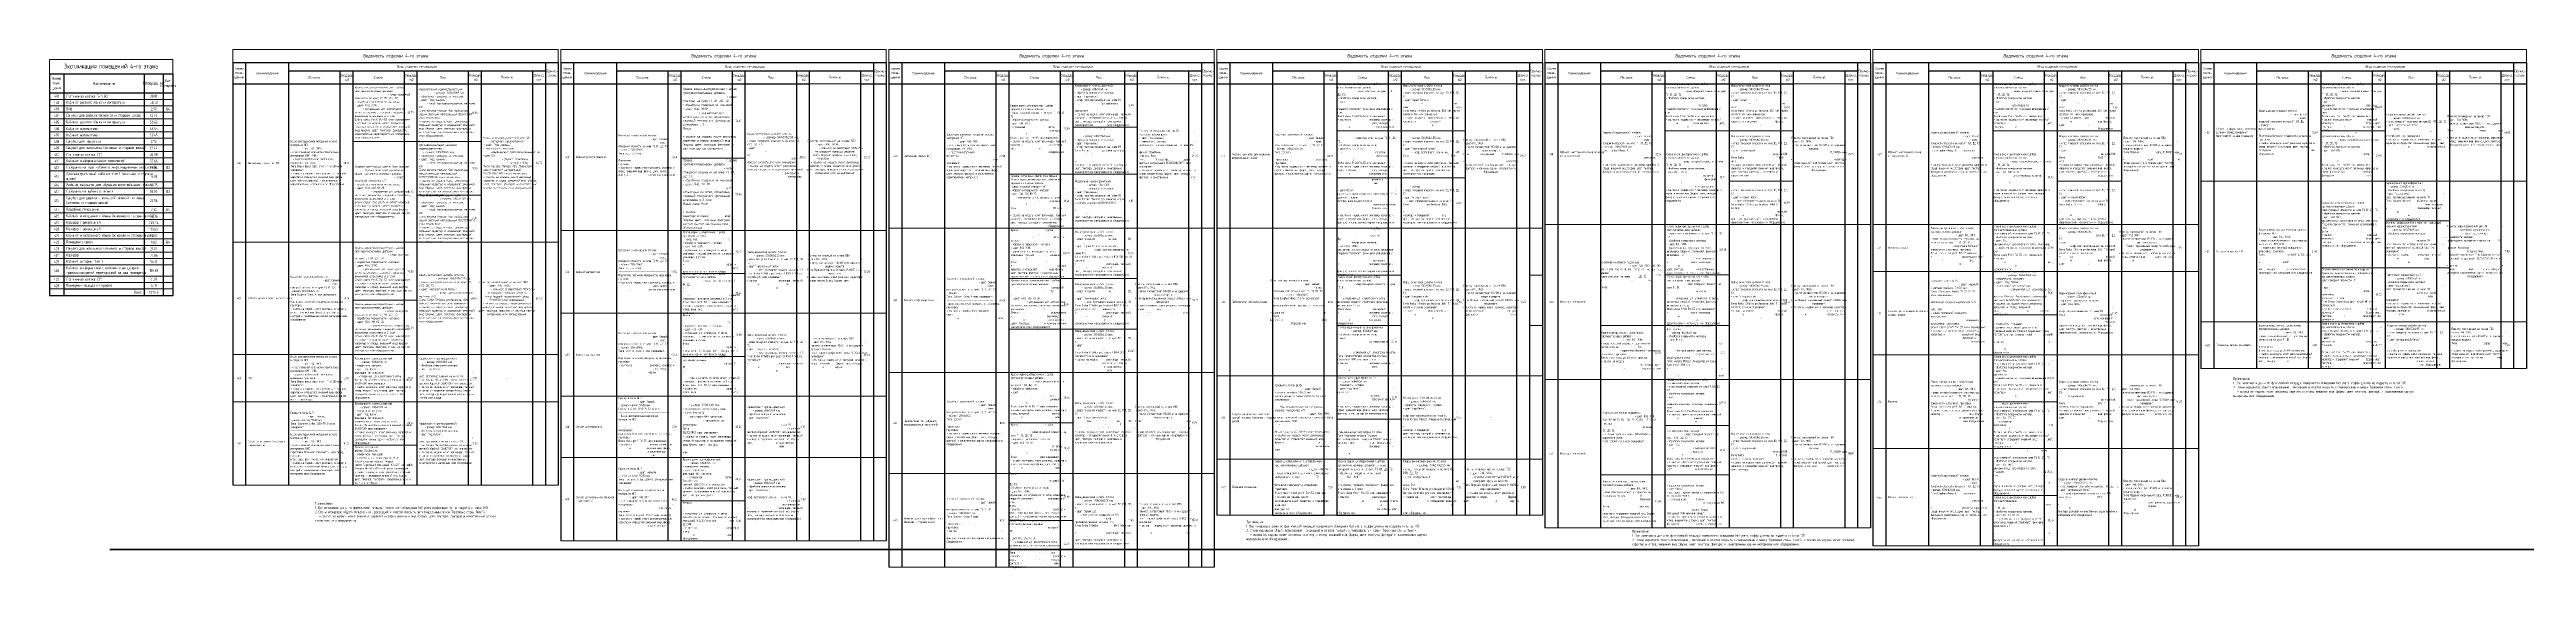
# Model space of a CAD drawing. Header units: millimetres. Extents: x 6718 to 598025, y -272259 to -37438.
# Drawn here: x 99751 to 360024, y -237983 to -183491 of the extents above; entities that cross this region are included whole.
import ezdxf

# ---------------------------------------------------------------- set-up
doc = ezdxf.new("R2010")
doc.units = ezdxf.units.MM
doc.layers.get('0').update_dxf_attribs({"color": 250, "lineweight": 0})
doc.layers.get('Defpoints').update_dxf_attribs({"true_color": 0xe5410b})
doc.layers.add('АР_Кровля', color=186, linetype='Continuous', lineweight=18)
doc.layers.add('АР_Таблица отделки подвал', color=250, linetype='Continuous', lineweight=15)
doc.layers.add('АР_Таблицы', color=164, linetype='Continuous')
doc.styles.add('ISOCPEUR', font='isocpeur.ttf', dxfattribs={"width": 0.7})
doc.styles.add('ISOCPEUR_2', font='isocpeur.ttf', dxfattribs={"width": 0.9, "height": 300})
doc.styles.add('Архитект', font='isocpeur.ttf', dxfattribs={"width": 0.8, "oblique": 8})

# ---------------------------------------------------------------- blocks, each defined once
blk = doc.blocks.new('*T787')
at = {"layer": 'Defpoints', "color": 8, "linetype": 'ByBlock', "lineweight": 0, "ltscale": 20, "transparency": 16777216}
for p, q in [((0, 0), (34200, 0)), ((0, 0), (0, -1350)), ((34200, 0), (34200, -1350)), ((34470, 0), (68670, 0)), ((34470, 0), (34470, -1350)), ((68670, 0), (68670, -1350)), ((68940, 0), (103140, 0)), ((68940, 0), (68940, -1350)), ((103140, 0), (103140, -1350)), ((103410, 0), (137610, 0)), ((103410, 0), (103410, -1350)), ((137610, 0), (137610, -1350)), ((137880, 0), (172080, 0)), ((137880, 0), (137880, -1350)), ((172080, 0), (172080, -1350)), ((172350, 0), (206550, 0)), ((172350, 0), (172350, -1350)), ((206550, 0), (206550, -1350)), ((206820, 0), (241020, 0)), ((206820, 0), (206820, -1350)), ((241020, 0), (241020, -1350))]:
    blk.add_line(p, q, dxfattribs=at)
at = {"layer": 'АР_Таблица отделки подвал', "color": 0, "lineweight": 30, "ltscale": 20, "transparency": 16777216}
for p, q in [((0, -1350), (1350, -1350)), ((34470, -1350), (35820, -1350)), ((68940, -1350), (70290, -1350)), ((103410, -1350), (104760, -1350)), ((137880, -1350), (139230, -1350)), ((172350, -1350), (173700, -1350)), ((206820, -1350), (208170, -1350))]:
    blk.add_line(p, q, dxfattribs=at)
at = {"layer": 'АР_Таблица отделки подвал', "lineweight": 30, "ltscale": 20, "transparency": 16777216}
for p, q in [((0, -1350), (0, -45743)), ((1350, -1350), (1350, -45743)), ((5850, -1350), (5850, -2250)), ((11250, -2250), (11250, -45743)), ((12600, -2250), (12600, -45743)), ((18000, -2250), (18000, -45743)), ((19350, -2250), (19350, -45743)), ((24750, -2250), (24750, -45743)), ((32850, -1350), (32850, -45743)), ((34200, -1350), (34200, -45743)), ((34470, -1350), (34470, -51598)), ((35820, -1350), (35820, -51598)), ((40320, -1350), (40320, -2250)), ((45720, -2250), (45720, -51598)), ((47070, -2250), (47070, -51598)), ((52470, -2250), (52470, -51598)), ((53820, -2250), (53820, -51598)), ((59220, -2250), (59220, -51598)), ((67320, -1350), (67320, -51598)), ((68670, -1350), (68670, -51598)), ((68940, -1350), (68940, -54375)), ((70290, -1350), (70290, -54375)), ((74790, -1350), (74790, -2250)), ((80190, -2250), (80190, -54375)), ((81540, -2250), (81540, -54375)), ((86940, -2250), (86940, -54375)), ((88290, -2250), (88290, -54375)), ((93690, -2250), (93690, -54375)), ((101790, -1350), (101790, -54375)), ((103140, -1350), (103140, -54375)), ((103410, -1350), (103410, -48890)), ((104760, -1350), (104760, -48890)), ((109260, -1350), (109260, -2250)), ((114660, -2250), (114660, -48890)), ((116010, -2250), (116010, -48890)), ((121410, -2250), (121410, -48890)), ((122760, -2250), (122760, -48890)), ((128160, -2250), (128160, -48890)), ((136260, -1350), (136260, -48890)), ((137610, -1350), (137610, -48890)), ((137880, -1350), (137880, -50215)), ((139230, -1350), (139230, -50215)), ((143730, -1350), (143730, -2250)), ((149130, -2250), (149130, -50215)), ((150480, -2250), (150480, -50215)), ((155880, -2250), (155880, -50215)), ((157230, -2250), (157230, -50215)), ((162630, -2250), (162630, -50215)), ((170730, -1350), (170730, -50215)), ((172080, -1350), (172080, -50215)), ((172350, -1350), (172350, -52128)), ((173700, -1350), (173700, -52128)), ((178200, -1350), (178200, -2250)), ((183600, -2250), (183600, -52128)), ((184950, -2250), (184950, -52128)), ((190350, -2250), (190350, -52128)), ((191700, -2250), (191700, -52128)), ((197100, -2250), (197100, -52128)), ((205200, -1350), (205200, -52128)), ((206550, -1350), (206550, -52128)), ((206820, -1350), (206820, -33512)), ((208170, -1350), (208170, -33512)), ((212670, -1350), (212670, -2250)), ((218070, -2250), (218070, -33512)), ((219420, -2250), (219420, -33512)), ((224820, -2250), (224820, -33512)), ((226170, -2250), (226170, -33512)), ((231570, -2250), (231570, -33512)), ((239670, -1350), (239670, -33512)), ((241020, -1350), (241020, -33512)), ((0, -3600), (34200, -3600)), ((5850, -3600), (5850, -45743)), ((26100, -3600), (26100, -45743)), ((31500, -3600), (31500, -45743)), ((40320, -3600), (40320, -51598)), ((60570, -3600), (60570, -51598)), ((65970, -3600), (65970, -51598)), ((74790, -3600), (74790, -54375)), ((95040, -3600), (95040, -54375)), ((100440, -3600), (100440, -54375)), ((109260, -3600), (109260, -48890)), ((129510, -3600), (129510, -48890)), ((134910, -3600), (134910, -48890)), ((143730, -3600), (149130, -3600)), ((143730, -3600), (143730, -50215)), ((163980, -3600), (163980, -50215)), ((169380, -3600), (169380, -50215)), ((178200, -3600), (178200, -52128)), ((198450, -3600), (198450, -52128)), ((203850, -3600), (203850, -52128)), ((212670, -3600), (212670, -33512)), ((232920, -3600), (232920, -33512)), ((238320, -3600), (238320, -33512)), ((109260, -48890), (114660, -48890))]:
    blk.add_line(p, q, dxfattribs=at)
at = {"layer": 'АР_Таблица отделки подвал', "color": 0, "linetype": 'ByBlock', "lineweight": 30, "ltscale": 20, "transparency": 16777216}
for p, q in [((1350, -1350), (34200, -1350)), ((5850, -2250), (32850, -2250)), ((5850, -2250), (5850, -3600)), ((26100, -2250), (26100, -3600)), ((31500, -2250), (31500, -3600)), ((35820, -1350), (68670, -1350)), ((40320, -2250), (67320, -2250)), ((40320, -2250), (40320, -3600)), ((60570, -2250), (60570, -3600)), ((65970, -2250), (65970, -3600)), ((70290, -1350), (103140, -1350)), ((74790, -2250), (101790, -2250)), ((74790, -2250), (74790, -3600)), ((95040, -2250), (95040, -3600)), ((100440, -2250), (100440, -3600)), ((104760, -1350), (137610, -1350)), ((109260, -2250), (136260, -2250)), ((109260, -2250), (109260, -3600)), ((129510, -2250), (129510, -3600)), ((134910, -2250), (134910, -3600)), ((139230, -1350), (172080, -1350)), ((143730, -2250), (170730, -2250)), ((143730, -2250), (143730, -3600)), ((163980, -2250), (163980, -3600)), ((169380, -2250), (169380, -3600)), ((173700, -1350), (206550, -1350)), ((178200, -2250), (205200, -2250)), ((178200, -2250), (178200, -3600)), ((198450, -2250), (198450, -3600)), ((203850, -2250), (203850, -3600)), ((208170, -1350), (241020, -1350)), ((212670, -2250), (239670, -2250)), ((212670, -2250), (212670, -3600)), ((232920, -2250), (232920, -3600)), ((238320, -2250), (238320, -3600))]:
    blk.add_line(p, q, dxfattribs=at)
at = {"layer": 'АР_Таблица отделки подвал', "ltscale": 20, "transparency": 16777216}
for p, q in [((34470, -3600), (35820, -3600)), ((150480, -3600), (155880, -3600)), ((12600, -9652), (26100, -9652)), ((150480, -8528), (155880, -8528)), ((19350, -15308), (26100, -15308)), ((1350, -20212), (5850, -20212)), ((11250, -20212), (32850, -20212)), ((34470, -18994), (35820, -18994)), ((0, -45743), (1350, -45743)), ((116010, -48890), (121410, -48890))]:
    blk.add_line(p, q, dxfattribs=at)
at = {"layer": 'АР_Таблица отделки подвал', "lineweight": -2, "ltscale": 20, "transparency": 16777216}
for p, q in [((35820, -3600), (68670, -3600)), ((68940, -3600), (103140, -3600)), ((103410, -3600), (137610, -3600)), ((137880, -3600), (143730, -3600)), ((149130, -3600), (150480, -3600)), ((155880, -3600), (172080, -3600)), ((172350, -3600), (206550, -3600)), ((206820, -3600), (241020, -3600)), ((88290, -8152), (95040, -8152)), ((116010, -8528), (129510, -8528)), ((155880, -8528), (163980, -8528)), ((184950, -8528), (198450, -8528)), ((219420, -8528), (226170, -8528)), ((47070, -11392), (53820, -11392)), ((81540, -13080), (95040, -13080)), ((116010, -13455), (129510, -13455)), ((157230, -13820), (163980, -13820)), ((191700, -13820), (198450, -13820)), ((206820, -13820), (241020, -13820)), ((226170, -17998), (232920, -17998)), ((0, -20212), (1350, -20212)), ((5850, -20212), (11250, -20212)), ((32850, -20212), (34200, -20212)), ((35820, -18994), (68670, -18994)), ((68940, -18758), (103140, -18758)), ((103410, -18758), (137610, -18758)), ((137880, -18373), (172080, -18373)), ((172350, -18373), (206550, -18373)), ((172350, -23300), (206550, -23300)), ((219420, -22907), (232920, -22907)), ((47070, -23532), (53820, -23532)), ((81540, -24060), (95040, -24060)), ((116010, -23685), (122760, -23685)), ((136260, -23685), (137610, -23685)), ((150480, -23675), (157230, -23675)), ((12600, -26326), (19350, -26326)), ((34470, -27695), (68670, -27695)), ((184950, -27853), (191700, -27853)), ((206820, -28584), (241020, -28584)), ((81540, -29362), (95040, -29362)), ((116010, -28978), (122760, -28978)), ((136260, -28978), (137610, -28978)), ((143730, -28978), (157230, -28978)), ((0, -32041), (34200, -32041)), ((47070, -32233), (53820, -32233)), ((172350, -32053), (206550, -32053)), ((206820, -33512), (241020, -33512)), ((34470, -36396), (68670, -36396)), ((68940, -33915), (103140, -33915)), ((103410, -34280), (137610, -34280)), ((137880, -34655), (172080, -34655)), ((0, -36991), (34200, -36991)), ((116010, -38833), (122760, -38833)), ((184950, -36980), (191700, -36980)), ((12600, -41543), (19350, -41543)), ((81540, -39218), (88290, -39218)), ((150480, -39475), (157230, -39475)), ((34470, -42846), (68670, -42846)), ((103410, -43033), (137610, -43033)), ((172350, -41908), (206550, -41908)), ((1350, -45743), (34200, -45743)), ((68940, -44520), (103140, -44520)), ((143730, -44662), (157230, -44662)), ((184950, -46835), (191700, -46835)), ((47070, -47398), (53820, -47398)), ((81540, -49448), (88290, -49448)), ((103410, -48890), (109260, -48890)), ((114660, -48890), (116010, -48890)), ((121410, -48890), (137610, -48890)), ((34470, -51598), (68670, -51598)), ((137880, -50215), (172080, -50215)), ((68940, -54375), (103140, -54375)), ((172350, -52128), (206550, -52128))]:
    blk.add_line(p, q, dxfattribs=at)
at = {"layer": 'АР_Таблица отделки подвал', "ltscale": 20, "transparency": 16777216}
for s, insert, char_height, width, attachment_point, style in [('Номер поме- щения', (675, -2475), 270, 1260, 5, 'Архитект'), ('Наименование', (3600, -2475), 270, 4410, 5, 'Архитект'), ('Площадь,  м2', (11925, -2925), 270, 1260, 5, 'Архитект'), ('Ведомость отделки 4-го этажа', (17100, -675), 360, 34110, 5, 'Архитект'), ('Вид отделки интерьеров', (19350, -1800), 270, 26910, 5, 'Архитект'), ('Площадь,  м2', (18675, -2925), 270, 1260, 5, 'Архитект'), ('Площадь,  м2', (25425, -2925), 270, 1260, 5, 'Архитект'), ('Длина, м.п.', (32175, -2925), 270, 1260, 5, 'Архитект'), ('Приме- чание', (33525, -2475), 270, 1260, 5, 'Архитект'), ('Номер поме- щения', (35145, -2475), 270, 1260, 5, 'Архитект'), ('Наименование', (38070, -2475), 270, 4410, 5, 'Архитект'), ('Площадь,  м2', (46395, -2925), 270, 1260, 5, 'Архитект'), ('Ведомость отделки 4-го этажа', (51570, -675), 360, 34110, 5, 'Архитект'), ('Вид отделки интерьеров', (53820, -1800), 270, 26910, 5, 'Архитект'), ('Площадь,  м2', (53145, -2925), 270, 1260, 5, 'Архитект'), ('Площадь,  м2', (59895, -2925), 270, 1260, 5, 'Архитект'), ('Длина, м.п.', (66645, -2925), 270, 1260, 5, 'Архитект'), ('Приме- чание', (67995, -2475), 270, 1260, 5, 'Архитект'), ('Номер поме- щения', (69615, -2475), 270, 1260, 5, 'Архитект'), ('Наименование', (72540, -2475), 270, 4410, 5, 'Архитект'), ('Площадь,  м2', (80865, -2925), 270, 1260, 5, 'Архитект'), ('Ведомость отделки 4-го этажа', (86040, -675), 360, 34110, 5, 'Архитект'), ('Вид отделки интерьеров', (88290, -1800), 270, 26910, 5, 'Архитект'), ('Площадь,  м2', (87615, -2925), 270, 1260, 5, 'Архитект'), ('Площадь,  м2', (94365, -2925), 270, 1260, 5, 'Архитект'), ('Длина, м.п.', (101115, -2925), 270, 1260, 5, 'Архитект'), ('Приме- чание', (102465, -2475), 270, 1260, 5, 'Архитект'), ('Номер поме- щения', (104085, -2475), 270, 1260, 5, 'Архитект'), ('Наименование', (107010, -2475), 270, 4410, 5, 'Архитект'), ('Площадь,  м2', (115335, -2925), 270, 1260, 5, 'Архитект'), ('Ведомость отделки 4-го этажа', (120510, -675), 360, 34110, 5, 'Архитект'), ('Вид отделки интерьеров', (122760, -1800), 270, 26910, 5, 'Архитект'), ('Площадь,  м2', (122085, -2925), 270, 1260, 5, 'Архитект'), ('Площадь,  м2', (128835, -2925), 270, 1260, 5, 'Архитект'), ('Длина, м.п.', (135585, -2925), 270, 1260, 5, 'Архитект'), ('Приме- чание', (136935, -2475), 270, 1260, 5, 'Архитект'), ('Номер поме- щения', (138555, -2475), 270, 1260, 5, 'Архитект'), ('Наименование', (141480, -2475), 270, 4410, 5, 'Архитект'), ('Площадь,  м2', (149805, -2925), 270, 1260, 5, 'Архитект'), ('Ведомость отделки 4-го этажа', (154980, -675), 360, 34110, 5, 'Архитект'), ('Вид отделки интерьеров', (157230, -1800), 270, 26910, 5, 'Архитект'), ('Площадь,  м2', (156555, -2925), 270, 1260, 5, 'Архитект'), ('Площадь,  м2', (163305, -2925), 270, 1260, 5, 'Архитект'), ('Длина, м.п.', (170055, -2925), 270, 1260, 5, 'Архитект'), ('Приме- чание', (171405, -2475), 270, 1260, 5, 'Архитект'), ('Номер поме- щения', (173025, -2475), 270, 1260, 5, 'Архитект'), ('Наименование', (175950, -2475), 270, 4410, 5, 'Архитект'), ('Площадь,  м2', (184275, -2925), 270, 1260, 5, 'Архитект'), ('Ведомость отделки 4-го этажа', (189450, -675), 360, 34110, 5, 'Архитект'), ('Вид отделки интерьеров', (191700, -1800), 270, 26910, 5, 'Архитект'), ('Площадь,  м2', (191025, -2925), 270, 1260, 5, 'Архитект'), ('Площадь,  м2', (197775, -2925), 270, 1260, 5, 'Архитект'), ('Длина, м.п.', (204525, -2925), 270, 1260, 5, 'Архитект'), ('Приме- чание', (205875, -2475), 270, 1260, 5, 'Архитект'), ('Номер поме- щения', (207495, -2475), 270, 1260, 5, 'Архитект'), ('Наименование', (210420, -2475), 270, 4410, 5, 'Архитект'), ('Площадь,  м2', (218745, -2925), 270, 1260, 5, 'Архитект'), ('Ведомость отделки 4-го этажа', (223920, -675), 360, 34110, 5, 'Архитект'), ('Вид отделки интерьеров', (226170, -1800), 270, 26910, 5, 'Архитект'), ('Площадь,  м2', (225495, -2925), 270, 1260, 5, 'Архитект'), ('Площадь,  м2', (232245, -2925), 270, 1260, 5, 'Архитект'), ('Длина, м.п.', (238995, -2925), 270, 1260, 5, 'Архитект'), ('Приме- чание', (240345, -2475), 270, 1260, 5, 'Архитект'), ('Потолок', (8550, -2925), 270, 5310, 5, 'Архитект'), ('{\\Q8;\\W0.8;\\C3;Краска водно-дисперсионная с добав. противопоплесневых добавок:                                        • класс пожарной опасности не хуже Г1, В1, Д2, Т2;\\P• обработка поверхности: матовая;\\P• цвет: RAL 9010;                                 • улучшенная ц.п. штукатурка по сетке, шпаклевка, гладкий стеклохолст, финишная шпаклевка в 2 слоя.\\PBravo class Profi FW-55 или эквивалент.\\P* ссылка на модель носит рекоменда- тельный характер и определяет внешний вид (форма, цвет, текстура, фактура) и качественные характеристики материала или оборудования.                    }', (12825, -6626), 225, 4950, 4, 'ISOCPEUR'), ('Стены', (15300, -2925), 270, 5310, 5, 'Архитект'), ('{\\Q8;\\W0.8;\\C64;Керамогранит крупноформатный:                      • размер: 600х600х9 мм;\\P• обработка поверхности: матовая;\\P• цвет "под камень";                             • коэф. противоскольжения: не ниже R9.\\PТипа Kerama Marazzi Про лаймстоун серый светлый натуральный DD641020R или эквивалент.\\P* ссылка на модель носит рекоменда- тельный характер и определяет внешний вид (форма, цвет, текстура, фактура) и качественные характеристики материала или оборудования.                         \\C60;                      }', (19575, -6626), 225, 4950, 4, 'ISOCPEUR'), ('Пол', (22050, -2925), 270, 5310, 5, 'Архитект'), ('Плинтус', (28800, -2925), 270, 5310, 5, 'Архитект'), ('Потолок', (43020, -2925), 270, 5310, 5, 'Архитект'), ('{\\Q8;\\W0.8;\\C3;Краска водно-дисперсионная с добав. противопоплесневых добавок:                                        • класс пож.опас. не хуже Г1, В1, Д2, Т2;\\P• обработка поверхности: матовая;\\P• цвет: RAL 9010;                                 • улучшенная ц.п. штукатурка по сетке, шпаклевка, гладкий стеклохолст, финишная шпаклевка в 2 слоя.\\PBravo class Profi FW-55 или эквивалент.\\P* ссылка на модель носит рекоменд. характер и опред. внешний вид (форма, цвет, текстура, фактура) и кач-ные хар-ки материала или оборудования.    }', (47295, -7496), 250, 4950, 4, 'ISOCPEUR'), ('Стены', (49770, -2925), 270, 5310, 5, 'Архитект'), ('Пол', (56520, -2925), 270, 5310, 5, 'Архитект'), ('Плинтус', (63270, -2925), 270, 5310, 5, 'Архитект'), ('Потолок', (77490, -2925), 270, 5310, 5, 'Архитект'), ('Стены', (84240, -2925), 270, 5310, 5, 'Архитект'), ('{\\C64;Керамогранит крупноформатный:                      • размер: 600х600х9 мм;\\P• обработка поверхности: матовая;\\P• цвет "под камень";                             • коэф. противоскольжения: не ниже R9.\\PТипа Kerama Marazzi Про лаймстоун серый светлый натуральный DD641020R или эквивалент.\\P* ссылка на модель носит рекоменда- тельный характер и определяет внешний вид (форма, цвет, текстура, фактура) и качественные характеристики материала или оборудования.}', (88515, -5876), 225, 4950, 4, 'ISOCPEUR'), ('Пол', (90990, -2925), 270, 5310, 5, 'Архитект'), ('Плинтус', (97740, -2925), 270, 5310, 5, 'Архитект'), ('Потолок', (111960, -2925), 270, 5310, 5, 'Архитект'), ('{\\C3;Краска водно-дисперсионная с добав. противопоплесневых добавок:                                        • класс пож. опас. не хуже Г1, В1, Д2, Т2;\\P• обработка поверхности: матовая;\\P• цвет: RAL 9010;                                 • улучшенная ц.п. штукатурка по сетке, шпаклевка, гладкий стеклохолст, финишная шпаклевка в 2 слоя.\\PBravo class Profi FW-55 или эквивалент.\\P* ссылка на модель носит рекоменд. характер и опред. внешний вид (форма, цвет, текстура, фактура) и качественные хар-ки материала или оборудования.}', (116100, -6064), 225, 5220, 4, 'ISOCPEUR'), ('Стены', (118710, -2925), 270, 5310, 5, 'Архитект'), ('{\\C41;Кварц-виниловая дизайн плитка:                      • размер: 500х500х2.55 мм;\\P• класс пожарной опасности не хуже В2, РП1, Д2, Т2;\\P• цвет "серый бетон с отпечатками";                             • коэф. противоскольжения: не ниже R10.\\PТипа Forbo Effekta professional 8121 Slit imprint concrete Pro или эквивалент.\\P* ссылка на модель носит рекоменда- тельный характер и определяет внешний вид (форма, цвет, текстура, фактура) и качественные характеристики материала или оборудования.}', (122985, -6064), 225, 4950, 4, 'ISOCPEUR'), ('Пол', (125460, -2925), 270, 5310, 5, 'Архитект'), ('Плинтус', (132210, -2925), 270, 5310, 5, 'Архитект'), ('Потолок', (146430, -2925), 270, 5310, 5, 'Архитект'), ('{\\C3;Краска водно-дисперсионная с добав. противопоплесневых добавок:                                        • класс пожарной опасности не хуже Г1, В1, Д2, Т2;\\P• обработка поверхности: матовая;\\P• цвет: RAL 9010;                                 • улучшенная ц.п. штукатурка по сетке, шпаклевка, гладкий стеклохолст, финишная шпаклевка в 2 слоя.\\PBravo class Profi FW-55 или эквивалент.\\P* ссылка на модель носит рекоменда- тельный характер и определяет внешний вид (форма, цвет, текстура, фактура) и качественные характеристики материала или оборудования.}', (150570, -6064), 225, 5220, 4, 'ISOCPEUR'), ('Стены', (153180, -2925), 270, 5310, 5, 'Архитект'), ('{\\C41;Кварц-виниловая дизайн плитка:                      • размер: 500х500х2.55 мм;\\P• класс пожарной опасности не хуже В2, РП1, Д2, Т2;\\P• цвет "серый бетон с отпечатками";                             • коэф. противоскольжения: не ниже R10.\\PТипа Forbo Effekta professional 8121 Slit imprint concrete Pro или эквивалент.\\P* ссылка на модель носит рекоменда- тельный характер и определяет внешний вид (форма, цвет, текстура, фактура) и качественные характеристики материала или оборудования.}', (157455, -6064), 225, 4950, 4, 'ISOCPEUR'), ('Пол', (159930, -2925), 270, 5310, 5, 'Архитект'), ('Плинтус', (166680, -2925), 270, 5310, 5, 'Архитект'), ('Потолок', (180900, -2925), 270, 5310, 5, 'Архитект'), ('{\\C3;Краска водно-дисперсионная с добав. противопоплесневых добавок:                                        • класс пожарной опасности не хуже Г1, В1, Д2, Т2;\\P• обработка поверхности: матовая;\\P• цвет: RAL 9010;                                 • улучшенная ц.п. штукатурка по сетке, шпаклевка, гладкий стеклохолст, финишная шпаклевка в 2 слоя.\\PBravo class Profi FW-55 или эквивалент.\\P* ссылка на модель носит рекоменда- тельный характер и определяет внешний вид (форма, цвет, текстура, фактура) и качественные характеристики материала или оборудования.}', (185040, -6064), 225, 5220, 4, 'ISOCPEUR'), ('Стены', (187650, -2925), 270, 5310, 5, 'Архитект'), ('{\\C41;Кварц-виниловая дизайн плитка:                      • размер: 500х500х2.55 мм;\\P• класс пожарной опасности не хуже В2, РП1, Д2, Т2;\\P• цвет "серый бетон с отпечатками";                             • коэф. противоскольжения: не ниже R10.\\PТипа Forbo Effekta professional 8121 Slit imprint concrete Pro или эквивалент.\\P* ссылка на модель носит рекоменда- тельный характер и определяет внешний вид (форма, цвет, текстура, фактура) и качественные характеристики материала или оборудования.}', (191925, -6064), 225, 4950, 4, 'ISOCPEUR'), ('Пол', (194400, -2925), 270, 5310, 5, 'Архитект'), ('Плинтус', (201150, -2925), 270, 5310, 5, 'Архитект'), ('Потолок', (215370, -2925), 270, 5310, 5, 'Архитект'), ('{\\C3;Краска водно-дисперсионная с добав. противопоплесневых добавок:                                        • класс пожарной опасности не хуже Г1, В1, Д2, Т2;\\P• обработка поверхности: матовая;\\P• цвет: RAL 9010;                                 • улучшенная ц.п. штукатурка по сетке, шпаклевка, гладкий стеклохолст, финишная шпаклевка в 2 слоя.\\PBravo class Profi FW-55 или эквивалент.\\P* ссылка на модель носит рекоменда- тельный характер и определяет внешний вид (форма, цвет, текстура, фактура) и качественные характеристики материала или оборудования.}', (219510, -6064), 225, 5220, 4, 'ISOCPEUR'), ('Стены', (222120, -2925), 270, 5310, 5, 'Архитект'), ('Пол', (228870, -2925), 270, 5310, 5, 'Архитект'), ('Плинтус', (235620, -2925), 270, 5310, 5, 'Архитект'), ('83.77', (18675, -6626), 250, 900, 5, 'ISOCPEUR'), ('14.96', (25425, -6626), 225, 900, 5, 'ISOCPEUR'), ('76.62', (53145, -7496), 250, 900, 5, 'ISOCPEUR'), ('{\\C3;Краска водно-дисперсионная с добав. противопоплесневых добавок:                      • класс пожарной опасности не хуже Г1, В1, Д2, Т2;\\P• обработка поверхности: матовая;\\P• цвет: RAL 9010;                                 • улучшенная ц.п. штукатурка по сетке, шпаклевка, гладкий стеклохолст, финишная шпаклевка в 2 слоя.\\PBravo class Profi FW-55 или эквивалент.\\P* ссылка на модель носит рекоменда- тельный характер и определяет внешний вид (форма, цвет, текстура, фактура) и качественные характеристики материала или оборудования.}', (81720, -8340), 225, 5040, 4, 'ISOCPEUR'), ('13.99', (94365, -5876), 225, 900, 5, 'ISOCPEUR'), ('61,16', (122085, -6064), 225, 900, 5, 'ISOCPEUR'), ('20.25', (128835, -6064), 225, 900, 5, 'ISOCPEUR'), ('60,70', (156555, -6064), 225, 900, 5, 'ISOCPEUR'), ('10.79', (163305, -6064), 225, 900, 5, 'ISOCPEUR'), ('54,41', (191025, -6064), 225, 900, 5, 'ISOCPEUR'), ('11.36', (197775, -6064), 225, 900, 5, 'ISOCPEUR'), ('{\\C74;Кассетный акустический потолок:                                             • цвет: белый;                                         • класс пожарной опасности не хуже Г1, В1, Д2, Т2;\\P• размер: 1200х600х20 мм.\\PТипа Ecophon Фокус А или эквивалент.    --------------------------------------- Подготовка бетонной поверхности, шпаклевка, грунтовка.\\P* ссылка на модель носит рекоменд. характер и опред. внешний вид (форма, цвет, текстура, фактура) и качественные хар-ки материала или оборудования.}', (212895, -8710), 225, 4950, 4, 'ISOCPEUR'), ('104,09', (225495, -6064), 225, 900, 5, 'ISOCPEUR'), ('{\\C34;Кварц-виниловая дизайн плитка:                      • размер: 500х500х2.55 мм;\\P• класс пожарной опасности не хуже В2, РП1, Д2, Т2;\\P• цвет "натуральный бетон";                             • коэф. противоскольжения: не ниже R10.\\PТипа Forbo Effekta professional 8061 T Natural concrete pro или эквивалент.\\P* ссылка на модель носит рекоменда- тельный характер и определяет внешний вид (форма, цвет, текстура, фактура) и качественные характеристики материала или оборудования.}', (226260, -8710), 225, 5220, 4, 'ISOCPEUR'), ('{\\C36;Плинтус полимерный на основе ПВХ             • цвет: RAL 9004;                             • плинтус соответствует REACH и не содержит вредных веществ.\\PТипа Первый профильный завод PL100SD* или эквивалент.\\P* ссылка на модель носит рекоменд. характер и опред. внешний вид (форма, цвет, текстура, фактура) и кач-ные хар-ки материала или оборудования.}', (235620, -8710), 225, 4950, 5, 'ISOCPEUR'), ('{\\C212;Водно-дисперсионная негорючая окраска (негорючая НГ):                                             • цвет: RAL 9003;\\P• класс пожарной опасности строительных материалов: КМ1, КМ0;                             • подготовка бетонной поверхности, шпаклевка, грунтовка.\\PТипа Bravo decor class profi НГ W-200 или эквивалент.\\P* ссылка на модель носит рекоменда- тельный характер и определяет внешний вид (форма, цвет, текстура, фактура) и качественные характеристики материала или оборудования.}', (6075, -11906), 225, 4950, 4, 'ISOCPEUR'), ('{\\Q8;\\W0.8;\\C60;Ступень завальцованная с противоскользящей насечкой керамогранитная:                             • размер: 600х300х9 мм;\\P• обработка поверхности: матовая;\\P• цвет "под камень";                             • коэф. противоскольжения: не ниже R9.\\PТипа Kerama Marazzi Про лаймстоун серый светлый натуральный DD205320R\\\\GR или эквивалент.\\P* ссылка на модель носит рекоменда- тельный характер и определяет внешний вид (форма, цвет, текстура, фактура) и качественные характеристики материала или оборудования.    }', (19575, -12480), 225, 4950, 4, 'ISOCPEUR'), ('{\\Q8;\\W0.8;\\C64;Плинтус керамогранитный для ЛК             • материал: керамогранит;\\P• цвет: "под камень";\\P• поверхность: матовая;                         • коэффициент противоскольжения: не ниже R9;                                                 • формат: 95х600мм;                            • толщина: 9мм.\\PТипа Kerama Marazzi Про Лаймстоун серый светлый натуральный DD205320R\\\\3BT* или эквивалент.\\P* ссылка на модель носит рекоменд. характер и опред. внешний вид (форма, цвет, текстура, фактура) и качественные хар-ки материала или оборудования. }', (26325, -11906), 225, 4950, 4, 'ISOCPEUR'), ('{\\C74;Кассетный акустический потолок:                                             • цвет: белый;                                         • класс пожарной опасности не хуже Г1, В1, Д2, Т2;\\P• размер: 1200х600х20 мм.\\PТипа Ecophon Фокус А или эквивалент.    --------------------------------------- Подготовка бетонной поверхности, шпаклевка, грунтовка.\\P* ссылка на модель носит рекоменд. характер и опред. внешний вид (форма, цвет, текстура, фактура) и качественные хар-ки материала или оборудования.}', (40545, -11297), 225, 4950, 4, 'ISOCPEUR'), ('{\\Q8;\\W0.8;\\C34;Кварц-виниловая дизайн плитка:                      • размер: 500х500х2.55 мм;\\P• класс пожарной опасности не хуже В2, РП1, Д2, Т2;\\P• цвет "натуральный бетон";                             • коэф. противоскольжения: не ниже R10.\\PТипа Forbo Effekta professional 8061 T Natural concrete pro или эквивалент.\\P* ссылка на модель носит рекоменда- тельный характер и определяет внешний вид (форма, цвет, текстура, фактура) и качественные характеристики материала или оборудования.}', (54045, -11297), 225, 4950, 4, 'ISOCPEUR'), ('{\\Q8;\\W0.8;\\C36;Плинтус полимерный на основе ПВХ             • цвет: RAL 9004;                             • плинтус соответствует REACH и не содержит вредных веществ.\\PТипа Первый профильный завод PL100SD* или эквивалент.\\P* ссылка на модель носит рекоменд. характер и опред. внешний вид (форма, цвет, текстура, фактура) и кач-ные хар-ки материала или оборудования.}', (63270, -11297), 225, 4950, 5, 'ISOCPEUR'), ('{\\C212;Водно-дисперсионная негорючая окраска (негорючая НГ):                                             • цвет: RAL 9003;\\P• класс пожарной опасности строительных материалов: КМ1, КМ0;                             • подготовка бетонной поверхности, шпаклевка, грунтовка.\\PТипа Bravo decor class profi НГ W-200 или эквивалент.\\P* ссылка на модель носит рекоменда- тельный характер и определяет внешний вид (форма, цвет, текстура, фактура) и качественные характеристики материала или оборудования.}', (75015, -11179), 225, 4950, 4, 'ISOCPEUR'), ('72,99', (87615, -8340), 225, 900, 5, 'ISOCPEUR'), ('{\\C60;Ступень завальцованная с противо- скользящей насечкой керамогранитная:                              • размер: 600х300х9 мм;\\P• обработка поверхности: матовая;\\P• цвет "под камень";                             • коэф. противоскольжения: не ниже R9.\\PТипа Kerama Marazzi Про лаймстоун серый светлый натуральный DD205320R\\\\GR или эквивалент.\\P* ссылка на модель носит рекоменда- тельный характер и определяет внешний вид (форма, цвет, текстура, фактура) и качественные характеристики материала или оборудования.}', (88515, -10616), 225, 4950, 4, 'ISOCPEUR'), ('{\\C64;Плинтус керамогранитный для ЛК             • материал: керамогранит;\\P• цвет: "под камень";\\P• поверхность: матовая;                         • коэффициент противоскольжения: не ниже R9;                                                 • формат: 95х600мм;                            • толщина: 9мм.\\PТипа Kerama Marazzi Про Лаймстоун серый светлый натуральный DD205320R\\\\3BT* или эквивалент.\\P* ссылка на модель носит рекоменд. характер и опред. внешний вид (форма, цвет, текстура, фактура) и качественные хар-ки материала или оборудования. }', (95265, -11179), 225, 4950, 4, 'ISOCPEUR'), ('{\\C74;Кассетный акустический потолок:                                             • цвет: белый;                                         • класс пожарной опасности не хуже Г1, В1, Д2, Т2;\\P• размер: 1200х600х20 мм.\\PТипа Ecophon Фокус А или эквивалент.    --------------------------------------- Подготовка бетонной поверхности, шпаклевка, грунтовка.\\P* ссылка на модель носит рекоменд. характер и опред. внешний вид (форма, цвет, текстура, фактура) и качественные хар-ки материала или оборудования.}', (109485, -11179), 225, 4950, 4, 'ISOCPEUR'), ('{\\C11;Краска водно-дисперсионная с добав. противопоплесневых добавок:                                      • класс пож. опас. не хуже Г1, В1, Д2, Т2;\\P• обработка поверхности: матовая;\\P• цвет: RAL 190 70 30;                                 • улучшенная ц.п. штукатурка по сетке, шпаклевка, гладкий стеклохолст, финишная шпаклевка в 2 слоя.\\PBravo class Profi FW-55 или эквивалент.\\P* ссылка на модель носит рекоменд. характер и опред. внешний вид (форма, цвет, текстура, фактура) и кач-ые хар-ки материала или оборудования.}', (116100, -10991), 225, 5220, 4, 'ISOCPEUR'), ('{\\C30;Кварц-виниловая дизайн плитка:                      • размер: 500х500х2.55 мм;\\P• класс пожарной опасности не хуже В2, РП1, Д2, Т2;\\P• цвет "темно-серый бетон";                             • коэф. противоскольжения: не ниже R10.\\PТипа Forbo Effekta professional 8065 T dark grey concrete Pro или эквивалент.\\P* ссылка на модель носит рекоменда- тельный характер и определяет внешний вид (форма, цвет, текстура, фактура) и качественные характеристики материала или оборудования.}', (122985, -10991), 225, 4950, 4, 'ISOCPEUR'), ('{\\C36;Плинтус полимерный на основе ПВХ             • цвет: RAL 9004;                             • плинтус соответствует REACH и не содержит вредных веществ.\\PТипа Первый профильный завод PL100SD* или эквивалент.\\P* ссылка на модель носит рекоменд. характер и опред. внешний вид (форма, цвет, текстура, фактура) и кач-ные хар-ки материала или оборудования.}', (132210, -11179), 225, 4950, 5, 'ISOCPEUR'), ('{\\C74;Кассетный акустический потолок:                                             • цвет: белый;                                         • класс пожарной опасности не хуже Г1, В1, Д2, Т2;\\P• размер: 1200х600х20 мм.\\PТипа Ecophon Фокус А или эквивалент.    --------------------------------------- Подготовка бетонной поверхности, шпаклевка, грунтовка.\\P* ссылка на модель носит рекоменд. характер и опред. внешний вид (форма, цвет, текстура, фактура) и качественные хар-ки материала или оборудования.}', (143955, -10986), 225, 4950, 4, 'ISOCPEUR'), ('{\\C30;Кварц-виниловая дизайн плитка:                      • размер: 500х500х2.55 мм;\\P• класс пожарной опасности не хуже В2, РП1, Д2, Т2;\\P• цвет "темно-серый бетон";                             • коэф. противоскольжения: не ниже R10.\\PТипа Forbo Effekta professional 8065 T dark grey concrete Pro или эквивалент.\\P* ссылка на модель носит рекоменда- тельный характер и определяет внешний вид (форма, цвет, текстура, фактура) и качественные характеристики материала или оборудования.}', (157455, -11174), 225, 4950, 4, 'ISOCPEUR'), ('{\\C36;Плинтус полимерный на основе ПВХ             • цвет: RAL 9004;                             • плинтус соответствует REACH и не содержит вредных веществ.\\PТипа Первый профильный завод PL100SD* или эквивалент.\\P* ссылка на модель носит рекоменд. характер и опред. внешний вид (форма, цвет, текстура, фактура) и кач-ные хар-ки материала или оборудования.}', (166680, -10986), 225, 4950, 5, 'ISOCPEUR'), ('{\\C74;Кассетный акустический потолок:                                             • цвет: белый;                                         • класс пожарной опасности не хуже Г1, В1, Д2, Т2;\\P• размер: 1200х600х20 мм.\\PТипа Ecophon Фокус А или эквивалент.    --------------------------------------- Подготовка бетонной поверхности, шпаклевка, грунтовка.\\P* ссылка на модель носит рекоменд. характер и опред. внешний вид (форма, цвет, текстура, фактура) и качественные хар-ки материала или оборудования.}', (178425, -10986), 225, 4950, 4, 'ISOCPEUR'), ('{\\C30;Кварц-виниловая дизайн плитка:                      • размер: 500х500х2.55 мм;\\P• класс пожарной опасности не хуже В2, РП1, Д2, Т2;\\P• цвет "темно-серый бетон";                             • коэф. противоскольжения: не ниже R10.\\PТипа Forbo Effekta professional 8065 T dark grey concrete Pro или эквивалент.\\P* ссылка на модель носит рекоменда- тельный характер и определяет внешний вид (форма, цвет, текстура, фактура) и качественные характеристики материала или оборудования.}', (191925, -11174), 225, 4950, 4, 'ISOCPEUR'), ('{\\C36;Плинтус полимерный на основе ПВХ             • цвет: RAL 9004;                             • плинтус соответствует REACH и не содержит вредных веществ.\\PТипа Первый профильный завод PL100SD* или эквивалент.\\P* ссылка на модель носит рекоменд. характер и опред. внешний вид (форма, цвет, текстура, фактура) и кач-ные хар-ки материала или оборудования.}', (198675, -10986), 225, 4950, 4, 'ISOCPEUR'), ('426', (207495, -8710), 225, 900, 5, 'ISOCPEUR'), ('{\\C7;Кабинет информатики с возможностью деления трансформируемой перегородкой на два помещения}', (208395, -8710), 225, 4050, 4, 'ISOCPEUR'), ('108.69', (218745, -8710), 225, 900, 5, 'ISOCPEUR'), ('{\\C11;Краска водно-дисперсионная с добав. противопоплесневых добавок:                                      • класс пожарной опасности не хуже Г1, В1, Д2, Т2;\\P• обработка поверхности: матовая;\\P• цвет: RAL 190 70 30;                                 • улучшенная ц.п. штукатурка по сетке, шпаклевка, гладкий стеклохолст, финишная шпаклевка в 2 слоя.\\PBravo class Profi FW-55 или эквивалент.\\P* ссылка на модель носит рекоменд. характер и опред. внешний вид (форма, цвет, текстура, фактура) и кач-ые хар-ки материала или оборудования.}', (219510, -11174), 225, 5220, 4, 'ISOCPEUR'), ('107.26', (232245, -8710), 225, 900, 5, 'ISOCPEUR'), ('43,85', (238995, -8710), 225, 900, 5, 'ISOCPEUR'), ('401', (675, -11906), 225, 900, 5, 'Архитект'), ('Лестничная клетка Тип Н2', (1575, -11906), 225, 4050, 4, 'ISOCPEUR'), ('28.81', (11925, -11906), 225, 900, 5, 'ISOCPEUR'), ('{\\Q8;\\W0.8;\\C211;Окраска лестничных клеток зоне поручня           Краска водно-дисперсионная с добав. противопоплесневых добавок:                                      • класс пожарной опасности НГ;\\P• обработка поверхности: матовая;\\P• цвет: RAL 200 80 25;                                 • улучшенная ц.п. штукатурка по сетке, шпаклевка, гладкий стеклохолст, финишная шпаклевка в 2 слоя.\\PBravo Decor clas profi W-200НГ или экв.\\P* ссылка на модель носит рекоменд. характер и опред. внешний вид (форма, цвет, текстура, фактура) и кач-ые хар-ки материала или оборудования.}', (12825, -14932), 225, 4950, 4, 'ISOCPEUR'), ('10,08', (25425, -12480), 225, 900, 5, 'ISOCPEUR'), ('24.72', (32175, -11906), 250, 900, 5, 'ISOCPEUR'), ('405', (35145, -11297), 225, 900, 5, 'ISOCPEUR'), ('{\\W0.7;\\C7;Кабинет русского языка и литературы}', (36045, -11297), 225, 4050, 4, 'ISOCPEUR'), ('58.68', (46395, -11297), 225, 900, 5, 'ISOCPEUR'), ('{\\Q8;\\W0.8;\\C41;Краска водно-дисперсионная с добав. противопоплесневых добавок:                                      • класс пожарной опасности не хуже Г1, В1, Д2, Т2;\\P• обработка поверхности: матовая;\\P• цвет: RAL 110 80 40;                                 • улучшенная ц.п. штукатурка по сетке, шпаклевка, гладкий стеклохолст, финишная шпаклевка в 2 слоя.\\PBravo class Profi FW-55 или эквивалент.\\P* ссылка на модель носит рекоменд. характер и опред. внешний вид (форма, цвет, текстура, фактура) и кач-ые хар-ки материала или оборудования. }', (47295, -15193), 250, 4950, 4, 'ISOCPEUR'), ('58.68', (59895, -11297), 225, 900, 5, 'ISOCPEUR'), ('30.33', (66645, -11297), 250, 900, 5, 'ISOCPEUR'), ('410', (69615, -11179), 225, 900, 5, 'Архитект'), ('Лестничная клетка (Л1)', (70515, -11179), 225, 4050, 4, 'ISOCPEUR'), ('26.98', (80865, -11179), 225, 900, 5, 'ISOCPEUR'), ('10.08', (94365, -10616), 225, 900, 5, 'ISOCPEUR'), ('24,22', (101115, -11179), 225, 900, 5, 'ISOCPEUR'), ('414', (104085, -11179), 225, 900, 5, 'ISOCPEUR'), ('Учебные кабинеты {\\C7;для изучения естествознания: химия}', (104985, -11179), 225, 4050, 4, 'ISOCPEUR'), ('60.75', (115335, -11179), 225, 900, 5, 'ISOCPEUR'), ('31,74', (122085, -10991), 225, 900, 5, 'ISOCPEUR'), ('20.25', (128835, -10991), 225, 900, 5, 'ISOCPEUR'), ('29,47', (135585, -11179), 225, 900, 5, 'ISOCPEUR'), ('418', (138555, -10986), 225, 900, 5, 'ISOCPEUR'), ('{\\C7;Кабинет иностранного языка (основная и старшая школа)}', (139455, -10986), 225, 4050, 4, 'ISOCPEUR'), ('32.36', (149805, -10986), 225, 900, 5, 'ISOCPEUR'), ('{\\C11;Краска водно-дисперсионная с добав. противопоплесневых добавок:                                      • класс пожарной опасности не хуже Г1, В1, Д2, Т2;\\P• обработка поверхности: матовая;\\P• цвет: RAL 190 70 30;                                 • улучшенная ц.п. штукатурка по сетке, шпаклевка, гладкий стеклохолст, финишная шпаклевка в 2 слоя.\\PBravo class Profi FW-55 или эквивалент.\\P* ссылка на модель носит рекоменд. характер и опред. внешний вид (форма, цвет, текстура, фактура) и кач-ые хар-ки материала или оборудования.}', (150570, -13450), 225, 5220, 4, 'ISOCPEUR'), ('10.79', (163305, -11174), 225, 900, 5, 'ISOCPEUR'), ('22,39', (170055, -10986), 225, 900, 5, 'ISOCPEUR'), ('421', (173025, -10986), 225, 900, 5, 'Архитект'), ('{\\C7;Кабинет иностранного языка (основная и старшая школа)}', (173925, -10986), 225, 4050, 4, 'ISOCPEUR'), ('34.07', (184275, -10986), 225, 900, 5, 'ISOCPEUR'), ('{\\C11;Краска водно-дисперсионная с добав. противопоплесневых добавок:                                      • класс пожарной опасности не хуже Г1, В1, Д2, Т2;\\P• обработка поверхности: матовая;\\P• цвет: RAL 190 70 30;                                 • улучшенная ц.п. штукатурка по сетке, шпаклевка, гладкий стеклохолст, финишная шпаклевка в 2 слоя.\\PBravo class Profi FW-55 или эквивалент.\\P* ссылка на модель носит рекоменд. характер и опред. внешний вид (форма, цвет, текстура, фактура) и кач-ые хар-ки материала или оборудования.}', (185040, -13450), 225, 5220, 4, 'ISOCPEUR'), ('11.36', (197775, -11174), 225, 900, 5, 'ISOCPEUR'), ('15,93', (204525, -10986), 225, 900, 5, 'ISOCPEUR'), ('47,18', (225495, -11174), 225, 900, 5, 'ISOCPEUR'), ('15.76', (18675, -14932), 250, 900, 5, 'ISOCPEUR'), ('{\\Q8;\\W0.8;\\C66;Подступенок керамогранитный:                             • размер: 600х145х9 мм;\\P• обработка поверхности: матовая;\\P• цвет "под камень";                             • коэф. противоскольжения: не ниже R9.\\PТипа Kerama Marazzi Про лаймстоун серый светлый натуральный DD205320R\\\\2 или эквивалент.\\P* ссылка на модель носит рекоменда- тельный характер и определяет внешний вид (форма, цвет, текстура, фактура) и качественные характеристики материала или оборудования.}', (19575, -17760), 225, 4950, 4, 'ISOCPEUR'), ('25.64', (53145, -15193), 250, 900, 5, 'ISOCPEUR'), ('{\\C211;Окраска лестничных клеток зоне поручня           Краска водно-дисперсионная с добавлением противопоплесневых добавок:                      • класс пожарной опасности НГ;\\P• обработка поверхности: матовая;\\P• цвет: RAL 200 80 25;                                 • улучшенная ц.п. штукатурка по сетке, шпаклевка, гладкий стеклохолст, финишная шпаклевка в 2 слоя.\\PТипа Bravo Decor class profi W-200 НГ или эквивалент.\\P* ссылка на модель носит рекоменда- тельный характер и определяет внешний вид (форма, цвет, текстура, фактура) и качественные характеристики материала или оборудования.}', (81720, -15919), 225, 5040, 4, 'ISOCPEUR'), ('{\\C66;Подступенок керамогранитный:                             • размер: 600х145х9 мм;\\P• обработка поверхности: матовая;\\P• цвет "под камень";                             • коэф. противоскольжения: не ниже R9.\\PТипа Kerama Marazzi Про лаймстоун серый светлый натуральный DD205320R\\\\2 или эквивалент.\\P* ссылка на модель носит рекоменда- тельный характер и определяет внешний вид (форма, цвет, текстура, фактура) и качественные характеристики материала или оборудования.}', (88515, -15919), 225, 4950, 4, 'ISOCPEUR'), ('{\\C4;Плитка керамическая в зоне раковины:                         • размер: 85х285х9 мм;\\P• обработка поверхности: матовая;\\P• цвет: белый;                                    • раскладка: горизонтальная со смещением на 1/2 по длинной стороне;                               • затирка швов в цвет плитки;                                   • улучшенная ц.п. штукатурка по сетке.\\PТипа Kerama Marazzi Аккорд белый грань глянцевый 9010 или эквивалент.\\P* ссылка на модель носит рекоменд. характер и опред. внешний вид (форма, цвет, текстура, фактура) и качественные хар-ки материала или оборудования.}', (116100, -16106), 225, 5220, 4, 'ISOCPEUR'), ('{\\C40;Кварц-виниловая дизайн плитка:                      • размер: 500х500х2.55 мм;\\P• класс пожарной опасности не хуже В2, РП1, Д2, Т2;\\P• цвет "иловый бетон";                             • коэф. противоскольжения: не ниже R10.\\PТипа Forbo Effekta professional 8066 Slit conrete Pro или эквивалент.\\P* ссылка на модель носит рекоменда- тельный характер и определяет внешний вид (форма, цвет, текстура, фактура) и качественные характеристики материала или оборудования.}', (122985, -16106), 225, 4950, 4, 'ISOCPEUR'), ('15,36', (156555, -13450), 225, 900, 5, 'ISOCPEUR'), ('{\\C40;Кварц-виниловая дизайн плитка:                      • размер: 500х500х2.55 мм;\\P• класс пожарной опасности не хуже В2, РП1, Д2, Т2;\\P• цвет "иловый бетон";                             • коэф. противоскольжения: не ниже R10.\\PТипа Forbo Effekta professional 8066 Slit conrete Pro или эквивалент.\\P* ссылка на модель носит рекоменда- тельный характер и определяет внешний вид (форма, цвет, текстура, фактура) и качественные характеристики материала или оборудования.}', (157455, -16097), 225, 4950, 4, 'ISOCPEUR'), ('15,36', (191025, -13450), 225, 900, 5, 'ISOCPEUR'), ('{\\C40;Кварц-виниловая дизайн плитка:                      • размер: 500х500х2.55 мм;\\P• класс пожарной опасности не хуже В2, РП1, Д2, Т2;\\P• цвет "иловый бетон";                             • коэф. противоскольжения: не ниже R10.\\PТипа Forbo Effekta professional 8066 Slit conrete Pro или эквивалент.\\P* ссылка на модель носит рекоменда- тельный характер и определяет внешний вид (форма, цвет, текстура, фактура) и качественные характеристики материала или оборудования.}', (191925, -16097), 225, 4950, 4, 'ISOCPEUR'), ('{\\C64;Керамогранит крупноформатный:                      • размер: 600х600х9 мм;\\P• обработка поверхности: матовая;\\P• цвет "под камень";                             • коэф. противоскольжения: не ниже R9.\\PТипа Kerama Marazzi Про лаймстоун серый светлый натуральный DD641020R или эквивалент.\\P* ссылка на модель носит рекоменда- тельный характер и определяет внешний вид (форма, цвет, текстура, фактура) и качественные характеристики материала или оборудования.}', (226260, -15909), 225, 5220, 4, 'ISOCPEUR'), ('6,15', (25425, -17760), 225, 900, 5, 'ISOCPEUR'), ('15,41', (87615, -15919), 225, 900, 5, 'ISOCPEUR'), ('6,15', (94365, -15919), 225, 900, 5, 'ISOCPEUR'), ('2.35', (122085, -16106), 225, 900, 5, 'ISOCPEUR'), ('20.25', (128835, -16106), 225, 900, 5, 'ISOCPEUR'), ('10.79', (163305, -16097), 225, 900, 5, 'ISOCPEUR'), ('11.36', (197775, -16097), 225, 900, 5, 'ISOCPEUR'), ('{\\C3;Краска водно-дисперсионная с добав. противопоплесневых добавок:                      • класс пожарной опасности не хуже Г1, В1, Д2, Т2;\\P• обработка поверхности: матовая;\\P• цвет: RAL 9010;                                 • улучшенная ц.п. штукатурка по сетке, шпаклевка, гладкий стеклохолст, финишная шпаклевка в 2 слоя.\\PBravo class Profi FW-55 или эквивалент.\\P* ссылка на модель носит рекоменда- тельный характер и определяет внешний вид (форма, цвет, текстура, фактура) и качественные характеристики материала или оборудования.}', (219510, -18364), 225, 5220, 4, 'ISOCPEUR'), ('{\\C60;Ступень завальцованная с противо- скользящей насечкой керамогранитная:                              • размер: 600х300х9 мм;\\P• обработка поверхности: матовая;\\P• цвет "под камень";                             • коэф. противоскольжения: не ниже R9.\\PТипа Kerama Marazzi Про лаймстоун серый светлый натуральный DD205320R\\\\GR или эквивалент.\\P* ссылка на модель носит рекоменда- тельный характер и определяет внешний вид (форма, цвет, текстура, фактура) и качественные характеристики материала или оборудования.}', (226260, -20452), 225, 5220, 4, 'ISOCPEUR'), ('7.87', (232245, -15909), 225, 900, 5, 'ISOCPEUR'), ('{\\Q8;\\W0.8;\\C3;Краска водно-дисперсионная с добав. противопоплесневых добавок:                                        • класс пож.опас. не хуже Г1, В1, Д2, Т2;\\P• обработка поверхности: матовая;\\P• цвет: RAL 9010;                                 • улучшенная ц.п. штукатурка по сетке, шпаклевка, гладкий стеклохолст, финишная шпаклевка в 2 слоя.\\PBravo class Profi FW-55 или эквивалент.\\P* ссылка на модель носит рекоменд. характер и опред. внешний вид (форма, цвет, текстура, фактура) и кач-ные хар-ки материала или оборудования.    \\C41;  }', (12825, -23269), 225, 4950, 4, 'ISOCPEUR'), ('{\\C3;Краска водно-дисперсионная с добав. противопоплесневых добавок:                      • класс пож. опас. не хуже Г1, В1, Д2, Т2;\\P• обработка поверхности: матовая;\\P• цвет: RAL 9010;                                 • улучшенная ц.п. штукатурка по сетке, шпаклевка, гладкий стеклохолст, финишная шпаклевка в 2 слоя.\\PBravo class Profi FW-55 или эквивалент.\\P* ссылка на модель носит рекоменд. харак. и опред. внеш. вид (форма, цвет, текстура, факт.) и кач-ые хар-ки мат-ла или оборуд.}', (47295, -21263), 225, 4950, 4, 'ISOCPEUR'), ('{\\C3;Краска водно-дисперсионная с добав. противопоплесневых добавок:                                        • класс пожарной опасности не хуже Г1, В1, Д2, Т2;\\P• обработка поверхности: матовая;\\P• цвет: RAL 9010;                                 • улучшенная ц.п. штукатурка по сетке, шпаклевка, гладкий стеклохолст, финишная шпаклевка в 2 слоя.\\PBravo class Profi FW-55 или эквивалент.\\P* ссылка на модель носит рекоменда- тельный характер и определяет внешний вид (форма, цвет, текстура, фактура) и качественные характеристики материала или оборудования.}', (81765, -21409), 225, 4950, 4, 'ISOCPEUR'), ('{\\C41;Кварц-виниловая дизайн плитка:                      • размер: 500х500х2.55 мм;\\P• класс пожарной опасности не хуже В2, РП1, Д2, Т2;\\P• цвет "серый бетон с отпечатками";                             • коэф. противоскольжения: не ниже R10.\\PТипа Forbo Effekta professional 8121 Slit imprint concrete Pro или эквивалент.\\P* ссылка на модель носит рекоменда- тельный характер и определяет внешний вид (форма, цвет, текстура, фактура) и качественные характеристики материала или оборудования.}', (88515, -21409), 225, 4950, 4, 'ISOCPEUR'), ('{\\C3;Краска водно-дисперсионная с добав. противопоплесневых добавок:                                        • класс пож. опас. не хуже Г1, В1, Д2, Т2;\\P• обработка поверхности: матовая;\\P• цвет: RAL 9010;                                 • улучшенная ц.п. штукатурка по сетке, шпаклевка, гладкий стеклохолст, финишная шпаклевка в 2 слоя.\\PBravo class Profi FW-55 или эквивалент.\\P* ссылка на модель носит рекоменд. характер и опред. внешний вид (форма, цвет, текстура, фактура) и качественные хар-ки материала или оборудования.}', (116100, -21221), 225, 5220, 4, 'ISOCPEUR'), ('{\\C3;Краска водно-дисперсионная с добав. противопоплесневых добавок:                      • класс пожарной опасности не хуже Г1, В1, Д2, Т2;\\P• обработка поверхности: матовая;\\P• цвет: RAL 9010;                                 • улучшенная ц.п. штукатурка по сетке, шпаклевка, гладкий стеклохолст, финишная шпаклевка в 2 слоя.\\PBravo class Profi FW-55 или эквивалент.\\P* ссылка на модель носит рекоменда- тельный характер и определяет внешний вид (форма, цвет, текстура, фактура) и качественные характеристики материала или оборудования.}', (150705, -21024), 225, 4950, 4, 'ISOCPEUR'), ('422', (173025, -20837), 225, 900, 5, 'ISOCPEUR'), ('{\\W0.7;\\C7;Помещение связи}', (173925, -20837), 225, 4050, 4, 'ISOCPEUR'), ('{\\C192;Водно-дисперсионная с добавлением противоплесневых добавок:                                             • цвет: RAL 9011;\\P• класс пожарной опасности строительных материалов не хуже Г1, В1, Д2, Т2;                                  • подготовка бетонной поверхности, шпаклевка, грунтовка.\\PBravo decor class profi FW-55 или экв.\\P* ссылка на модель носит рекомендательный характер и определяет внешний вид (форма, цвет, текстура, фактура) и качественные характеристики материала или оборудования.}', (178425, -20837), 225, 4950, 4, 'ISOCPEUR'), ('8.02', (184275, -20837), 225, 900, 5, 'ISOCPEUR'), ('{\\C3;Краска водно-дисперсионная с добав. противопоплесневых добавок:                      • класс пожарной опасности не хуже Г1, В1, Д2, Т2;\\P• обработка поверхности: матовая;\\P• цвет: RAL 9010;                                 • улучшенная ц.п. штукатурка по сетке, шпаклевка, гладкий стеклохолст, финишная шпаклевка в 2 слоя.\\PBravo class Profi FW-55 или эквивалент.\\P* ссылка на модель носит рекоменда- тельный характер и определяет внешний вид (форма, цвет, текстура, фактура) и качественные характеристики материала или оборудования.}', (185040, -20837), 225, 5220, 4, 'ISOCPEUR'), ('42,98', (191025, -20837), 225, 900, 5, 'ISOCPEUR'), ('{\\C34;Кварц-виниловая дизайн плитка:                      • размер: 500х500х2.55 мм;\\P• класс пожарной опасности не хуже В2, РП1, Д2, Т2;\\P• цвет "натуральный бетон";                             • коэф. противоскольжения: не ниже R10.\\PТипа Forbo Effekta professional 8061 T Natural concrete pro или эквивалент.\\P* ссылка на модель носит рекоменда- тельный характер и определяет внешний вид (форма, цвет, текстура, фактура) и качественные характеристики материала или оборудования.}', (191925, -20837), 225, 4950, 4, 'ISOCPEUR'), ('8.02', (197775, -20837), 225, 900, 5, 'ISOCPEUR'), ('{\\C36;Плинтус полимерный на основе ПВХ             • цвет: RAL 9004;                             • плинтус соответствует REACH и не содержит вредных веществ.\\PТипа Первый профильный завод PL100SD* или эквивалент.\\P* ссылка на модель носит рекоменд. характер и опред. внешний вид (форма, цвет, текстура, фактура) и кач-ные хар-ки материала или оборудования.}', (201150, -20837), 225, 4950, 5, 'ISOCPEUR'), ('11,15', (204525, -20837), 225, 900, 5, 'ISOCPEUR'), ('{\\C212;Водно-дисперсионная негорючая окраска (негорючая НГ):                                             • цвет: RAL 9003;\\P• класс пожарной опасности строительных материалов: КМ1, КМ0;                             • подготовка бетонной поверхности, шпаклевка, грунтовка.\\PТипа Bravo decor class profi НГ W-200 или эквивалент.\\P* ссылка на модель носит рекоменда- тельный характер и определяет внешний вид (форма, цвет, текстура, фактура) и качественные характеристики материала или оборудования.}', (212895, -21202), 225, 4950, 4, 'ISOCPEUR'), ('42,44', (225495, -18364), 225, 900, 5, 'ISOCPEUR'), ('-', (232245, -20452), 250, 900, 5, 'ISOCPEUR'), ('{\\C64;Плинтус керамогранитный для ЛК             • материал: керамогранит;\\P• цвет: "под камень";\\P• поверхность: матовая;                         • коэффициент противоскольжения: не ниже R9;                                                 • формат: 95х600мм;                            • толщина: 9мм.\\PТипа Kerama Marazzi Про Лаймстоун серый светлый натуральный DD205320R\\\\3BT* или эквивалент.\\P* ссылка на модель носит рекоменд. характер и опред. внешний вид (форма, цвет, текстура, фактура) и качественные хар-ки материала или оборудования. }', (235620, -21202), 225, 4950, 5, 'ISOCPEUR'), ('76.62', (18675, -23269), 250, 900, 5, 'ISOCPEUR'), ('406', (35145, -23344), 225, 900, 5, 'ISOCPEUR'), ('{\\C7;Кабинет математики}', (36045, -23344), 225, 4050, 4, 'ISOCPEUR'), ('{\\C74;Кассетный акустический потолок:                                             • цвет: белый;                                         • класс пожарной опасности не хуже Г1, В1, Д2, Т2;\\P• размер: 1200х600х20 мм.\\PТипа Ecophon Фокус А или эквивалент.    --------------------------------------- Подготовка бетонной поверхности, шпаклевка, грунтовка.\\P* ссылка на модель носит рекоменд. характер и опред. внешний вид (форма, цвет, текстура, фактура) и качественные хар-ки материала или оборудования.}', (40545, -23344), 225, 4950, 4, 'ISOCPEUR'), ('58.54', (46395, -23344), 225, 900, 5, 'ISOCPEUR'), ('{\\C41;Краска водно-дисперсионная с добав. противопоплесневых добавок:                                       • класс пож. опас. не хуже Г1, В1, Д2, Т2;\\P• обработка поверхности: матовая;\\P• цвет: RAL 110 80 40;                                 • улучш. ц.п.штук. по сетке, шпакл., гладкий стеклохолст, финишная шпаклевка в 2 слоя.\\PBravo class Profi FW-55 или эквивалент.\\P* ссылка на модель носит рекоменд. харак. и опред. внеш. вид (форма, цвет, текстура, факт.) и кач-ые хар-ки мат-ла или оборуд.}', (47295, -25613), 225, 4950, 4, 'ISOCPEUR'), ('76,47', (53145, -21263), 225, 900, 5, 'ISOCPEUR'), ('{\\C34;Кварц-виниловая дизайн плитка:                      • размер: 500х500х2.55 мм;\\P• класс пожарной опасности не хуже В2, РП1, Д2, Т2;\\P• цвет "натуральный бетон";                             • коэф. противоскольжения: не ниже R10.\\PТипа Forbo Effekta professional 8061 T Natural concrete pro или эквивалент.\\P* ссылка на модель носит рекоменда- тельный характер и определяет внешний вид (форма, цвет, текстура, фактура) и качественные характеристики материала или оборудования.}', (54045, -23344), 225, 4950, 4, 'ISOCPEUR'), ('58.54', (59895, -23344), 225, 900, 5, 'ISOCPEUR'), ('{\\C36;Плинтус полимерный на основе ПВХ             • цвет: RAL 9004;                             • плинтус соответствует REACH и не содержит вредных веществ.\\PТипа Первый профильный завод PL100SD* или эквивалент.\\P* ссылка на модель носит рекоменд. характер и опред. внешний вид (форма, цвет, текстура, фактура) и кач-ные хар-ки материала или оборудования.}', (63270, -23344), 225, 4950, 5, 'ISOCPEUR'), ('30.29', (66645, -23344), 250, 900, 5, 'ISOCPEUR'), ('102.25', (87615, -21409), 225, 900, 5, 'ISOCPEUR'), ('29.22', (94365, -21409), 225, 900, 5, 'ISOCPEUR'), ('36,55', (122085, -21221), 225, 900, 5, 'ISOCPEUR'), ('{\\C132;Акустические панели подвесные:                                             • цвет: RAL 9010, RAL 200 80 25, RAL 240 70 20, RAL 110 80 40, текстура "под дерево";                                           • класс пож. опас. не ниже Г1, В1, Д2, Т2;\\P• размеры: треугольники - 1195х950х40 мм, скругление углов.\\PТипа Ecophon solo или эквивалент.}', (143820, -23675), 225, 5220, 4, 'ISOCPEUR'), ('325,20', (156555, -21024), 225, 900, 5, 'ISOCPEUR'), ('{\\Q8;\\W0.8;\\C155;Керамогранит крупноформатный:                      • размер: 600х600х9 мм;\\P• поверхность: матовая;\\P• цвет: "под бетон";                           • раскладка: без смещения;                             • улучшенная ц.п. штукатурка по сетке.\\PKerama Marazzi Фондамента пепельный светлый DL600720R или эквивалент.\\P* ссылка на модель носит рекоменд. характер и опред. внешний вид (форма, цвет, текстура, фактура) и кач-ые хар-ки материала или оборудования.}', (185040, -25577), 225, 5220, 4, 'ISOCPEUR'), ('427', (207495, -21202), 225, 900, 5, 'ISOCPEUR'), ('Лестничная клетка (Л1)', (208395, -21202), 225, 4050, 4, 'ISOCPEUR'), ('21.00', (218745, -21202), 225, 900, 5, 'ISOCPEUR'), ('{\\C211;Окраска лестничных клеток зоне поручня           Краска водно-дисперсионная с добавлением противопоплесневых добавок:                      • класс пожарной опасности НГ;\\P• обработка поверхности: матовая;\\P• цвет: RAL 200 80 25;                                 • улучшенная ц.п. штукатурка по сетке, шпаклевка, гладкий стеклохолст, финишная шпаклевка в 2 слоя.\\PТипа Bravo Decor class profi W-200 НГ или эквивалент.\\P* ссылка на модель носит рекоменда- тельный характер и определяет внешний вид (форма, цвет, текстура, фактура) и качественные характеристики материала или оборудования.}', (219510, -25746), 225, 5220, 4, 'ISOCPEUR'), ('7,05', (238995, -21202), 225, 900, 5, 'ISOCPEUR'), ('402', (675, -26127), 225, 900, 5, 'ISOCPEUR'), ('{\\W0.7;\\C7;Кабинет русского языка и литературы}', (1575, -26127), 225, 4050, 4, 'ISOCPEUR'), ('{\\C74;Кассетный акустический потолок:                                             • цвет: белый;                                         • класс пожарной опасности не хуже Г1, В1, Д2, Т2;\\P• размер: 1200х600х20 мм.\\PТипа Ecophon Фокус А или эквивалент.    --------------------------------------- Подготовка бетонной поверхности, шпаклевка, грунтовка.\\P* ссылка на модель носит рекоменд. характер и опред. внешний вид (форма, цвет, текстура, фактура) и качественные хар-ки материала или оборудования.}', (6075, -26127), 225, 4950, 4, 'ISOCPEUR'), ('58.70', (11925, -26127), 225, 900, 5, 'ISOCPEUR'), ('{\\Q8;\\W0.8;\\C34;Кварц-виниловая дизайн плитка:                      • размер: 500х500х2.55 мм;\\P• класс пожарной опасности не хуже В2, РП1, Д2, Т2;\\P• цвет "натуральный бетон";                             • коэф. противоскольжения: не ниже R10.\\PТипа Forbo Effekta professional 8061 T Natural concrete pro или эквивалент.\\P* ссылка на модель носит рекоменда- тельный характер и определяет внешний вид (форма, цвет, текстура, фактура) и качественные характеристики материала или оборудования.}', (19575, -26127), 225, 4950, 4, 'ISOCPEUR'), ('58.70', (25425, -26127), 225, 900, 5, 'ISOCPEUR'), ('{\\Q8;\\W0.8;\\C36;Плинтус полимерный на основе ПВХ             • цвет: RAL 9004;                             • плинтус соответствует REACH и не содержит вредных веществ.\\PТипа Первый профильный завод PL100SD* или эквивалент.\\P* ссылка на модель носит рекоменд. характер и опред. внешний вид (форма, цвет, текстура, фактура) и кач-ные хар-ки материала или оборудования.}', (28800, -26127), 225, 4950, 5, 'ISOCPEUR'), ('30.33', (32175, -26127), 250, 900, 5, 'ISOCPEUR'), ('25,64', (53145, -25613), 225, 900, 5, 'ISOCPEUR'), ('{\\C74;Кассетный акустический потолок:                                             • цвет: белый;                                         • класс пожарной опасности не хуже Г1, В1, Д2, Т2;\\P• размер: 1200х600х20 мм.\\PТипа Ecophon Фокус А или эквивалент.    --------------------------------------- Подготовка бетонной поверхности, шпаклевка, грунтовка.\\P* ссылка на модель носит рекоменд. характер и опред. внешний вид (форма, цвет, текстура, фактура) и качественные хар-ки материала или оборудования.}', (75015, -26336), 225, 4950, 4, 'ISOCPEUR'), ('{\\Q8;\\W0.8;\\C11;Краска водно-дисперсионная с добав. противопоплесневых добавок:                                      • класс пожарной опасности не хуже Г1, В1, Д2, Т2;\\P• обработка поверхности: матовая;\\P• цвет: RAL 190 70 30;                                 • улучшенная ц.п. штукатурка по сетке, шпаклевка, гладкий стеклохолст, финишная шпаклевка в 2 слоя.\\PBravo class Profi FW-55 или эквивалент.\\P* ссылка на модель носит рекоменд. характер и опред. внешний вид (форма, цвет, текстура, фактура) и кач-ые хар-ки материала или оборудования.}', (81765, -26711), 225, 4950, 4, 'ISOCPEUR'), ('{\\C30;Кварц-виниловая дизайн плитка:                      • размер: 500х500х2.55 мм;\\P• класс пожарной опасности не хуже В2, РП1, Д2, Т2;\\P• цвет "темно-серый бетон";                             • коэф. противоскольжения: не ниже R10.\\PТипа Forbo Effekta professional 8065 T dark grey concrete Pro или эквивалент.\\P* ссылка на модель носит рекоменда- тельный характер и определяет внешний вид (форма, цвет, текстура, фактура) и качественные характеристики материала или оборудования.}', (88515, -26711), 225, 4950, 4, 'ISOCPEUR'), ('{\\C36;Плинтус полимерный на основе ПВХ             • цвет: RAL 9004;                             • плинтус соответствует REACH и не содержит вредных веществ.\\PТипа Первый профильный завод PL100SD* или эквивалент.\\P* ссылка на модель носит рекоменд. характер и опред. внешний вид (форма, цвет, текстура, фактура) и кач-ные хар-ки материала или оборудования.}', (97740, -26336), 225, 4950, 5, 'ISOCPEUR'), ('{\\C74;Кассетный акустический потолок:                                             • цвет: белый;                                         • класс пожарной опасности не хуже Г1, В1, Д2, Т2;\\P• размер: 1200х600х20 мм.\\PТипа Ecophon Фокус А или эквивалент.    --------------------------------------- Подготовка бетонной поверхности, шпаклевка, грунтовка.\\P* ссылка на модель носит рекоменд. характер и опред. внешний вид (форма, цвет, текстура, фактура) и качественные хар-ки материала или оборудования.}', (111960, -26519), 225, 4950, 5, 'ISOCPEUR'), ('{\\C11;Краска водно-дисперсионная с добав. противопоплесневых добавок:                                      • класс пожарной опасности не хуже Г1, В1, Д2, Т2;\\P• обработка поверхности: матовая;\\P• цвет: RAL 190 70 30;                                 • улучшенная ц.п. штукатурка по сетке, шпаклевка, гладкий стеклохолст, финишная шпаклевка в 2 слоя.\\PBravo class Profi FW-55 или эквивалент.\\P* ссылка на модель носит рекоменд. характер и опред. внешний вид (форма, цвет, текстура, фактура) и кач-ые хар-ки материала или оборудования.}', (116100, -26331), 225, 5220, 4, 'ISOCPEUR'), ('{\\C34;Кварц-виниловая дизайн плитка:                      • размер: 500х500х2.55 мм;\\P• класс пожарной опасности не хуже В2, РП1, Д2, Т2;\\P• цвет "натуральный бетон";                             • коэф. противоскольжения: не ниже R10.\\PТипа Forbo Effekta professional 8061 T Natural concrete pro или эквивалент.\\P* ссылка на модель носит рекоменда- тельный характер и определяет внешний вид (форма, цвет, текстура, фактура) и качественные характеристики материала или оборудования.}', (122985, -26519), 225, 4950, 4, 'ISOCPEUR'), ('{\\C36;Плинтус полимерный на основе ПВХ             • цвет: RAL 9004;                             • плинтус соответствует REACH и не содержит вредных веществ.\\PТипа Первый профильный завод PL100SD* или эквивалент.\\P* ссылка на модель носит рекоменд. характер и опред. внешний вид (форма, цвет, текстура, фактура) и кач-ные хар-ки материала или оборудования.}', (132210, -26519), 225, 4950, 5, 'ISOCPEUR'), ('17.34', (149805, -23675), 225, 900, 5, 'ISOCPEUR'), ('{\\C22;Краска водно-дисперсионная с добав. противопоплесневых добавок:                                     • класс пожарной опасности не хуже Г1, В1, Д2, Т2;\\P• обработка поверхности: матовая;\\P• цвет: RAL 210 50 40;                                 • улучшенная ц.п. штукатурка по сетке, шпаклевка, гладкий стеклохолст, финишная шпаклевка в 2 слоя.\\PBravo class Profi FW-55 или эквивалент.\\P* ссылка на модель носит рекоменда- тельный характер и определяет внешний вид (форма, цвет, текстура, фактура) и качественные характеристики материала или оборудования.}', (150705, -26327), 225, 4950, 4, 'ISOCPEUR'), ('{\\C34;Кварц-виниловая дизайн плитка:                      • размер: 500х500х2.55 мм;\\P• класс пожарной опасности не хуже В2, РП1, Д2, Т2;\\P• цвет "натуральный бетон";                             • коэф. противоскольжения: не ниже R10.\\PТипа Forbo Effekta professional 8061 T Natural concrete pro или эквивалент.\\P* ссылка на модель носит рекоменда- тельный характер и определяет внешний вид (форма, цвет, текстура, фактура) и качественные характеристики материала или оборудования.}', (157455, -26514), 225, 4950, 4, 'ISOCPEUR'), ('{\\C36;Плинтус полимерный на основе ПВХ             • цвет: RAL 9004;                             • плинтус соответствует REACH и не содержит вредных веществ.\\PТипа Первый профильный завод PL100SD* или эквивалент.\\P* ссылка на модель носит рекоменд. характер и опред. внешний вид (форма, цвет, текстура, фактура) и кач-ные хар-ки материала или оборудования.}', (166680, -26514), 225, 4950, 5, 'ISOCPEUR'), ('{\\Q8;\\W0.8;\\C30;Грильято типа GL15:                                            • цвет: черный;\\P• размер ячейки: 50х50 мм.\\PТипа Грильято Албес GL50-75 Sh черный или эквивалент.    ---------------------------------------Водно-дисперсионная негорючая окраска (негорючая НГ):                                             • цвет: RAL 9011;\\P• класс пожарной опасности строительных материалов: КМ0;                             • подготовка бетонной поверхности, шпаклевка, грунтовка.\\PBravo class profi FW-55 или эквивалент.\\P* ссылка на модель носит рекоменд. характер и определяет внешний вид (форма, цвет, текстура, фактура) и качественные характеристики материала или оборудования.}', (178425, -27677), 225, 4950, 4, 'ISOCPEUR'), ('71,87', (191025, -25577), 225, 900, 5, 'ISOCPEUR'), ('\\A1;{\\C130;Керамогранит крупноформатный:                      • размер: 600х600х9 мм;\\P• обработка поверхности: матовая;\\P• цвет "под бетон";                                                                            • коэф. противоскольжения: не ниже R9.\\PТипа Kerama Marazzi Фондамента пепельный светлый обрезной DL600720R или эквивалент.\\P* ссылка на модель носит рекоменда- тельный характер и определяет внешний вид (форма, цвет, текстура, фактура) и качественные характеристики материала или оборудования.}', (191925, -27677), 225, 4950, 4, 'ISOCPEUR'), ('14,76', (225495, -25746), 225, 900, 5, 'ISOCPEUR'), ('{\\C66;Подступенок керамогранитный:                             • размер: 600х145х9 мм;\\P• обработка поверхности: матовая;\\P• цвет "под камень";                             • коэф. противоскольжения: не ниже R9.\\PТипа Kerama Marazzi Про лаймстоун серый светлый натуральный DD205320R\\\\2 или эквивалент.\\P* ссылка на модель носит рекоменда- тельный характер и определяет внешний вид (форма, цвет, текстура, фактура) и качественные характеристики материала или оборудования.}', (226260, -25746), 225, 5220, 4, 'ISOCPEUR'), ('-', (232245, -25746), 250, 900, 5, 'ISOCPEUR'), ('{\\Q8;\\W0.8;\\C41;Краска водно-дисперсионная с добав. противопоплесневых добавок:                                      • класс пожарной опасности не хуже Г1, В1, Д2, Т2;\\P• обработка поверхности: матовая;\\P• цвет: RAL 110 80 40;                                 • улучшенная ц.п. штукатурка по сетке, шпаклевка, гладкий стеклохолст, финишная шпаклевка в 2 слоя.\\PBravo class Profi FW-55 или эквивалент.\\P* ссылка на модель носит рекоменд. характер и опред. внешний вид (форма, цвет, текстура, фактура) и кач-ые хар-ки материала или оборудования. }', (12825, -29183), 225, 4950, 4, 'ISOCPEUR'), ('{\\C3;Краска водно-дисперсионная с добав. противопоплесневых добавок:                      • класс пож. опас. не хуже Г1, В1, Д2, Т2;\\P• обработка поверхности: матовая;\\P• цвет: RAL 9010;                                 • улучшенная ц.п. штукатурка по сетке, шпаклевка, гладкий стеклохолст, финишная шпаклевка в 2 слоя.\\PBravo class Profi FW-55 или эквивалент.\\P* ссылка на модель носит рекоменд. харак. и опред. внеш. вид (форма, цвет, текстура, факт.) и кач-ые хар-ки мат-ла или оборуд.}', (47295, -29964), 225, 4950, 4, 'ISOCPEUR'), ('411', (69615, -26336), 225, 900, 5, 'ISOCPEUR'), ('{\\C7;Кабинет информационных технологий}', (70515, -26336), 225, 4050, 4, 'ISOCPEUR'), ('87.66', (80865, -26336), 225, 900, 5, 'ISOCPEUR'), ('23.27', (87615, -26711), 225, 900, 5, 'ISOCPEUR'), ('29.22', (94365, -26711), 225, 900, 5, 'ISOCPEUR'), ('37,82', (101115, -26336), 225, 900, 5, 'ISOCPEUR'), ('415', (104085, -26519), 225, 900, 5, 'ISOCPEUR'), ('{\\C7;Лаборантская кабинета химии}', (104985, -26519), 225, 4050, 4, 'ISOCPEUR'), ('18.96', (115335, -26519), 225, 900, 5, 'ISOCPEUR'), ('20,27', (122085, -26331), 225, 900, 5, 'ISOCPEUR'), ('18.96', (128835, -26519), 225, 900, 5, 'ISOCPEUR'), ('16,25', (135585, -26519), 225, 900, 5, 'ISOCPEUR'), ('419', (138555, -26514), 225, 900, 5, 'Архитект'), ('Коридор с рекреацией', (139455, -26514), 225, 4050, 4, 'ISOCPEUR'), ('119,50', (156555, -26327), 225, 900, 5, 'ISOCPEUR'), ('245.54', (163305, -26514), 225, 900, 5, 'ISOCPEUR'), ('119,50', (170055, -26514), 225, 900, 5, 'ISOCPEUR'), ('423', (173025, -27677), 225, 900, 5, 'ISOCPEUR'), ('Санузел для мальчиков (основная и старшая школа)', (173925, -27677), 225, 4050, 4, 'ISOCPEUR'), ('21.45', (184275, -27677), 225, 900, 5, 'ISOCPEUR'), ('{\\C103;Мозаика стеклянная:                            • размер: 23х23х6 мм;\\P• поверхность: глянцевая;\\P• улучшенная ц.п. штукатурка по сетке.\\PРоскошная мозаика "Малахит бирюзовый глянц. МС4020" или экв. Затирка litokol LLE.390 малахит (полимер-цементная).\\P* ссылка на модель носит рекоменд. характер и опред. внешний вид (форма, цвет, текстура, фактура) и кач-ые хар-ки материала или оборудования.}', (185040, -29953), 225, 5220, 4, 'ISOCPEUR'), ('21.45', (197775, -27677), 225, 900, 5, 'ISOCPEUR'), ('25.64', (18675, -29183), 250, 900, 5, 'ISOCPEUR'), ('{\\C74;Кассетный акустический потолок:                                             • цвет: белый;                                         • класс пожарной опасности не хуже Г1, В1, Д2, Т2;\\P• размер: 1200х600х20 мм.\\PТипа Ecophon Фокус А или эквивалент.    --------------------------------------- Подготовка бетонной поверхности, шпаклевка, грунтовка.\\P* ссылка на модель носит рекоменд. характер и опред. внешний вид (форма, цвет, текстура, фактура) и качественные хар-ки материала или оборудования.}', (40545, -32045), 225, 4950, 4, 'ISOCPEUR'), ('75,88', (53145, -29964), 225, 900, 5, 'ISOCPEUR'), ('{\\C34;Кварц-виниловая дизайн плитка:                      • размер: 500х500х2.55 мм;\\P• класс пожарной опасности не хуже В2, РП1, Д2, Т2;\\P• цвет "натуральный бетон";                             • коэф. противоскольжения: не ниже R10.\\PТипа Forbo Effekta professional 8061 T Natural concrete pro или эквивалент.\\P* ссылка на модель носит рекоменда- тельный характер и определяет внешний вид (форма, цвет, текстура, фактура) и качественные характеристики материала или оборудования.}', (54045, -32045), 225, 4950, 4, 'ISOCPEUR'), ('{\\C36;Плинтус полимерный на основе ПВХ             • цвет: RAL 9004;                             • плинтус соответствует REACH и не содержит вредных веществ.\\PТипа Первый профильный завод PL100SD* или эквивалент.\\P* ссылка на модель носит рекоменд. характер и опред. внешний вид (форма, цвет, текстура, фактура) и кач-ные хар-ки материала или оборудования.}', (60795, -32045), 225, 4950, 4, 'ISOCPEUR'), ('{\\C40;Кварц-виниловая дизайн плитка:                      • размер: 500х500х2.55 мм;\\P• класс пожарной опасности не хуже В2, РП1, Д2, Т2;\\P• цвет "иловый бетон";                             • коэф. противоскольжения: не ниже R10.\\PТипа Forbo Effekta professional 8066 Slit conrete Pro или эквивалент.\\P* ссылка на модель носит рекоменда- тельный характер и определяет внешний вид (форма, цвет, текстура, фактура) и качественные характеристики материала или оборудования.}', (88515, -31639), 225, 4950, 4, 'ISOCPEUR'), ('{\\C4;Плитка керамическая в зоне раковины:                         • размер: 85х285х9 мм;\\P• обработка поверхности: матовая;\\P• цвет: белый;                                   • раскладка: горизонтальная со смещением на 1/2 по длинной стороне;                           • затирка швов в цвет плитки;                                   • улучшенная ц.п. штукатурка по сетке.\\PТипа Kerama Marazzi Аккорд белый грань глянцевый 9010 или эквивалент.\\P* ссылка на модель носит рекоменд. характер и опред. внешний вид (форма, цвет, текстура, фактура) и качественные хар-ки материала или оборудования.}', (116100, -31629), 225, 5220, 4, 'ISOCPEUR'), ('{\\C192;Водно-дисперсионная с добавлением противоплесневых добавок:                                             • цвет: RAL 9011;\\P• класс пожарной опасности строительных материалов не хуже Г1, В1, Д2, Т2;                                  • подготовка бетонной поверхности, шпаклевка, грунтовка.\\PBravo decor class profi FW-55 или экв.\\P* ссылка на модель носит рекомендательный характер и определяет внешний вид (форма, цвет, текстура, фактура) и качественные характеристики материала или оборудования.}', (143820, -31817), 225, 5220, 4, 'ISOCPEUR'), ('{\\C4;Плитка керамическая в зоне питьевого фонтанчика:                                         • размер: 85х285х9 мм;\\P• обработка поверхности: матовая;\\P• цвет: белый;                                    • раскладка: горизонтальная со смещением на 1/2 по длинной стороне;                                • затирка швов в цвет плитки;                                   • улучшенная ц.п. штукатурка по сетке.\\PТипа Kerama Marazzi Аккорд белый грань глянцевый 9010 или эквивалент.\\P* ссылка на модель носит рекоменд. характер и опред. внешний вид (форма, цвет, текстура, фактура) и качественные хар-ки материала или оборудования.}', (150705, -31817), 225, 4950, 4, 'ISOCPEUR'), ('6,57', (191025, -29953), 225, 900, 5, 'ISOCPEUR'), ('428', (207495, -31048), 225, 900, 5, 'Архитект'), ('Помещение выхода на кровлю', (208395, -31048), 225, 4050, 4, 'ISOCPEUR'), ('{\\C192;Водно-дисперсионная с добавлением противоплесневых добавок:                                             • цвет: RAL 9011;\\P• класс пожарной опасности строительных материалов не хуже Г1, В1, Д2, Т2;                                  • подготовка бетонной поверхности, шпаклевка, грунтовка.\\PBravo decor class profi FW-55 или экв.\\P* ссылка на модель носит рекомендательный характер и определяет внешний вид (форма, цвет, текстура, фактура) и качественные характеристики материала или оборудования.}', (212895, -31048), 225, 4950, 4, 'ISOCPEUR'), ('4.18', (218745, -31048), 225, 900, 5, 'ISOCPEUR'), ('{\\C3;Краска водно-дисперсионная с добав. противопоплесневых добавок:                      • класс пожарной опасности не хуже Г1, В1, Д2, Т2;\\P• обработка поверхности: матовая;\\P• цвет: RAL 9010;                                 • улучшенная ц.п. штукатурка по сетке, шпаклевка, гладкий стеклохолст, финишная шпаклевка в 2 слоя.\\PBravo class Profi FW-55 или эквивалент.\\P* ссылка на модель носит рекоменда- тельный характер и определяет внешний вид (форма, цвет, текстура, фактура) и качественные характеристики материала или оборудования.}', (219510, -31048), 225, 5220, 4, 'ISOCPEUR'), ('27,77', (225495, -31048), 225, 900, 5, 'ISOCPEUR'), ('{\\C34;Кварц-виниловая дизайн плитка:                      • размер: 500х500х2.55 мм;\\P• класс пожарной опасности не хуже В2, РП1, Д2, Т2;\\P• цвет "натуральный бетон";                             • коэф. противоскольжения: не ниже R10.\\PТипа Forbo Effekta professional 8061 T Natural concrete pro или эквивалент.\\P* ссылка на модель носит рекоменда- тельный характер и определяет внешний вид (форма, цвет, текстура, фактура) и качественные характеристики материала или оборудования.}', (226395, -31048), 225, 4950, 4, 'ISOCPEUR'), ('4.18', (232245, -31048), 225, 900, 5, 'ISOCPEUR'), ('{\\C36;Плинтус полимерный на основе ПВХ             • цвет: RAL 9004;                             • плинтус соответствует REACH и не содержит вредных веществ.\\PТипа Первый профильный завод PL100SD* или эквивалент.\\P* ссылка на модель носит рекоменд. характер и опред. внешний вид (форма, цвет, текстура, фактура) и кач-ные хар-ки материала или оборудования.}', (233145, -31048), 225, 4950, 4, 'ISOCPEUR'), ('7,04', (238995, -31048), 225, 900, 5, 'Архитект'), ('{\\C214;Водно-дисперсионная негорючая окраска (негорючая НГ):                                             • цвет: RAL 9011;\\P• класс пожарной опасности строительных материалов: КМ1, КМ0;                             • подготовка бетонной поверхности, шпаклевка, грунтовка.\\PТипа Bravo decor class profi НГ W-200 или эквивалент.\\P* ссылка на модель носит рекоменда- тельный характер и определяет внешний вид (форма, цвет, текстура, фактура) и качественные хар-ки мат-ла или оборуд.}', (6075, -34516), 225, 4950, 4, 'ISOCPEUR'), ('{\\C155;Керамогранит крупноформатный:                      • размер: 600х600х9 мм;\\P• поверхность: матовая;\\P• цвет: "под бетон";                        • раскладка: без смещения;                           • улучшенная ц.п. штукатурка по сетке.\\PKerama Marazzi Фондамента пепельный светлый DL600720R или эквивалент.\\P* ссылка на модель носит рекоменд. характер и опред. внешний вид (форма, цвет, текстура, фактура) и кач-ые хар-ки материала или оборудования.}', (12825, -34516), 225, 4950, 4, 'ISOCPEUR'), ('\\A1;{\\C130;Керамогранит крупноформатный:                      • размер: 600х600х9 мм;\\P• обработка поверхности: матовая;\\P• цвет "под бетон";                                                                            • коэф. противоскольжения: не ниже R9.\\PТипа Kerama Marazzi Фондамента пепельный светлый обрезной DL600720R или эквивалент.\\P* ссылка на модель носит рекоменда- тельный характер и определяет внешний вид (форма, цвет, текстура, фактура) и качественные хар-ки мат-ла или оборуд.}', (19575, -34516), 225, 4950, 4, 'ISOCPEUR'), ('407', (35145, -32045), 225, 900, 5, 'Архитект'), ('{\\C7;Кабинет математики}', (36045, -32045), 225, 4050, 4, 'ISOCPEUR'), ('60.45', (46395, -32045), 225, 900, 5, 'ISOCPEUR'), ('{\\C41;Краска водно-дисперсионная с добав. противопоплесневых добавок:                                       • класс пож. опас. не хуже Г1, В1, Д2, Т2;\\P• обработка поверхности: матовая;\\P• цвет: RAL 110 80 40;                                 • улучш. ц.п.штук. по сетке, шпакл., гладкий стеклохолст, финишная шпаклевка в 2 слоя.\\PBravo class Profi FW-55 или эквивалент.\\P* ссылка на модель носит рекоменд. харак. и опред. внеш. вид (форма, цвет, текстура, факт.) и кач-ые хар-ки мат-ла или оборуд.}', (47295, -34314), 225, 4950, 4, 'ISOCPEUR'), ('60.45', (59895, -32045), 225, 900, 5, 'ISOCPEUR'), ('30.85', (66645, -32045), 250, 900, 5, 'ISOCPEUR'), ('29.22', (94365, -31639), 225, 900, 5, 'ISOCPEUR'), ('2.10', (122085, -31629), 225, 900, 5, 'ISOCPEUR'), ('224.01', (149805, -31817), 225, 900, 5, 'ISOCPEUR'), ('2.10', (156555, -31817), 225, 900, 5, 'ISOCPEUR'), ('{\\C3;Краска водно-дисперсионная с добав. противопоплесневых добавок:                      • класс пожарной опасности не хуже Г1, В1, Д2, Т2;\\P• обработка поверхности: матовая;\\P• цвет: RAL 9010;                                 • улучшенная ц.п. штукатурка по сетке, шпаклевка, гладкий стеклохолст, финишная шпаклевка в 2 слоя.\\PBravo class Profi FW-55 или эквивалент.\\P* ссылка на модель носит рекоменда- тельный характер и определяет внешний вид (форма, цвет, текстура, фактура) и качественные характеристики материала или оборудования.}', (185040, -34517), 225, 5220, 4, 'ISOCPEUR'), ('403', (675, -34516), 225, 900, 5, 'ISOCPEUR'), ('ПУИ', (1575, -34516), 225, 4050, 4, 'ISOCPEUR'), ('2.78', (11925, -34516), 225, 900, 5, 'ISOCPEUR'), ('23,54', (18675, -34516), 225, 900, 5, 'ISOCPEUR'), ('2.78', (25425, -34516), 225, 900, 5, 'ISOCPEUR'), ('-', (28800, -34516), 225, 4950, 5, 'ISOCPEUR'), ('28,31', (53145, -34314), 225, 900, 5, 'ISOCPEUR'), ('{\\C3;Краска водно-дисперсионная с добав. противопоплесневых добавок:                                        • класс пожарной опасности не хуже Г1, В1, Д2, Т2;\\P• обработка поверхности: матовая;\\P• цвет: RAL 9010;                                 • улучшенная ц.п. штукатурка по сетке, шпаклевка, гладкий стеклохолст, финишная шпаклевка в 2 слоя.\\PBravo class Profi FW-55 или эквивалент.\\P* ссылка на модель носит рекоменд. характер и опред. внешний вид (форма, цвет, текстура, фактура) и кач-ые хар-ки материала или оборудования.}', (81765, -36566), 225, 4950, 4, 'ISOCPEUR'), ('38,46', (87615, -36566), 225, 900, 5, 'ISOCPEUR'), ('{\\Q8;\\W0.8;\\C240;Грильято типа GL15:                                            • цвет: белый;\\P• размер ячейки: 50х50 мм.\\PТипа Грильято Албес GL50-75 Sh или эквивалент.    ---------------------------------------      Водно-дисперсионная негорючая окраска (негорючая НГ):                                             • цвет: RAL 9011;\\P• класс пожарной опасности строительных материалов: КМ0;                             • подготовка бетонной поверхности, шпаклевка, грунтовка.\\PBravo class profi FW-55 или эквивалент.\\P* ссылка на модель носит рекоменд. характер и определяет внешний вид (форма, цвет, текстура, фактура) и качественные характеристики материала или оборудования.}', (109485, -38657), 225, 4950, 4, 'ISOCPEUR'), ('{\\C155;Керамогранит крупноформатный:                      • размер: 600х600х9 мм;\\P• поверхность: матовая;\\P• цвет: "под бетон";                            • раскладка: без смещения;                          • улучшенная ц.п. штукатурка по сетке.\\PKerama Marazzi Фондамента пепельный светлый DL600720R или эквивалент.\\P* ссылка на модель носит рекоменд. характер и опред. внешний вид (форма, цвет, текстура, фактура) и кач-ые хар-ки материала или оборудования.}', (116100, -36557), 225, 5220, 4, 'ISOCPEUR'), ('75,11', (122085, -36557), 225, 900, 5, 'ISOCPEUR'), ('{\\C3;Краска водно-дисперсионная с добав. противопоплесневых добавок:                      • класс пожарной опасности не хуже Г1, В1, Д2, Т2;\\P• обработка поверхности: матовая;\\P• цвет: RAL 9010;                                 • улучшенная ц.п. штукатурка по сетке, шпаклевка, гладкий стеклохолст, финишная шпаклевка в 2 слоя.\\PBravo class Profi FW-55 или эквивалент.\\P* ссылка на модель носит рекоменда- тельный характер и определяет внешний вид (форма, цвет, текстура, фактура) и качественные характеристики материала или оборудования.}', (150705, -37065), 220, 4950, 4, 'ISOCPEUR'), ('{\\C192;Водно-дисперсионная с добавлением противоплесневых добавок:                                             • цвет: RAL 9011;\\P• класс пожарной опасности строительных материалов не хуже Г1, В1, Д2, Т2;                                  • подготовка бетонной поверхности, шпаклевка, грунтовка.\\PBravo decor class profi FW-55 или экв.\\P* ссылка на модель носит рекомендательный характер и определяет внешний вид (форма, цвет, текстура, фактура) и качественные характеристики материала или оборудования.}', (178425, -36980), 225, 4950, 4, 'ISOCPEUR'), ('176,13', (191025, -34517), 225, 900, 5, 'ISOCPEUR'), ('{\\C34;Кварц-виниловая дизайн плитка:                      • размер: 500х500х2.55 мм;\\P• класс пожарной опасности не хуже В2, РП1, Д2, Т2;\\P• цвет "натуральный бетон";                             • коэф. противоскольжения: не ниже R10.\\PТипа Forbo Effekta professional 8061 T Natural concrete pro или эквивалент.\\P* ссылка на модель носит рекоменда- тельный характер и определяет внешний вид (форма, цвет, текстура, фактура) и качественные характеристики материала или оборудования.}', (191925, -36980), 225, 4950, 4, 'ISOCPEUR'), ('{\\C36;Плинтус полимерный на основе ПВХ             • цвет: RAL 9004;                             • плинтус соответствует REACH и не содержит вредных веществ.\\PТипа Первый профильный завод PL100SD* или эквивалент.\\P* ссылка на модель носит рекоменд. характер и опред. внешний вид (форма, цвет, текстура, фактура) и кач-ные хар-ки материала или оборудования.}', (201150, -36980), 225, 4950, 5, 'ISOCPEUR'), ('{\\C240;Грильято типа GL15:                                            • цвет: белый;\\P• размер ячейки: 50х50 мм.\\PТипа Грильято Албес GL50-75 Sh или эквивалент.    ---------------------------------------      Водно-дисперсионная негорючая окраска (негорючая НГ):                                             • цвет: RAL 9011;\\P• класс пожарной опасности строительных материалов: КМ0;                             • подготовка бетонной поверхности, шпаклевка, грунтовка.\\PBravo class profi FW-55 или эквивалент.\\P* ссылка на модель носит рекоменд. характер и определяет внешний вид (форма, цвет, текстура, фактура) и качественные характеристики материала или оборудования.}', (6075, -41367), 225, 4950, 4, 'ISOCPEUR'), ('{\\C155;Керамогранит крупноформатный:                      • размер: 600х600х9 мм;\\P• поверхность: матовая;\\P• цвет: "под бетон";                        • раскладка: без смещения;                     • улучшенная ц.п. штукатурка по сетке.\\PKerama Marazzi Фондамента пепельный светлый DL600720R или эквивалент.\\P* ссылка на модель носит рекоменд. характер и опред. внешний вид (форма, цвет, текстура, фактура) и кач-ые хар-ки материала или оборудования.}', (12825, -39267), 225, 4950, 4, 'ISOCPEUR'), ('{\\C240;Грильято типа GL15:                                              • цвет: белый;\\P• размер ячейки: 50х50 мм.\\PГрильято Албес GL50-75 Sh или экв.    -----------------------------------------        Водно-дисперсионная негорючая окраска (негорючая НГ):                                             • цвет: RAL 9011;\\P• класс пожарной опасности строительных материалов: КМ0;                               • подготовка бетонной поверхности, шпаклевка, грунтовка.\\PBravo class profi FW-55 или эквивалент.\\P* ссылка на модель носит рекомендательный характер и определяет внешний вид (форма, цвет, текстура, фактура) и качественные характеристики материала или оборудования.}', (40545, -39621), 225, 4950, 4, 'ISOCPEUR'), ('{\\C30;Плитка керамическая:                            • размер: 200х800х9 мм;\\P• поверхность: структурированная;\\P• цвет: бежевый;                                • раскладка: без смещения;   \\C155; \\C30;                          • улучшенная ц.п. штукатурка по сетке.\\PТипа Kerama Marazzi Клин вуд бежевый SG705790R или эквивалент.\\P* ссылка на модель носит рекоменда- тельный характер и определяет внешний вид (форма, цвет, текстура, фактура) и качественные характеристики материала или оборудования.}', (47295, -39621), 250, 4950, 4, 'ISOCPEUR'), ('\\A1;{\\C130;Керамогранит крупноформатный:                      • размер: 600х600х9 мм;\\P• обработка поверхности: матовая;\\P• цвет "под бетон";                                                                            • коэф. противоскольжения: не ниже R9.\\PТипа Kerama Marazzi Фондамента пепельный светлый обрезной DL600720R или эквивалент.\\P* ссылка на модель носит рекоменда- тельный характер и определяет внешний вид (форма, цвет, текстура, фактура) и качественные характеристики материала или оборудования.}', (54045, -39621), 225, 4950, 4, 'ISOCPEUR'), ('{\\C7;Лаборантская\\Q15;\\W1; \\Q0;\\W0.7;при{\\W1; }кабинете информационных технологий}', (70515, -39218), 225, 4050, 4, 'ISOCPEUR'), ('{\\C74;Кассетный акустический потолок:                                             • цвет: белый;                                         • класс пожарной опасности не хуже Г1, В1, Д2, Т2;\\P• размер: 1200х600х20 мм.\\PТипа Ecophon Фокус А или эквивалент.    --------------------------------------- Подготовка бетонной поверхности, шпаклевка, грунтовка.\\P* ссылка на модель носит рекоменд. характер и опред. внешний вид (форма, цвет, текстура, фактура) и качественные хар-ки материала или оборудования.}', (75015, -39218), 225, 4950, 4, 'ISOCPEUR'), ('{\\C34;Кварц-виниловая дизайн плитка:                      • размер: 500х500х2.55 мм;\\P• класс пожарной опасности не хуже В2, РП1, Д2, Т2;\\P• цвет "натуральный бетон";                             • коэф. противоскольжения: не ниже R10.\\PТипа Forbo Effekta professional 8061 T Natural concrete pro или эквивалент.\\P* ссылка на модель носит рекоменда- тельный характер и определяет внешний вид (форма, цвет, текстура, фактура) и качественные характеристики материала или оборудования.}', (88515, -39218), 225, 4950, 4, 'ISOCPEUR'), ('{\\C36;Плинтус полимерный на основе ПВХ             • цвет: RAL 9004;                             • плинтус соответствует REACH и не содержит вредных веществ.\\PТипа Первый профильный завод PL100SD* или эквивалент.\\P* ссылка на модель носит рекоменд. характер и опред. внешний вид (форма, цвет, текстура, фактура) и кач-ные хар-ки материала или оборудования.}', (97740, -39218), 225, 4950, 5, 'ISOCPEUR'), ('416', (104085, -38657), 225, 900, 5, 'ISOCPEUR'), ('Санузел для девочек {\\C7;с комнатой личной гигиены }(основная и старшая школа)', (104985, -38657), 225, 4050, 4, 'ISOCPEUR'), ('22.56', (115335, -38657), 225, 900, 5, 'ISOCPEUR'), ('{\\C121;Мозаика стеклянная:                        • размер: 23х23х6 мм;\\P• поверхность: глянцевая;\\P• улучшенная ц.п. штукатурка по сетке.\\PТипа Роскошная мозаика "Жадеит светло-бирюзовый глянцевый МС4040" или экв. Затирка litokol s.410 verde prato (эпоксидная).\\P* ссылка на модель носит рекоменд. характер и опред. внешний вид (форма, цвет, текстура, фактура) и кач-ые хар-ки материала или оборудования.}', (116100, -40933), 225, 5220, 4, 'ISOCPEUR'), ('\\A1;{\\C130;Керамогранит крупноформатный:                      • размер: 600х600х9 мм;\\P• обработка поверхности: матовая;\\P• цвет "под бетон";                                                                            • коэф. противоскольжения: не ниже R9.\\PТипа Kerama Marazzi Фондамента пепельный светлый обрезной DL600720R или эквивалент.\\P* ссылка на модель носит рекоменда- тельный характер и определяет внешний вид (форма, цвет, текстура, фактура) и качественные характеристики материала или оборудования.}', (122985, -38657), 225, 4950, 4, 'ISOCPEUR'), ('22.56', (128835, -38657), 225, 900, 5, 'ISOCPEUR'), ('-', (132210, -38657), 225, 4950, 5, 'ISOCPEUR'), ('{\\C132;Акустические панели подвесные:                                             • цвет: RAL 9010, RAL 200 80 25, RAL 240 70 20, RAL 110 80 40, текстура "под дерево";                                           • класс пож. опас. не ниже Г1, В1, Д2, Т2;\\P• размеры: треугольники - 1195х950х40 мм, скругление углов.\\PТипа Ecophon solo или эквивалент.}', (143955, -39659), 225, 4950, 4, 'ISOCPEUR'), ('239,16', (156555, -37065), 225, 900, 5, 'ISOCPEUR'), ('424', (173025, -36980), 225, 900, 5, 'ISOCPEUR'), ('Коридор', (173925, -36980), 225, 4050, 4, 'ISOCPEUR'), ('77.66', (184275, -36980), 225, 900, 5, 'ISOCPEUR'), ('{\\C256;\\c0;Краска водно-дисперсионная с добав. противопоплесневых добавок:                      • класс пожарной опасности не хуже Г1, В1, Д2, Т2;\\P• обработка поверхности: матовая;\\P• цвет: RAL 230 70 20;                                 • улучшенная ц.п. штукатурка по сетке, шпаклевка, гладкий стеклохолст, финишная шпаклевка в 2 слоя.\\PBravo class Profi FW-55 или эквивалент.\\P* ссылка на модель носит рекоменда- тельный характер и определяет внешний вид (форма, цвет, текстура, фактура) и качественные характеристики материала или оборудования.}', (185040, -39444), 225, 5220, 4, 'ISOCPEUR'), ('77.66', (197775, -36980), 225, 900, 5, 'ISOCPEUR'), ('46,23', (204525, -36980), 225, 900, 5, 'ISOCPEUR'), ('404', (675, -41367), 225, 900, 5, 'Архитект'), ('Санузел для девочек (основная и старшая школа)', (1575, -41367), 225, 4050, 4, 'ISOCPEUR'), ('14.33', (11925, -41367), 225, 900, 5, 'ISOCPEUR'), ('{\\C120;Мозаика стеклянная:                        • размер: 23х23х6 мм;\\P• поверхность: глянцевая;\\P• улучшенная ц.п. штукатурка по сетке.\\PТипа Роскошная мозаика "Жадеит светло-бирюзовый глянцевый МС4040" или экв. Затирка litokol s.410 verde prato (эпоксидная).\\P* ссылка на модель носит рекоменда- тельный характер и определяет внешний вид (форма, цвет, текстура, фактура) и качественные хар-ки мат-ла или оборуд.}', (12825, -43643), 225, 4950, 4, 'ISOCPEUR'), ('60,74', (18675, -39267), 225, 900, 5, 'ISOCPEUR'), ('\\A1;{\\C130;Керамогранит крупноформатный:                      • размер: 600х600х9 мм;\\P• обработка поверхности: матовая;\\P• цвет "под бетон";                                                                            • коэф. противоскольжения: не ниже R9.\\PТипа Kerama Marazzi Фондамента пепельный светлый обрезной DL600720R или эквивалент.\\P* ссылка на модель носит рекоменда- тельный характер и определяет внешний вид (форма, цвет, текстура, фактура) и качественные характеристики материала или оборудования.}', (19575, -41367), 225, 4950, 4, 'ISOCPEUR'), ('14.33', (25425, -41367), 225, 900, 5, 'ISOCPEUR'), ('408', (35145, -39621), 225, 900, 5, 'ISOCPEUR'), ('Санузел для персонала', (36045, -39621), 225, 4050, 4, 'ISOCPEUR'), ('2.78', (46395, -39621), 225, 900, 5, 'ISOCPEUR'), ('23.56', (53145, -39621), 250, 900, 5, 'ISOCPEUR'), ('2.78', (59895, -39621), 225, 900, 5, 'ISOCPEUR'), ('412', (69615, -39218), 225, 900, 5, 'ISOCPEUR'), ('18.84', (80865, -39218), 225, 900, 5, 'ISOCPEUR'), ('{\\C11;Краска водно-дисперсионная с добав. противопоплесневых добавок:                                      • класс пожарной опасности не хуже Г1, В1, Д2, Т2;\\P• обработка поверхности: матовая;\\P• цвет: RAL 190 70 30;                                 • улучшенная ц.п. штукатурка по сетке, шпаклевка, гладкий стеклохолст, финишная шпаклевка в 2 слоя.\\PBravo class Profi FW-55 или эквивалент.\\P* ссылка на модель носит рекоменд. характер и опред. внешний вид (форма, цвет, текстура, фактура) и кач-ые хар-ки материала или оборудования.}', (81765, -41869), 225, 4950, 4, 'ISOCPEUR'), ('18.84', (94365, -39218), 225, 900, 5, 'ISOCPEUR'), ('15,94', (101115, -39218), 225, 900, 5, 'ISOCPEUR'), ('6,62', (122085, -40933), 225, 900, 5, 'ISOCPEUR'), ('17.34', (149805, -39659), 225, 900, 5, 'ISOCPEUR'), ('{\\C22;Краска водно-дисперсионная с добав. противопоплесневых добавок:                                     • класс пожарной опасности не хуже Г1, В1, Д2, Т2;\\P• обработка поверхности: матовая;\\P• цвет: RAL 210 50 40;                                 • улучшенная ц.п. штукатурка по сетке, шпаклевка, гладкий стеклохолст, финишная шпаклевка в 2 слоя.\\PBravo class Profi FW-55 или эквивалент.\\P* ссылка на модель носит рекоменда- тельный характер и определяет внешний вид (форма, цвет, текстура, фактура) и качественные характеристики материала или оборудования.}', (150705, -42069), 220, 4950, 4, 'ISOCPEUR'), ('{\\C34;Кварц-виниловая дизайн плитка:                      • размер: 500х500х2.55 мм;\\P• класс пожарной опасности не хуже В2, РП1, Д2, Т2;\\P• цвет "натуральный бетон";                             • коэф. противоскольжения: не ниже R10.\\PТипа Forbo Effekta professional 8061 T Natural concrete pro или эквивалент.\\P* ссылка на модель носит рекоменда- тельный характер и определяет внешний вид (форма, цвет, текстура, фактура) и качественные характеристики материала или оборудования.}', (157455, -42435), 225, 4950, 4, 'ISOCPEUR'), ('{\\C36;Плинтус полимерный на основе ПВХ             • цвет: RAL 9004;                             • плинтус соответствует REACH и не содержит вредных веществ.\\PТипа Первый профильный завод PL100SD* или эквивалент.\\P* ссылка на модель носит рекоменд. характер и опред. внешний вид (форма, цвет, текстура, фактура) и кач-ные хар-ки материала или оборудования.}', (166680, -42435), 225, 4950, 5, 'ISOCPEUR'), ('14,10', (191025, -39444), 225, 900, 5, 'ISOCPEUR'), ('8,36', (18675, -43643), 225, 900, 5, 'ISOCPEUR'), ('{\\C30;Грильято типа GL15:                                              • цвет: черный;\\P• размер ячейки: 50х50 мм.\\PТипа Грильято Албес GL50-75 Sh черный или эквивалент.    --------------------------------------- Водно-дисперсионная негорючая окраска (негорючая НГ):                                             • цвет: RAL 9011;\\P• класс пожарной опасности строительных материалов: КМ0;                             • подготовка бетонной поверхности, шпаклевка, грунтовка.\\PТипа Bravo class profi FW-55 или эквивалент.\\P* ссылка на модель носит рекомендательный характер и определяет внешний вид (форма, цвет, текстура, фактура) и качественные характеристики материала или оборудования.}', (40545, -47222), 225, 4950, 4, 'ISOCPEUR'), ('{\\C155;Керамогранит крупноформатный:                      • размер: 600х600х9 мм;\\P• поверхность: матовая;\\P• цвет: "под бетон";                           • раскладка: без смещения;                             • улучшенная ц.п. штукатурка по сетке.\\PТипа Kerama Marazzi Фондамента пепельный светлый DL600720R или эквивалент.\\P* ссылка на модель носит рекоменда- тельный характер и определяет внешний вид (форма, цвет, текстура, фактура) и качественные характеристики материала или оборудования.}', (47295, -45122), 225, 4950, 4, 'ISOCPEUR'), ('20,78', (87615, -41869), 225, 900, 5, 'ISOCPEUR'), ('{\\C192;Водно-дисперсионная с добавлением противоплесневых добавок:                                             • цвет: RAL 9011;\\P• класс пожарной опасности строительных материалов не хуже Г1, В1, Д2, Т2;                                  • подготовка бетонной поверхности, шпаклевка, грунтовка.\\PBravo decor class profi FW-55 или экв.\\P* ссылка на модель носит рекомендательный характер и определяет внешний вид (форма, цвет, текстура, фактура) и качественные характеристики материала или оборудования.}', (109485, -45961), 250, 4950, 4, 'ISOCPEUR'), ('{\\C3;Краска водно-дисперсионная с добав. противопоплесневых добавок:  • класс пожарной опасности не хуже Г1, В1, Д2, Т2;\\P• обработка поверхности: матовая;\\P• цвет: RAL 9010;                                 • улучшенная ц.п. штукатурка по сетке, шпаклевка, гладкий стеклохолст, финишная шпаклевка в 2 слоя.\\PBravo class Profi FW-55 или эквивалент.\\P* ссылка на модель носит рекоменда- тельный характер и определяет внешний вид (форма, цвет, текстура, фактура) и качественные характеристики материала или оборудования.}', (116100, -45961), 250, 5220, 4, 'ISOCPEUR'), ('{\\C34;Кварц-виниловая дизайн плитка:                      • размер: 500х500х2.55 мм;\\P• класс пожарной опасности не хуже В2, РП1, Д2, Т2;\\P• цвет "натуральный бетон";                             • коэф. противоскольжения: не ниже R10.\\PТипа Forbo Effekta professional 8061 T Natural concrete pro или эквивалент.\\P* ссылка на модель носит рекоменда- тельный характер и определяет внешний вид (форма, цвет, текстура, фактура) и качественные характеристики материала или оборудования.}', (122985, -45961), 250, 4950, 4, 'ISOCPEUR'), ('{\\C36;Плинтус полимерный на основе ПВХ             • цвет: RAL 9004;                             • плинтус соответствует REACH и не содержит вредных веществ.\\PТипа Первый профильный завод PL100SD* или эквивалент.\\P* ссылка на модель носит рекоменд. характер и опред. внешний вид (форма, цвет, текстура, фактура) и кач-ные хар-ки материала или оборудования.}', (132210, -45961), 250, 4950, 5, 'ISOCPEUR'), ('420', (138555, -42435), 225, 900, 5, 'ISOCPEUR'), ('Коридор с рекреацией', (139455, -42435), 225, 4050, 4, 'ISOCPEUR'), ('21,23', (156555, -42069), 225, 900, 5, 'ISOCPEUR'), ('118.68', (163305, -42435), 225, 900, 5, 'ISOCPEUR'), ('68,82', (170055, -42435), 225, 900, 5, 'ISOCPEUR'), ('{\\C3;Краска водно-дисперсионная с добавле- нием противопоплесневых добавок:                      • класс пожарной опасности не хуже Г1, В1, Д2, Т2;\\P• обработка поверхности: матовая;\\P• цвет: RAL 9010;                                 • улучшенная ц.п. штукатурка по сетке, шпаклевка, гладкий стеклохолст, финишная шпаклевка в 2 слоя.\\PТипа Bravo class Profi FW-55 или экв.\\P* ссылка на модель носит рекоменд. характер и опред. внешний вид (форма, цвет, текстура, фактура) и кач-ые хар-ки материала или оборудования.}', (185040, -44372), 225, 5220, 4, 'ISOCPEUR'), ('72,61', (191025, -44372), 225, 900, 5, 'ISOCPEUR'), ('60,74', (53145, -45122), 225, 900, 5, 'ISOCPEUR'), ('\\A1;{\\C130;Керамогранит крупноформатный:                      • размер: 600х600х9 мм;\\P• обработка поверхности: матовая;\\P• цвет "под бетон";                                                                            • коэф. противоскольжения: не ниже R9.\\PТипа Kerama Marazzi Фондамента пепельный светлый обрезной DL600720R или эквивалент.\\P* ссылка на модель носит рекоменда- тельный характер и определяет внешний вид (форма, цвет, текстура, фактура) и качественные характеристики материала или оборудования.}', (54045, -47222), 225, 4950, 4, 'ISOCPEUR'), ('{\\C3;Краска водно-дисперсионная с добав. противопоплесневых добавок:                                        • класс пож. опас. не хуже Г1, В1, Д2, Т2;\\P• обработка поверхности: матовая;\\P• цвет: RAL 9010;                                 • улучшенная ц.п. штукатурка по сетке, шпаклевка, гладкий стеклохолст, финишная шпаклевка в 2 слоя.\\PBravo class Profi FW-55 или эквивалент.\\P* ссылка на модель носит рекоменд. характер и опред. внешний вид (форма, цвет, текстура, фактура) и качественные хар-ки материала или оборудования.}', (81630, -46984), 225, 5220, 4, 'ISOCPEUR'), ('36,60', (87615, -46984), 225, 900, 5, 'ISOCPEUR'), ('417', (104085, -45961), 225, 900, 5, 'Архитект'), ('Подсобное помещение', (104985, -45961), 225, 4050, 4, 'ISOCPEUR'), ('7.30', (115335, -45961), 225, 900, 5, 'ISOCPEUR'), ('38.00', (122085, -45961), 250, 900, 5, 'ISOCPEUR'), ('7.30', (128835, -45961), 225, 900, 5, 'ISOCPEUR'), ('8.00', (135585, -45961), 250, 900, 5, 'ISOCPEUR'), ('{\\C192;Водно-дисперсионная с добавлением противоплесневых добавок:                                             • цвет: RAL 9011;\\P• класс пожарной опасности строительных материалов не хуже Г1, В1, Д2, Т2;                                  • подготовка бетонной поверхности, шпаклевка, грунтовка.\\PBravo decor class profi FW-55 или экв.\\P* ссылка на модель носит рекомендательный характер и определяет внешний вид (форма, цвет, текстура, фактура) и качественные характеристики материала или оборудования.}', (143955, -47439), 225, 4950, 4, 'ISOCPEUR'), ('{\\C4;Плитка керамическая в зоне питьевого фонтанчика:                                         • размер: 85х285х9 мм;\\P• обработка поверхности: матовая;\\P• цвет: белый;                                    • раскладка: горизонтальная со смещением на 1/2 по длинной стороне;                                • затирка швов в цвет плитки;                                   • улучшенная ц.п. штукатурка по сетке.\\PТипа Kerama Marazzi Аккорд белый грань глянцевый 9010 или эквивалент.\\P* ссылка на модель носит рекоменд. характер и опред. внешний вид (форма, цвет, текстура, фактура) и качественные хар-ки материала или оборудования.}', (150705, -47439), 220, 4950, 4, 'ISOCPEUR'), ('{\\C74;Кассетный акустический потолок:                                             • цвет: белый;                                         • класс пожарной опасности не хуже Г1, В1, Д2, Т2;\\P• размер: 1200х600х20 мм.\\PТипа Ecophon Фокус А или эквивалент.    --------------------------------------- Подготовка бетонной поверхности, шпаклевка, грунтовка.\\P* ссылка на модель носит рекоменд. характер и опред. внешний вид (форма, цвет, текстура, фактура) и качественные хар-ки материала или оборудования.}', (178425, -47018), 225, 4950, 4, 'ISOCPEUR'), ('{\\C34;Кварц-виниловая дизайн плитка:                      • размер: 500х500х2.55 мм;\\P• класс пожарной опасности не хуже В2, РП1, Д2, Т2;\\P• цвет "натуральный бетон";                             • коэф. противоскольжения: не ниже R10.\\PТипа Forbo Effekta professional 8061 T Natural concrete pro или эквивалент.\\P* ссылка на модель носит рекоменда- тельный характер и определяет внешний вид (форма, цвет, текстура, фактура) и качественные характеристики материала или оборудования.}', (191790, -47018), 225, 5220, 4, 'ISOCPEUR'), ('{\\C36;Плинтус полимерный на основе ПВХ             • цвет: RAL 9004;                             • плинтус соответствует REACH и не содержит вредных веществ.\\PТипа Первый профильный завод PL100SD* или эквивалент.\\P* ссылка на модель носит рекоменд. характер и опред. внешний вид (форма, цвет, текстура, фактура) и кач-ные хар-ки материала или оборудования.}', (198675, -47018), 225, 4950, 4, 'ISOCPEUR'), ('409', (35145, -47222), 225, 900, 5, 'ISOCPEUR'), ('Санузел для мальчиков (основная и старшая школа)', (36045, -47222), 225, 4050, 4, 'ISOCPEUR'), ('14.33', (46395, -47222), 225, 900, 5, 'ISOCPEUR'), ('{\\C103;Мозаика стеклянная:                            • размер: 23х23х6 мм;\\P• поверхность: глянцевая;\\P• улучшенная ц.п. штукатурка по сетке.\\PТипа Роскошная мозаика "Малахит бирюзовый глянцевый МС4020" или экв. Затирка litokol LLE.390 малахит (полимер-цементная).\\P* ссылка на модель носит рекоменд. характер и опред. внешний вид (форма, цвет, текстура, фактура) и кач-ые хар-ки материала или оборудования.}', (47295, -49498), 225, 4950, 4, 'ISOCPEUR'), ('8,36', (53145, -49498), 225, 900, 5, 'ISOCPEUR'), ('14.33', (59895, -47222), 225, 900, 5, 'ISOCPEUR'), ('413', (69615, -49448), 225, 900, 5, 'Архитект'), ('Административный кабинет тип 1 (основная и старшая школа)', (70515, -49448), 225, 4050, 4, 'ISOCPEUR'), ('{\\C74;Кассетный акустический потолок:                                             • цвет: белый;                                         • класс пожарной опасности не хуже Г1, В1, Д2, Т2;\\P• размер: 1200х600х20 мм.\\PТипа Ecophon Фокус А или эквивалент.    --------------------------------------- Подготовка бетонной поверхности, шпаклевка, грунтовка.\\P* ссылка на модель носит рекоменд. характер и опред. внешний вид (форма, цвет, текстура, фактура) и качественные хар-ки материала или оборудования.}', (75015, -49448), 225, 4950, 4, 'ISOCPEUR'), ('16.06', (80865, -49448), 225, 900, 5, 'ISOCPEUR'), ('{\\C181;Краска водно-дисперсионная с добавле- нием противопоплесневых добавок:                                       • класс пож. опас. не хуже Г1, В1, Д2, Т2;\\P• обработка поверхности: матовая;\\P• цвет: RAL 240 70 20;                                 • улучшенная ц.п. штукатурка по сетке, шпаклевка, гладкий стеклохолст, финишная шпаклевка в 2 слоя.\\PТипа Bravo class Profi FW-55 или экв.\\P* ссылка на модель носит рекоменд. характер и опред. внешний вид (форма, цвет, текстура, фактура) и кач-ые хар-ки материала или оборудлвания.}', (81630, -51911), 225, 5220, 4, 'ISOCPEUR'), ('{\\C50;Кварц-виниловая дизайн плитка:                      • размер: 1000х200х2.55 мм;\\P• класс пожарной опасности не хуже В2, РП1, Д2, Т2;\\P• цвет: белый дуб;                                    • тип укладки: смещение на 1/2;                                     • коэф. противоскольжения: не ниже R10.\\PТипа Forbo Effekta professional 8043 White oak PRO или эквивалент.\\P* ссылка на модель носит рекоменда- тельный характер и определяет внешний вид (форма, цвет, текстура, фактура) и качественные характеристики материала или оборудования.}', (88515, -49448), 225, 4950, 4, 'ISOCPEUR'), ('16.06', (94365, -49448), 225, 900, 5, 'ISOCPEUR'), ('{\\C36;Плинтус полимерный на основе ПВХ             • цвет: RAL 9004;                             • плинтус соответствует REACH и не содержит вредных веществ.\\PТипа Первый профильный завод PL100SD* или эквивалент.\\P* ссылка на модель носит рекоменд. характер и опред. внешний вид (форма, цвет, текстура, фактура) и кач-ные хар-ки материала или оборудования.}', (95265, -49448), 225, 4950, 4, 'ISOCPEUR'), ('16,40', (101115, -49448), 225, 900, 5, 'ISOCPEUR'), ('118.68', (149805, -47439), 225, 900, 5, 'ISOCPEUR'), ('2.10', (156555, -47439), 225, 900, 5, 'ISOCPEUR'), ('425', (173025, -47018), 225, 900, 5, 'Архитект'), ('{\\W0.7;\\C7;Кабинет истории Тип 1}', (173925, -47018), 225, 4050, 4, 'ISOCPEUR'), ('54.17', (184275, -47018), 225, 900, 5, 'ISOCPEUR'), ('{\\C41;Краска водно-дисперсионная с добав. противопоплесневых добавок:                                      • класс пожарной опасности не хуже Г1, В1, Д2, Т2;\\P• обработка поверхности: матовая;\\P• цвет: RAL 110 80 40;                                 • улучшенная ц.п. штукатурка по сетке, шпаклевка, гладкий стеклохолст, финишная шпаклевка в 2 слоя.\\PBravo class Profi FW-55 или эквивалент.\\P* ссылка на модель носит рекоменд. характер и опред. внешний вид (форма, цвет, текстура, фактура) и кач-ые хар-ки материала или оборудования.}', (185040, -49482), 225, 5220, 4, 'ISOCPEUR'), ('15,40', (191025, -49482), 225, 900, 5, 'ISOCPEUR'), ('54.17', (197775, -47018), 225, 900, 5, 'ISOCPEUR'), ('28,42', (204525, -47018), 225, 900, 5, 'Архитект'), ('22,76', (87615, -51911), 225, 900, 5, 'ISOCPEUR')]:
    blk.add_mtext(s, dxfattribs=dict(at, insert=insert, char_height=char_height, width=width, attachment_point=attachment_point, style=style))
blk = doc.blocks.new('*T788')
at = {"layer": 'Defpoints', "color": 8, "linetype": 'ByBlock', "lineweight": 0, "ltscale": 20, "transparency": 16777216}
for p, q in [((0, 0), (12955, 0)), ((0, 0), (0, -1500)), ((12955, 0), (12955, -1500))]:
    blk.add_line(p, q, dxfattribs=at)
at = {"layer": 'АР_Таблицы', "color": 0, "linetype": 'ByBlock', "lineweight": 30, "ltscale": 20, "transparency": 16777216}
for p, q in [((0, -1500), (12955, -1500)), ((0, -1500), (0, -24761)), ((1500, -1500), (1500, -24761)), ((9955, -1500), (9955, -24761)), ((11955, -1500), (11955, -24761)), ((12955, -1500), (12955, -24761)), ((0, -3500), (12955, -3500)), ((0, -24761), (12955, -24761)), ((1500, -24084), (9955, -24084))]:
    blk.add_line(p, q, dxfattribs=at)
at = {"layer": 'АР_Таблицы', "color": 0, "linetype": 'ByBlock', "lineweight": -2, "ltscale": 20, "transparency": 16777216}
for p, q in [((0, -4177), (12955, -4177)), ((0, -4854), (12955, -4854)), ((0, -5531), (12955, -5531)), ((0, -6228), (1500, -6228)), ((0, -6905), (12955, -6905)), ((0, -7582), (12955, -7582)), ((9955, -6228), (12955, -6228)), ((0, -8258), (12955, -8258)), ((0, -8935), (12955, -8935)), ((0, -9632), (12955, -9632)), ((0, -10309), (1500, -10309)), ((9955, -10309), (12955, -10309)), ((0, -10986), (12955, -10986)), ((0, -11663), (1500, -11663)), ((0, -12830), (1500, -12830)), ((9955, -11663), (12955, -11663)), ((9955, -12830), (12955, -12830)), ((0, -13507), (12955, -13507)), ((0, -14184), (12955, -14184)), ((0, -15411), (12955, -15411)), ((0, -16088), (12955, -16088)), ((0, -16785), (12955, -16785)), ((0, -17462), (12955, -17462)), ((0, -18138), (12955, -18138)), ((0, -18835), (12955, -18835)), ((0, -19512), (12955, -19512)), ((0, -20209), (12955, -20209)), ((0, -20886), (12955, -20886)), ((0, -21563), (12955, -21563)), ((0, -22730), (12955, -22730)), ((0, -23407), (1500, -23407)), ((11955, -23407), (12955, -23407)), ((0, -24084), (1500, -24084)), ((11955, -24084), (12955, -24084))]:
    blk.add_line(p, q, dxfattribs=at)
at = {"layer": 'АР_Таблицы', "color": 0, "linetype": 'ByBlock', "lineweight": 9, "ltscale": 20, "transparency": 16777216}
for p, q in [((1500, -6228), (9955, -6228)), ((1500, -10309), (9955, -10309)), ((1500, -11663), (9955, -11663)), ((1500, -12830), (9955, -12830)), ((1500, -23407), (11955, -23407)), ((9955, -24084), (11955, -24084))]:
    blk.add_line(p, q, dxfattribs=at)
at = {"layer": 'АР_Таблицы', "ltscale": 20, "transparency": 16777216}
for s, insert, char_height, width, attachment_point, style in [('Номер поме- щения', (750, -2500), 300, 1400, 5, 'ISOCPEUR'), ('Экспликация помещений 4-го этажа', (6477, -750), 500, 12854.8, 5, 'ISOCPEUR'), ('Наименование', (5727, -2500), 300, 8354.8, 5, 'ISOCPEUR'), ('Площадь м2', (10955, -2500), 350, 1900, 5, 'ISOCPEUR'), ('Кат. помещения', (12455, -2500), 300, 900, 5, 'ISOCPEUR'), ('403', (750, -5192), 300, 1223.08, 5, 'ISOCPEUR'), ('402', (750, -4515), 300, 1223.08, 5, 'ISOCPEUR'), ('401', (750, -3838), 300, 1223.08, 5, 'ISOCPEUR'), ('Лестничная клетка Тип Н2', (1750, -3838), 300, 7954.8, 4, 'ISOCPEUR'), ('{\\W0.7;\\C7;Кабинет русского языка и литературы}', (1750, -4515), 300, 7954.8, 4, 'ISOCPEUR'), ('ПУИ', (1750, -5192), 300, 7954.8, 4, 'ISOCPEUR'), ('58.70', (10955, -4515), 300, 1500, 5, 'ISOCPEUR'), ('28.81', (10955, -3838), 300, 1500, 5, 'ISOCPEUR'), ('2.78', (10955, -5192), 300, 1500, 5, 'ISOCPEUR'), ('{\\C1;В4}', (12455, -5192), 300, 900, 5, 'ISOCPEUR'), ('404', (750, -5879), 300, 1223.08, 5, 'ISOCPEUR'), ('405', (750, -6566), 300, 1223.08, 5, 'ISOCPEUR'), ('406', (750, -7243), 300, 1223.08, 5, 'ISOCPEUR'), ('407', (750, -7920), 300, 1223.08, 5, 'ISOCPEUR'), ('Санузел для девочек (основная и старшая школа)', (1750, -5879), 300, 7954.8, 4, 'ISOCPEUR'), ('{\\W0.7;\\C7;Кабинет русского языка и литературы}', (1750, -6566), 300, 7954.8, 4, 'ISOCPEUR'), ('{\\C7;Кабинет математики}', (1750, -7243), 300, 7954.8, 4, 'ISOCPEUR'), ('{\\C7;Кабинет математики}', (1750, -7920), 300, 7954.8, 4, 'ISOCPEUR'), ('58.68', (10955, -6566), 300, 1500, 5, 'ISOCPEUR'), ('58.54', (10955, -7243), 300, 1500, 5, 'ISOCPEUR'), ('60.45', (10955, -7920), 300, 1500, 5, 'ISOCPEUR'), ('12.49', (10955, -5879), 300, 1500, 5, 'ISOCPEUR'), ('408', (750, -8597), 300, 1223.08, 5, 'ISOCPEUR'), ('409', (750, -9284), 300, 1223.08, 5, 'ISOCPEUR'), ('410', (750, -9971), 300, 1223.08, 5, 'ISOCPEUR'), ('Лестничная клетка (Л1)', (1750, -9971), 300, 7954.8, 4, 'ISOCPEUR'), ('Санузел для персонала', (1750, -8597), 300, 7954.8, 4, 'ISOCPEUR'), ('Санузел для мальчиков (основная и старшая школа)', (1750, -9284), 300, 7954.8, 4, 'ISOCPEUR'), ('26.98', (10955, -9971), 300, 1500, 5, 'ISOCPEUR'), ('12.49', (10955, -9284), 300, 1500, 5, 'ISOCPEUR'), ('2.78', (10955, -8597), 300, 1500, 5, 'ISOCPEUR'), ('413', (750, -12247), 300, 1223.08, 5, 'ISOCPEUR'), ('412', (750, -11325), 300, 1223.08, 5, 'ISOCPEUR'), ('411', (750, -10648), 300, 1223.08, 5, 'ISOCPEUR'), ('{\\C7;Лаборантская\\Q15;\\W1; \\Q0;\\W0.7;при{\\W1; }кабинете информационных технологий}', (1750, -11325), 300, 7954.8, 4, 'ISOCPEUR'), ('Учебные кабинеты {\\C7;для изучения естествознания: химия}', (1750, -13168), 300, 7954.8, 4, 'ISOCPEUR'), ('Административный кабинет тип 1 (основная и старшая школа)', (1750, -12247), 300, 7954.8, 4, 'ISOCPEUR'), ('{\\C7;Кабинет информационных технологий}', (1750, -10648), 300, 7954.8, 4, 'ISOCPEUR'), ('87.66', (10955, -10648), 300, 1500, 5, 'ISOCPEUR'), ('18.84', (10955, -11325), 300, 1500, 5, 'ISOCPEUR'), ('16.03', (10955, -12247), 300, 1500, 5, 'ISOCPEUR'), ('{\\C1;В3}', (12455, -11325), 300, 900, 5, 'ISOCPEUR'), ('414', (750, -13168), 300, 1223.08, 5, 'ISOCPEUR'), ('415', (750, -13845), 300, 1223.08, 5, 'ISOCPEUR'), ('416', (750, -14797), 300, 1223.08, 5, 'ISOCPEUR'), ('417', (750, -15749), 300, 1223.08, 5, 'ISOCPEUR'), ('{\\C7;Лаборантская кабинета химии}', (1750, -13845), 300, 7954.8, 4, 'ISOCPEUR'), ('Санузел для девочек {\\C7;с комнатой личной гигиены }(основная и старшая школа)', (1750, -14797), 300, 7954.8, 4, 'ISOCPEUR'), ('Подсобное помещение', (1750, -15749), 300, 7954.8, 4, 'ISOCPEUR'), ('22.56', (10955, -14797), 300, 1500, 5, 'ISOCPEUR'), ('60.75', (10955, -13168), 300, 1500, 5, 'ISOCPEUR'), ('18.96', (10955, -13845), 300, 1500, 5, 'ISOCPEUR'), ('7.30', (10955, -15749), 300, 1500, 5, 'ISOCPEUR'), ('{\\Q0;\\W0.7;\\C1;В4}', (12455, -15749), 300, 900, 5, 'Архитект'), ('{\\Q0;\\W0.7;\\C1;В3}', (12455, -13845), 300, 900, 5, 'Архитект'), ('420', (750, -17800), 300, 1223.08, 5, 'ISOCPEUR'), ('418', (750, -16436), 300, 1223.08, 5, 'ISOCPEUR'), ('419', (750, -17123), 300, 1223.08, 5, 'ISOCPEUR'), ('{\\C7;Кабинет иностранного языка (основная и старшая школа)}', (1750, -16436), 300, 7954.8, 4, 'ISOCPEUR'), ('Коридор с рекреацией', (1750, -17123), 300, 7954.8, 4, 'ISOCPEUR'), ('Коридор с рекреацией', (1750, -17800), 300, 7954.8, 4, 'ISOCPEUR'), ('245.54', (10955, -17123), 300, 1500, 5, 'ISOCPEUR'), ('118.69', (10955, -17800), 300, 1500, 5, 'ISOCPEUR'), ('32.36', (10955, -16436), 300, 1500, 5, 'ISOCPEUR'), ('424', (750, -20548), 300, 1223.08, 5, 'ISOCPEUR'), ('423', (750, -19861), 300, 1223.08, 5, 'ISOCPEUR'), ('422', (750, -19174), 300, 1223.08, 5, 'ISOCPEUR'), ('421', (750, -18487), 300, 1223.08, 5, 'ISOCPEUR'), ('Санузел для мальчиков (основная и старшая школа)', (1750, -19861), 300, 7954.8, 4, 'ISOCPEUR'), ('{\\C7;Кабинет иностранного языка (основная и старшая школа)}', (1750, -18487), 300, 7954.8, 4, 'ISOCPEUR'), ('{\\W0.7;\\C7;Помещение связи}', (1750, -19174), 300, 7954.8, 4, 'ISOCPEUR'), ('Коридор', (1750, -20548), 300, 7954.8, 4, 'ISOCPEUR'), ('77.66', (10955, -20548), 300, 1500, 5, 'ISOCPEUR'), ('34.07', (10955, -18487), 300, 1500, 5, 'ISOCPEUR'), ('21.45', (10955, -19861), 300, 1500, 5, 'ISOCPEUR'), ('8.02', (10955, -19174), 300, 1500, 5, 'ISOCPEUR'), ('{\\C1;В4}', (12455, -19174), 300, 900, 5, 'ISOCPEUR'), ('425', (750, -21225), 300, 1223.08, 5, 'ISOCPEUR'), ('426', (750, -22147), 300, 1223.08, 5, 'ISOCPEUR'), ('427', (750, -23068), 300, 1223.08, 5, 'ISOCPEUR'), ('Лестничная клетка (Л1)', (1750, -23068), 300, 7954.8, 4, 'ISOCPEUR'), ('{\\C7;Кабинет информатики с возможностью деления трансформируемой перегородкой на два помещения}', (1750, -22147), 300, 7954.8, 4, 'ISOCPEUR'), ('{\\W0.7;\\C7;Кабинет истории Тип 1}', (1750, -21225), 300, 7954.8, 4, 'ISOCPEUR'), ('108.69', (10955, -22147), 300, 1500, 5, 'ISOCPEUR'), ('54.17', (10955, -21225), 300, 1500, 5, 'ISOCPEUR'), ('21,00', (10955, -23068), 300, 1500, 5, 'ISOCPEUR'), ('428', (750, -23745), 300, 1223.08, 5, 'ISOCPEUR'), ('Помещение выхода на кровлю', (1750, -23745), 300, 7954.8, 4, 'ISOCPEUR'), ('Всего', (9705, -24422), 300, 7954.8, 6, 'ISOCPEUR'), ('1276.5', (10955, -24422), 250, 1980, 5, 'ISOCPEUR_2'), ('4,18', (10955, -23745), 300, 1500, 5, 'ISOCPEUR')]:
    blk.add_mtext(s, dxfattribs=dict(at, insert=insert, char_height=char_height, width=width, attachment_point=attachment_point, style=style))
blk = doc.blocks.new('*T814')
at = {"layer": 'Defpoints', "color": 8, "linetype": 'ByBlock', "lineweight": 0, "ltscale": 20, "transparency": 16777216}
for p, q in [((0, 0), (34200, 0)), ((0, 0), (0, -1350)), ((34200, 0), (34200, -1350))]:
    blk.add_line(p, q, dxfattribs=at)
at = {"layer": 'АР_Таблица отделки подвал', "color": 0, "lineweight": 30, "ltscale": 20, "transparency": 16777216}
blk.add_line((0, -1350), (1350, -1350), dxfattribs=at)
at = {"layer": 'АР_Таблица отделки подвал', "lineweight": 30, "ltscale": 20, "transparency": 16777216}
for p, q in [((0, -1350), (0, -51598)), ((1350, -1350), (1350, -51598)), ((5850, -1350), (5850, -2250)), ((11250, -2250), (11250, -51598)), ((12600, -2250), (12600, -51598)), ((18000, -2250), (18000, -51598)), ((19350, -2250), (19350, -51598)), ((24750, -2250), (24750, -51598)), ((32850, -1350), (32850, -51598)), ((34200, -1350), (34200, -51598)), ((0, -3600), (26100, -3600)), ((5850, -3600), (5850, -51598)), ((26100, -3600), (26100, -51598)), ((31500, -3600), (34200, -3600)), ((31500, -3600), (31500, -51598))]:
    blk.add_line(p, q, dxfattribs=at)
at = {"layer": 'АР_Таблица отделки подвал', "color": 0, "linetype": 'ByBlock', "lineweight": 30, "ltscale": 20, "transparency": 16777216}
for p, q in [((1350, -1350), (34200, -1350)), ((5850, -2250), (32850, -2250)), ((5850, -2250), (5850, -3600)), ((26100, -2250), (26100, -3600)), ((31500, -2250), (31500, -3600))]:
    blk.add_line(p, q, dxfattribs=at)
at = {"layer": 'АР_Таблица отделки подвал', "lineweight": -2, "ltscale": 20, "transparency": 16777216}
for p, q in [((26100, -3600), (31500, -3600)), ((12600, -11392), (19350, -11392)), ((1350, -18994), (34200, -18994)), ((12600, -23532), (19350, -23532)), ((0, -27695), (34200, -27695)), ((12600, -32233), (19350, -32233)), ((0, -36396), (34200, -36396)), ((0, -42846), (34200, -42846)), ((12600, -47398), (19350, -47398)), ((0, -51598), (34200, -51598))]:
    blk.add_line(p, q, dxfattribs=at)
at = {"layer": 'АР_Таблица отделки подвал', "ltscale": 20, "transparency": 16777216}
blk.add_line((0, -18994), (1350, -18994), dxfattribs=at)
for s, insert, char_height, width, attachment_point, style in [('Номер поме- щения', (675, -2475), 270, 1260, 5, 'Архитект'), ('Наименование', (3600, -2475), 270, 4410, 5, 'Архитект'), ('Площадь,  м2', (11925, -2925), 270, 1260, 5, 'Архитект'), ('Ведомость отделки 4-го этажа', (17100, -675), 360, 34110, 5, 'Архитект'), ('Вид отделки интерьеров', (19350, -1800), 270, 26910, 5, 'Архитект'), ('Площадь,  м2', (18675, -2925), 270, 1260, 5, 'Архитект'), ('Площадь,  м2', (25425, -2925), 270, 1260, 5, 'Архитект'), ('Длина, м.п.', (32175, -2925), 270, 1260, 5, 'Архитект'), ('Приме- чание', (33525, -2475), 270, 1260, 5, 'Архитект'), ('Потолок', (8550, -2925), 270, 5310, 5, 'Архитект'), ('{\\Q8;\\W0.8;\\C3;Краска водно-дисперсионная с добав. противопоплесневых добавок:                                        • класс пож.опас. не хуже Г1, В1, Д2, Т2;\\P• обработка поверхности: матовая;\\P• цвет: RAL 9010;                                 • улучшенная ц.п. штукатурка по сетке, шпаклевка, гладкий стеклохолст, финишная шпаклевка в 2 слоя.\\PBravo class Profi FW-55 или эквивалент.\\P* ссылка на модель носит рекоменд. характер и опред. внешний вид (форма, цвет, текстура, фактура) и кач-ные хар-ки материала или оборудования.    }', (12825, -7496), 250, 4950, 4, 'ISOCPEUR'), ('Стены', (15300, -2925), 270, 5310, 5, 'Архитект'), ('Пол', (22050, -2925), 270, 5310, 5, 'Архитект'), ('Плинтус', (28800, -2925), 270, 5310, 5, 'Архитект'), ('76.62', (18675, -7496), 250, 900, 5, 'ISOCPEUR'), ('{\\C74;Кассетный акустический потолок:                                             • цвет: белый;                                         • класс пожарной опасности не хуже Г1, В1, Д2, Т2;\\P• размер: 1200х600х20 мм.\\PТипа Ecophon Фокус А или эквивалент.    --------------------------------------- Подготовка бетонной поверхности, шпаклевка, грунтовка.\\P* ссылка на модель носит рекоменд. характер и опред. внешний вид (форма, цвет, текстура, фактура) и качественные хар-ки материала или оборудования.}', (6075, -11297), 225, 4950, 4, 'ISOCPEUR'), ('{\\Q8;\\W0.8;\\C34;Кварц-виниловая дизайн плитка:                      • размер: 500х500х2.55 мм;\\P• класс пожарной опасности не хуже В2, РП1, Д2, Т2;\\P• цвет "натуральный бетон";                             • коэф. противоскольжения: не ниже R10.\\PТипа Forbo Effekta professional 8061 T Natural concrete pro или эквивалент.\\P* ссылка на модель носит рекоменда- тельный характер и определяет внешний вид (форма, цвет, текстура, фактура) и качественные характеристики материала или оборудования.}', (19575, -11297), 225, 4950, 4, 'ISOCPEUR'), ('{\\Q8;\\W0.8;\\C36;Плинтус полимерный на основе ПВХ             • цвет: RAL 9004;                             • плинтус соответствует REACH и не содержит вредных веществ.\\PТипа Первый профильный завод PL100SD* или эквивалент.\\P* ссылка на модель носит рекоменд. характер и опред. внешний вид (форма, цвет, текстура, фактура) и кач-ные хар-ки материала или оборудования.}', (28800, -11297), 225, 4950, 5, 'ISOCPEUR'), ('405', (675, -11297), 225, 900, 5, 'ISOCPEUR'), ('{\\W0.7;\\C7;Кабинет русского языка и литературы}', (1575, -11297), 225, 4050, 4, 'ISOCPEUR'), ('58.68', (11925, -11297), 225, 900, 5, 'ISOCPEUR'), ('{\\Q8;\\W0.8;\\C41;Краска водно-дисперсионная с добав. противопоплесневых добавок:                                      • класс пожарной опасности не хуже Г1, В1, Д2, Т2;\\P• обработка поверхности: матовая;\\P• цвет: RAL 110 80 40;                                 • улучшенная ц.п. штукатурка по сетке, шпаклевка, гладкий стеклохолст, финишная шпаклевка в 2 слоя.\\PBravo class Profi FW-55 или эквивалент.\\P* ссылка на модель носит рекоменд. характер и опред. внешний вид (форма, цвет, текстура, фактура) и кач-ые хар-ки материала или оборудования. }', (12825, -15193), 250, 4950, 4, 'ISOCPEUR'), ('58.68', (25425, -11297), 225, 900, 5, 'ISOCPEUR'), ('30.33', (32175, -11297), 250, 900, 5, 'ISOCPEUR'), ('25.64', (18675, -15193), 250, 900, 5, 'ISOCPEUR'), ('{\\C3;Краска водно-дисперсионная с добав. противопоплесневых добавок:                      • класс пож. опас. не хуже Г1, В1, Д2, Т2;\\P• обработка поверхности: матовая;\\P• цвет: RAL 9010;                                 • улучшенная ц.п. штукатурка по сетке, шпаклевка, гладкий стеклохолст, финишная шпаклевка в 2 слоя.\\PBravo class Profi FW-55 или эквивалент.\\P* ссылка на модель носит рекоменд. харак. и опред. внеш. вид (форма, цвет, текстура, факт.) и кач-ые хар-ки мат-ла или оборуд.}', (12825, -21263), 225, 4950, 4, 'ISOCPEUR'), ('406', (675, -23344), 225, 900, 5, 'ISOCPEUR'), ('{\\C7;Кабинет математики}', (1575, -23344), 225, 4050, 4, 'ISOCPEUR'), ('{\\C74;Кассетный акустический потолок:                                             • цвет: белый;                                         • класс пожарной опасности не хуже Г1, В1, Д2, Т2;\\P• размер: 1200х600х20 мм.\\PТипа Ecophon Фокус А или эквивалент.    --------------------------------------- Подготовка бетонной поверхности, шпаклевка, грунтовка.\\P* ссылка на модель носит рекоменд. характер и опред. внешний вид (форма, цвет, текстура, фактура) и качественные хар-ки материала или оборудования.}', (6075, -23344), 225, 4950, 4, 'ISOCPEUR'), ('58.54', (11925, -23344), 225, 900, 5, 'ISOCPEUR'), ('{\\C41;Краска водно-дисперсионная с добав. противопоплесневых добавок:                                       • класс пож. опас. не хуже Г1, В1, Д2, Т2;\\P• обработка поверхности: матовая;\\P• цвет: RAL 110 80 40;                                 • улучш. ц.п.штук. по сетке, шпакл., гладкий стеклохолст, финишная шпаклевка в 2 слоя.\\PBravo class Profi FW-55 или эквивалент.\\P* ссылка на модель носит рекоменд. харак. и опред. внеш. вид (форма, цвет, текстура, факт.) и кач-ые хар-ки мат-ла или оборуд.}', (12825, -25613), 225, 4950, 4, 'ISOCPEUR'), ('76,47', (18675, -21263), 225, 900, 5, 'ISOCPEUR'), ('{\\C34;Кварц-виниловая дизайн плитка:                      • размер: 500х500х2.55 мм;\\P• класс пожарной опасности не хуже В2, РП1, Д2, Т2;\\P• цвет "натуральный бетон";                             • коэф. противоскольжения: не ниже R10.\\PТипа Forbo Effekta professional 8061 T Natural concrete pro или эквивалент.\\P* ссылка на модель носит рекоменда- тельный характер и определяет внешний вид (форма, цвет, текстура, фактура) и качественные характеристики материала или оборудования.}', (19575, -23344), 225, 4950, 4, 'ISOCPEUR'), ('58.54', (25425, -23344), 225, 900, 5, 'ISOCPEUR'), ('{\\C36;Плинтус полимерный на основе ПВХ             • цвет: RAL 9004;                             • плинтус соответствует REACH и не содержит вредных веществ.\\PТипа Первый профильный завод PL100SD* или эквивалент.\\P* ссылка на модель носит рекоменд. характер и опред. внешний вид (форма, цвет, текстура, фактура) и кач-ные хар-ки материала или оборудования.}', (28800, -23344), 225, 4950, 5, 'ISOCPEUR'), ('30.29', (32175, -23344), 250, 900, 5, 'ISOCPEUR'), ('25,64', (18675, -25613), 225, 900, 5, 'ISOCPEUR'), ('{\\C3;Краска водно-дисперсионная с добав. противопоплесневых добавок:                      • класс пож. опас. не хуже Г1, В1, Д2, Т2;\\P• обработка поверхности: матовая;\\P• цвет: RAL 9010;                                 • улучшенная ц.п. штукатурка по сетке, шпаклевка, гладкий стеклохолст, финишная шпаклевка в 2 слоя.\\PBravo class Profi FW-55 или эквивалент.\\P* ссылка на модель носит рекоменд. харак. и опред. внеш. вид (форма, цвет, текстура, факт.) и кач-ые хар-ки мат-ла или оборуд.}', (12825, -29964), 225, 4950, 4, 'ISOCPEUR'), ('{\\C74;Кассетный акустический потолок:                                             • цвет: белый;                                         • класс пожарной опасности не хуже Г1, В1, Д2, Т2;\\P• размер: 1200х600х20 мм.\\PТипа Ecophon Фокус А или эквивалент.    --------------------------------------- Подготовка бетонной поверхности, шпаклевка, грунтовка.\\P* ссылка на модель носит рекоменд. характер и опред. внешний вид (форма, цвет, текстура, фактура) и качественные хар-ки материала или оборудования.}', (6075, -32045), 225, 4950, 4, 'ISOCPEUR'), ('75,88', (18675, -29964), 225, 900, 5, 'ISOCPEUR'), ('{\\C34;Кварц-виниловая дизайн плитка:                      • размер: 500х500х2.55 мм;\\P• класс пожарной опасности не хуже В2, РП1, Д2, Т2;\\P• цвет "натуральный бетон";                             • коэф. противоскольжения: не ниже R10.\\PТипа Forbo Effekta professional 8061 T Natural concrete pro или эквивалент.\\P* ссылка на модель носит рекоменда- тельный характер и определяет внешний вид (форма, цвет, текстура, фактура) и качественные характеристики материала или оборудования.}', (19575, -32045), 225, 4950, 4, 'ISOCPEUR'), ('{\\C36;Плинтус полимерный на основе ПВХ             • цвет: RAL 9004;                             • плинтус соответствует REACH и не содержит вредных веществ.\\PТипа Первый профильный завод PL100SD* или эквивалент.\\P* ссылка на модель носит рекоменд. характер и опред. внешний вид (форма, цвет, текстура, фактура) и кач-ные хар-ки материала или оборудования.}', (26325, -32045), 225, 4950, 4, 'ISOCPEUR'), ('407', (675, -32045), 225, 900, 5, 'Архитект'), ('{\\C7;Кабинет математики}', (1575, -32045), 225, 4050, 4, 'ISOCPEUR'), ('60.45', (11925, -32045), 225, 900, 5, 'ISOCPEUR'), ('{\\C41;Краска водно-дисперсионная с добав. противопоплесневых добавок:                                       • класс пож. опас. не хуже Г1, В1, Д2, Т2;\\P• обработка поверхности: матовая;\\P• цвет: RAL 110 80 40;                                 • улучш. ц.п.штук. по сетке, шпакл., гладкий стеклохолст, финишная шпаклевка в 2 слоя.\\PBravo class Profi FW-55 или эквивалент.\\P* ссылка на модель носит рекоменд. харак. и опред. внеш. вид (форма, цвет, текстура, факт.) и кач-ые хар-ки мат-ла или оборуд.}', (12825, -34314), 225, 4950, 4, 'ISOCPEUR'), ('60.45', (25425, -32045), 225, 900, 5, 'ISOCPEUR'), ('30.85', (32175, -32045), 250, 900, 5, 'ISOCPEUR'), ('28,31', (18675, -34314), 225, 900, 5, 'ISOCPEUR'), ('{\\C240;Грильято типа GL15:                                              • цвет: белый;\\P• размер ячейки: 50х50 мм.\\PГрильято Албес GL50-75 Sh или экв.    -----------------------------------------        Водно-дисперсионная негорючая окраска (негорючая НГ):                                             • цвет: RAL 9011;\\P• класс пожарной опасности строительных материалов: КМ0;                               • подготовка бетонной поверхности, шпаклевка, грунтовка.\\PBravo class profi FW-55 или эквивалент.\\P* ссылка на модель носит рекомендательный характер и определяет внешний вид (форма, цвет, текстура, фактура) и качественные характеристики материала или оборудования.}', (6075, -39621), 225, 4950, 4, 'ISOCPEUR'), ('{\\C30;Плитка керамическая:                            • размер: 200х800х9 мм;\\P• поверхность: структурированная;\\P• цвет: бежевый;                                • раскладка: без смещения;   \\C155; \\C30;                          • улучшенная ц.п. штукатурка по сетке.\\PТипа Kerama Marazzi Клин вуд бежевый SG705790R или эквивалент.\\P* ссылка на модель носит рекоменда- тельный характер и определяет внешний вид (форма, цвет, текстура, фактура) и качественные характеристики материала или оборудования.}', (12825, -39621), 250, 4950, 4, 'ISOCPEUR'), ('\\A1;{\\C130;Керамогранит крупноформатный:                      • размер: 600х600х9 мм;\\P• обработка поверхности: матовая;\\P• цвет "под бетон";                                                                            • коэф. противоскольжения: не ниже R9.\\PТипа Kerama Marazzi Фондамента пепельный светлый обрезной DL600720R или эквивалент.\\P* ссылка на модель носит рекоменда- тельный характер и определяет внешний вид (форма, цвет, текстура, фактура) и качественные характеристики материала или оборудования.}', (19575, -39621), 225, 4950, 4, 'ISOCPEUR'), ('408', (675, -39621), 225, 900, 5, 'ISOCPEUR'), ('Санузел для персонала', (1575, -39621), 225, 4050, 4, 'ISOCPEUR'), ('2.78', (11925, -39621), 225, 900, 5, 'ISOCPEUR'), ('23.56', (18675, -39621), 250, 900, 5, 'ISOCPEUR'), ('2.78', (25425, -39621), 225, 900, 5, 'ISOCPEUR'), ('{\\C30;Грильято типа GL15:                                              • цвет: черный;\\P• размер ячейки: 50х50 мм.\\PТипа Грильято Албес GL50-75 Sh черный или эквивалент.    --------------------------------------- Водно-дисперсионная негорючая окраска (негорючая НГ):                                             • цвет: RAL 9011;\\P• класс пожарной опасности строительных материалов: КМ0;                             • подготовка бетонной поверхности, шпаклевка, грунтовка.\\PТипа Bravo class profi FW-55 или эквивалент.\\P* ссылка на модель носит рекомендательный характер и определяет внешний вид (форма, цвет, текстура, фактура) и качественные характеристики материала или оборудования.}', (6075, -47222), 225, 4950, 4, 'ISOCPEUR'), ('{\\C155;Керамогранит крупноформатный:                      • размер: 600х600х9 мм;\\P• поверхность: матовая;\\P• цвет: "под бетон";                           • раскладка: без смещения;                             • улучшенная ц.п. штукатурка по сетке.\\PТипа Kerama Marazzi Фондамента пепельный светлый DL600720R или эквивалент.\\P* ссылка на модель носит рекоменда- тельный характер и определяет внешний вид (форма, цвет, текстура, фактура) и качественные характеристики материала или оборудования.}', (12825, -45122), 225, 4950, 4, 'ISOCPEUR'), ('60,74', (18675, -45122), 225, 900, 5, 'ISOCPEUR'), ('\\A1;{\\C130;Керамогранит крупноформатный:                      • размер: 600х600х9 мм;\\P• обработка поверхности: матовая;\\P• цвет "под бетон";                                                                            • коэф. противоскольжения: не ниже R9.\\PТипа Kerama Marazzi Фондамента пепельный светлый обрезной DL600720R или эквивалент.\\P* ссылка на модель носит рекоменда- тельный характер и определяет внешний вид (форма, цвет, текстура, фактура) и качественные характеристики материала или оборудования.}', (19575, -47222), 225, 4950, 4, 'ISOCPEUR'), ('409', (675, -47222), 225, 900, 5, 'ISOCPEUR'), ('Санузел для мальчиков (основная и старшая школа)', (1575, -47222), 225, 4050, 4, 'ISOCPEUR'), ('14.33', (11925, -47222), 225, 900, 5, 'ISOCPEUR'), ('{\\C103;Мозаика стеклянная:                            • размер: 23х23х6 мм;\\P• поверхность: глянцевая;\\P• улучшенная ц.п. штукатурка по сетке.\\PТипа Роскошная мозаика "Малахит бирюзовый глянцевый МС4020" или экв. Затирка litokol LLE.390 малахит (полимер-цементная).\\P* ссылка на модель носит рекоменд. характер и опред. внешний вид (форма, цвет, текстура, фактура) и кач-ые хар-ки материала или оборудования.}', (12825, -49498), 225, 4950, 4, 'ISOCPEUR'), ('8,36', (18675, -49498), 225, 900, 5, 'ISOCPEUR'), ('14.33', (25425, -47222), 225, 900, 5, 'ISOCPEUR')]:
    blk.add_mtext(s, dxfattribs=dict(at, insert=insert, char_height=char_height, width=width, attachment_point=attachment_point, style=style))
blk = doc.blocks.new('*T815')
at = {"layer": 'Defpoints', "color": 8, "linetype": 'ByBlock', "lineweight": 0, "ltscale": 20, "transparency": 16777216}
for p, q in [((0, 0), (34200, 0)), ((0, 0), (0, -1350)), ((34200, 0), (34200, -1350))]:
    blk.add_line(p, q, dxfattribs=at)
at = {"layer": 'АР_Таблица отделки подвал', "color": 0, "lineweight": 30, "ltscale": 20, "transparency": 16777216}
blk.add_line((0, -1350), (1350, -1350), dxfattribs=at)
at = {"layer": 'АР_Таблица отделки подвал', "lineweight": 30, "ltscale": 20, "transparency": 16777216}
for p, q in [((0, -1350), (0, -54375)), ((1350, -1350), (1350, -54375)), ((5850, -1350), (5850, -2250)), ((11250, -2250), (11250, -54375)), ((12600, -2250), (12600, -54375)), ((18000, -2250), (18000, -54375)), ((19350, -2250), (19350, -54375)), ((24750, -2250), (24750, -54375)), ((32850, -1350), (32850, -54375)), ((34200, -1350), (34200, -54375)), ((0, -3600), (26100, -3600)), ((5850, -3600), (5850, -54375)), ((26100, -3600), (26100, -54375)), ((31500, -3600), (34200, -3600)), ((31500, -3600), (31500, -54375))]:
    blk.add_line(p, q, dxfattribs=at)
at = {"layer": 'АР_Таблица отделки подвал', "color": 0, "linetype": 'ByBlock', "lineweight": 30, "ltscale": 20, "transparency": 16777216}
for p, q in [((1350, -1350), (34200, -1350)), ((5850, -2250), (32850, -2250)), ((5850, -2250), (5850, -3600)), ((26100, -2250), (26100, -3600)), ((31500, -2250), (31500, -3600))]:
    blk.add_line(p, q, dxfattribs=at)
at = {"layer": 'АР_Таблица отделки подвал', "lineweight": -2, "ltscale": 20, "transparency": 16777216}
for p, q in [((26100, -3600), (31500, -3600)), ((19350, -8152.5), (26100, -8152.5)), ((12600, -13080), (26100, -13080)), ((0, -18757.5), (34200, -18757.5)), ((12600, -24060), (26100, -24060)), ((12600, -29362.5), (26100, -29362.5)), ((0, -33915), (34200, -33915)), ((12600, -39217.5), (19350, -39217.5)), ((0, -44520), (34200, -44520)), ((12600, -49447.5), (19350, -49447.5)), ((0, -54375), (34200, -54375))]:
    blk.add_line(p, q, dxfattribs=at)
at = {"layer": 'АР_Таблица отделки подвал', "ltscale": 20, "transparency": 16777216}
for s, insert, char_height, width, attachment_point, style in [('Номер поме- щения', (675, -2475), 270, 1260, 5, 'Архитект'), ('Наименование', (3600, -2475), 270, 4410, 5, 'Архитект'), ('Площадь,  м2', (11925, -2925), 270, 1260, 5, 'Архитект'), ('Ведомость отделки 4-го этажа', (17100, -675), 360, 34110, 5, 'Архитект'), ('Вид отделки интерьеров', (19350, -1800), 270, 26910, 5, 'Архитект'), ('Площадь,  м2', (18675, -2925), 270, 1260, 5, 'Архитект'), ('Площадь,  м2', (25425, -2925), 270, 1260, 5, 'Архитект'), ('Длина, м.п.', (32175, -2925), 270, 1260, 5, 'Архитект'), ('Приме- чание', (33525, -2475), 270, 1260, 5, 'Архитект'), ('Потолок', (8550, -2925), 270, 5310, 5, 'Архитект'), ('Стены', (15300, -2925), 270, 5310, 5, 'Архитект'), ('{\\C64;Керамогранит крупноформатный:                      • размер: 600х600х9 мм;\\P• обработка поверхности: матовая;\\P• цвет "под камень";                             • коэф. противоскольжения: не ниже R9.\\PТипа Kerama Marazzi Про лаймстоун серый светлый натуральный DD641020R или эквивалент.\\P* ссылка на модель носит рекоменда- тельный характер и определяет внешний вид (форма, цвет, текстура, фактура) и качественные характеристики материала или оборудования.}', (19575, -5876.25), 225, 4950, 4, 'ISOCPEUR'), ('Пол', (22050, -2925), 270, 5310, 5, 'Архитект'), ('Плинтус', (28800, -2925), 270, 5310, 5, 'Архитект'), ('{\\C3;Краска водно-дисперсионная с добав. противопоплесневых добавок:                      • класс пожарной опасности не хуже Г1, В1, Д2, Т2;\\P• обработка поверхности: матовая;\\P• цвет: RAL 9010;                                 • улучшенная ц.п. штукатурка по сетке, шпаклевка, гладкий стеклохолст, финишная шпаклевка в 2 слоя.\\PBravo class Profi FW-55 или эквивалент.\\P* ссылка на модель носит рекоменда- тельный характер и определяет внешний вид (форма, цвет, текстура, фактура) и качественные характеристики материала или оборудования.}', (12780, -8340), 225, 5040, 4, 'ISOCPEUR'), ('13.99', (25425, -5876.25), 225, 900, 5, 'ISOCPEUR'), ('{\\C212;Водно-дисперсионная негорючая окраска (негорючая НГ):                                             • цвет: RAL 9003;\\P• класс пожарной опасности строительных материалов: КМ1, КМ0;                             • подготовка бетонной поверхности, шпаклевка, грунтовка.\\PТипа Bravo decor class profi НГ W-200 или эквивалент.\\P* ссылка на модель носит рекоменда- тельный характер и определяет внешний вид (форма, цвет, текстура, фактура) и качественные характеристики материала или оборудования.}', (6075, -11178.75), 225, 4950, 4, 'ISOCPEUR'), ('72,99', (18675, -8340), 225, 900, 5, 'ISOCPEUR'), ('{\\C60;Ступень завальцованная с противо- скользящей насечкой керамогранитная:                              • размер: 600х300х9 мм;\\P• обработка поверхности: матовая;\\P• цвет "под камень";                             • коэф. противоскольжения: не ниже R9.\\PТипа Kerama Marazzi Про лаймстоун серый светлый натуральный DD205320R\\\\GR или эквивалент.\\P* ссылка на модель носит рекоменда- тельный характер и определяет внешний вид (форма, цвет, текстура, фактура) и качественные характеристики материала или оборудования.}', (19575, -10616.25), 225, 4950, 4, 'ISOCPEUR'), ('{\\C64;Плинтус керамогранитный для ЛК             • материал: керамогранит;\\P• цвет: "под камень";\\P• поверхность: матовая;                         • коэффициент противоскольжения: не ниже R9;                                                 • формат: 95х600мм;                            • толщина: 9мм.\\PТипа Kerama Marazzi Про Лаймстоун серый светлый натуральный DD205320R\\\\3BT* или эквивалент.\\P* ссылка на модель носит рекоменд. характер и опред. внешний вид (форма, цвет, текстура, фактура) и качественные хар-ки материала или оборудования. }', (26325, -11178.75), 225, 4950, 4, 'ISOCPEUR'), ('410', (675, -11178.75), 225, 900, 5, 'Архитект'), ('Лестничная клетка (Л1)', (1575, -11178.75), 225, 4050, 4, 'ISOCPEUR'), ('26.98', (11925, -11178.75), 225, 900, 5, 'ISOCPEUR'), ('10.08', (25425, -10616.25), 225, 900, 5, 'ISOCPEUR'), ('24,22', (32175, -11178.75), 225, 900, 5, 'ISOCPEUR'), ('{\\C211;Окраска лестничных клеток зоне поручня           Краска водно-дисперсионная с добавлением противопоплесневых добавок:                      • класс пожарной опасности НГ;\\P• обработка поверхности: матовая;\\P• цвет: RAL 200 80 25;                                 • улучшенная ц.п. штукатурка по сетке, шпаклевка, гладкий стеклохолст, финишная шпаклевка в 2 слоя.\\PТипа Bravo Decor class profi W-200 НГ или эквивалент.\\P* ссылка на модель носит рекоменда- тельный характер и определяет внешний вид (форма, цвет, текстура, фактура) и качественные характеристики материала или оборудования.}', (12780, -15918.75), 225, 5040, 4, 'ISOCPEUR'), ('{\\C66;Подступенок керамогранитный:                             • размер: 600х145х9 мм;\\P• обработка поверхности: матовая;\\P• цвет "под камень";                             • коэф. противоскольжения: не ниже R9.\\PТипа Kerama Marazzi Про лаймстоун серый светлый натуральный DD205320R\\\\2 или эквивалент.\\P* ссылка на модель носит рекоменда- тельный характер и определяет внешний вид (форма, цвет, текстура, фактура) и качественные характеристики материала или оборудования.}', (19575, -15918.75), 225, 4950, 4, 'ISOCPEUR'), ('15,41', (18675, -15918.75), 225, 900, 5, 'ISOCPEUR'), ('6,15', (25425, -15918.75), 225, 900, 5, 'ISOCPEUR'), ('{\\C3;Краска водно-дисперсионная с добав. противопоплесневых добавок:                                        • класс пожарной опасности не хуже Г1, В1, Д2, Т2;\\P• обработка поверхности: матовая;\\P• цвет: RAL 9010;                                 • улучшенная ц.п. штукатурка по сетке, шпаклевка, гладкий стеклохолст, финишная шпаклевка в 2 слоя.\\PBravo class Profi FW-55 или эквивалент.\\P* ссылка на модель носит рекоменда- тельный характер и определяет внешний вид (форма, цвет, текстура, фактура) и качественные характеристики материала или оборудования.}', (12825, -21408.75), 225, 4950, 4, 'ISOCPEUR'), ('{\\C41;Кварц-виниловая дизайн плитка:                      • размер: 500х500х2.55 мм;\\P• класс пожарной опасности не хуже В2, РП1, Д2, Т2;\\P• цвет "серый бетон с отпечатками";                             • коэф. противоскольжения: не ниже R10.\\PТипа Forbo Effekta professional 8121 Slit imprint concrete Pro или эквивалент.\\P* ссылка на модель носит рекоменда- тельный характер и определяет внешний вид (форма, цвет, текстура, фактура) и качественные характеристики материала или оборудования.}', (19575, -21408.75), 225, 4950, 4, 'ISOCPEUR'), ('102.25', (18675, -21408.75), 225, 900, 5, 'ISOCPEUR'), ('29.22', (25425, -21408.75), 225, 900, 5, 'ISOCPEUR'), ('{\\C74;Кассетный акустический потолок:                                             • цвет: белый;                                         • класс пожарной опасности не хуже Г1, В1, Д2, Т2;\\P• размер: 1200х600х20 мм.\\PТипа Ecophon Фокус А или эквивалент.    --------------------------------------- Подготовка бетонной поверхности, шпаклевка, грунтовка.\\P* ссылка на модель носит рекоменд. характер и опред. внешний вид (форма, цвет, текстура, фактура) и качественные хар-ки материала или оборудования.}', (6075, -26336.25), 225, 4950, 4, 'ISOCPEUR'), ('{\\Q8;\\W0.8;\\C11;Краска водно-дисперсионная с добав. противопоплесневых добавок:                                      • класс пожарной опасности не хуже Г1, В1, Д2, Т2;\\P• обработка поверхности: матовая;\\P• цвет: RAL 190 70 30;                                 • улучшенная ц.п. штукатурка по сетке, шпаклевка, гладкий стеклохолст, финишная шпаклевка в 2 слоя.\\PBravo class Profi FW-55 или эквивалент.\\P* ссылка на модель носит рекоменд. характер и опред. внешний вид (форма, цвет, текстура, фактура) и кач-ые хар-ки материала или оборудования.}', (12825, -26711.25), 225, 4950, 4, 'ISOCPEUR'), ('{\\C30;Кварц-виниловая дизайн плитка:                      • размер: 500х500х2.55 мм;\\P• класс пожарной опасности не хуже В2, РП1, Д2, Т2;\\P• цвет "темно-серый бетон";                             • коэф. противоскольжения: не ниже R10.\\PТипа Forbo Effekta professional 8065 T dark grey concrete Pro или эквивалент.\\P* ссылка на модель носит рекоменда- тельный характер и определяет внешний вид (форма, цвет, текстура, фактура) и качественные характеристики материала или оборудования.}', (19575, -26711.25), 225, 4950, 4, 'ISOCPEUR'), ('{\\C36;Плинтус полимерный на основе ПВХ             • цвет: RAL 9004;                             • плинтус соответствует REACH и не содержит вредных веществ.\\PТипа Первый профильный завод PL100SD* или эквивалент.\\P* ссылка на модель носит рекоменд. характер и опред. внешний вид (форма, цвет, текстура, фактура) и кач-ные хар-ки материала или оборудования.}', (28800, -26336.25), 225, 4950, 5, 'ISOCPEUR'), ('411', (675, -26336.25), 225, 900, 5, 'ISOCPEUR'), ('{\\C7;Кабинет информационных технологий}', (1575, -26336.25), 225, 4050, 4, 'ISOCPEUR'), ('87.66', (11925, -26336.25), 225, 900, 5, 'ISOCPEUR'), ('23.27', (18675, -26711.25), 225, 900, 5, 'ISOCPEUR'), ('29.22', (25425, -26711.25), 225, 900, 5, 'ISOCPEUR'), ('37,82', (32175, -26336.25), 225, 900, 5, 'ISOCPEUR'), ('{\\C40;Кварц-виниловая дизайн плитка:                      • размер: 500х500х2.55 мм;\\P• класс пожарной опасности не хуже В2, РП1, Д2, Т2;\\P• цвет "иловый бетон";                             • коэф. противоскольжения: не ниже R10.\\PТипа Forbo Effekta professional 8066 Slit conrete Pro или эквивалент.\\P* ссылка на модель носит рекоменда- тельный характер и определяет внешний вид (форма, цвет, текстура, фактура) и качественные характеристики материала или оборудования.}', (19575, -31638.75), 225, 4950, 4, 'ISOCPEUR'), ('29.22', (25425, -31638.75), 225, 900, 5, 'ISOCPEUR'), ('{\\C3;Краска водно-дисперсионная с добав. противопоплесневых добавок:                                        • класс пожарной опасности не хуже Г1, В1, Д2, Т2;\\P• обработка поверхности: матовая;\\P• цвет: RAL 9010;                                 • улучшенная ц.п. штукатурка по сетке, шпаклевка, гладкий стеклохолст, финишная шпаклевка в 2 слоя.\\PBravo class Profi FW-55 или эквивалент.\\P* ссылка на модель носит рекоменд. характер и опред. внешний вид (форма, цвет, текстура, фактура) и кач-ые хар-ки материала или оборудования.}', (12825, -36566.25), 225, 4950, 4, 'ISOCPEUR'), ('38,46', (18675, -36566.25), 225, 900, 5, 'ISOCPEUR'), ('{\\C7;Лаборантская\\Q15;\\W1; \\Q0;\\W0.7;при{\\W1; }кабинете информационных технологий}', (1575, -39217.5), 225, 4050, 4, 'ISOCPEUR'), ('{\\C74;Кассетный акустический потолок:                                             • цвет: белый;                                         • класс пожарной опасности не хуже Г1, В1, Д2, Т2;\\P• размер: 1200х600х20 мм.\\PТипа Ecophon Фокус А или эквивалент.    --------------------------------------- Подготовка бетонной поверхности, шпаклевка, грунтовка.\\P* ссылка на модель носит рекоменд. характер и опред. внешний вид (форма, цвет, текстура, фактура) и качественные хар-ки материала или оборудования.}', (6075, -39217.5), 225, 4950, 4, 'ISOCPEUR'), ('{\\C34;Кварц-виниловая дизайн плитка:                      • размер: 500х500х2.55 мм;\\P• класс пожарной опасности не хуже В2, РП1, Д2, Т2;\\P• цвет "натуральный бетон";                             • коэф. противоскольжения: не ниже R10.\\PТипа Forbo Effekta professional 8061 T Natural concrete pro или эквивалент.\\P* ссылка на модель носит рекоменда- тельный характер и определяет внешний вид (форма, цвет, текстура, фактура) и качественные характеристики материала или оборудования.}', (19575, -39217.5), 225, 4950, 4, 'ISOCPEUR'), ('{\\C36;Плинтус полимерный на основе ПВХ             • цвет: RAL 9004;                             • плинтус соответствует REACH и не содержит вредных веществ.\\PТипа Первый профильный завод PL100SD* или эквивалент.\\P* ссылка на модель носит рекоменд. характер и опред. внешний вид (форма, цвет, текстура, фактура) и кач-ные хар-ки материала или оборудования.}', (28800, -39217.5), 225, 4950, 5, 'ISOCPEUR'), ('412', (675, -39217.5), 225, 900, 5, 'ISOCPEUR'), ('18.84', (11925, -39217.5), 225, 900, 5, 'ISOCPEUR'), ('{\\C11;Краска водно-дисперсионная с добав. противопоплесневых добавок:                                      • класс пожарной опасности не хуже Г1, В1, Д2, Т2;\\P• обработка поверхности: матовая;\\P• цвет: RAL 190 70 30;                                 • улучшенная ц.п. штукатурка по сетке, шпаклевка, гладкий стеклохолст, финишная шпаклевка в 2 слоя.\\PBravo class Profi FW-55 или эквивалент.\\P* ссылка на модель носит рекоменд. характер и опред. внешний вид (форма, цвет, текстура, фактура) и кач-ые хар-ки материала или оборудования.}', (12825, -41868.75), 225, 4950, 4, 'ISOCPEUR'), ('18.84', (25425, -39217.5), 225, 900, 5, 'ISOCPEUR'), ('15,94', (32175, -39217.5), 225, 900, 5, 'ISOCPEUR'), ('20,78', (18675, -41868.75), 225, 900, 5, 'ISOCPEUR'), ('{\\C3;Краска водно-дисперсионная с добав. противопоплесневых добавок:                                        • класс пож. опас. не хуже Г1, В1, Д2, Т2;\\P• обработка поверхности: матовая;\\P• цвет: RAL 9010;                                 • улучшенная ц.п. штукатурка по сетке, шпаклевка, гладкий стеклохолст, финишная шпаклевка в 2 слоя.\\PBravo class Profi FW-55 или эквивалент.\\P* ссылка на модель носит рекоменд. характер и опред. внешний вид (форма, цвет, текстура, фактура) и качественные хар-ки материала или оборудования.}', (12690, -46983.75), 225, 5220, 4, 'ISOCPEUR'), ('36,60', (18675, -46983.75), 225, 900, 5, 'ISOCPEUR'), ('413', (675, -49447.5), 225, 900, 5, 'Архитект'), ('Административный кабинет тип 1 (основная и старшая школа)', (1575, -49447.5), 225, 4050, 4, 'ISOCPEUR'), ('{\\C74;Кассетный акустический потолок:                                             • цвет: белый;                                         • класс пожарной опасности не хуже Г1, В1, Д2, Т2;\\P• размер: 1200х600х20 мм.\\PТипа Ecophon Фокус А или эквивалент.    --------------------------------------- Подготовка бетонной поверхности, шпаклевка, грунтовка.\\P* ссылка на модель носит рекоменд. характер и опред. внешний вид (форма, цвет, текстура, фактура) и качественные хар-ки материала или оборудования.}', (6075, -49447.5), 225, 4950, 4, 'ISOCPEUR'), ('16.06', (11925, -49447.5), 225, 900, 5, 'ISOCPEUR'), ('{\\C181;Краска водно-дисперсионная с добавле- нием противопоплесневых добавок:                                       • класс пож. опас. не хуже Г1, В1, Д2, Т2;\\P• обработка поверхности: матовая;\\P• цвет: RAL 240 70 20;                                 • улучшенная ц.п. штукатурка по сетке, шпаклевка, гладкий стеклохолст, финишная шпаклевка в 2 слоя.\\PТипа Bravo class Profi FW-55 или экв.\\P* ссылка на модель носит рекоменд. характер и опред. внешний вид (форма, цвет, текстура, фактура) и кач-ые хар-ки материала или оборудлвания.}', (12690, -51911.25), 225, 5220, 4, 'ISOCPEUR'), ('{\\C50;Кварц-виниловая дизайн плитка:                      • размер: 1000х200х2.55 мм;\\P• класс пожарной опасности не хуже В2, РП1, Д2, Т2;\\P• цвет: белый дуб;                                    • тип укладки: смещение на 1/2;                                     • коэф. противоскольжения: не ниже R10.\\PТипа Forbo Effekta professional 8043 White oak PRO или эквивалент.\\P* ссылка на модель носит рекоменда- тельный характер и определяет внешний вид (форма, цвет, текстура, фактура) и качественные характеристики материала или оборудования.}', (19575, -49447.5), 225, 4950, 4, 'ISOCPEUR'), ('16.06', (25425, -49447.5), 225, 900, 5, 'ISOCPEUR'), ('{\\C36;Плинтус полимерный на основе ПВХ             • цвет: RAL 9004;                             • плинтус соответствует REACH и не содержит вредных веществ.\\PТипа Первый профильный завод PL100SD* или эквивалент.\\P* ссылка на модель носит рекоменд. характер и опред. внешний вид (форма, цвет, текстура, фактура) и кач-ные хар-ки материала или оборудования.}', (26325, -49447.5), 225, 4950, 4, 'ISOCPEUR'), ('16,40', (32175, -49447.5), 225, 900, 5, 'ISOCPEUR'), ('22,76', (18675, -51911.25), 225, 900, 5, 'ISOCPEUR')]:
    blk.add_mtext(s, dxfattribs=dict(at, insert=insert, char_height=char_height, width=width, attachment_point=attachment_point, style=style))
blk = doc.blocks.new('*T816')
at = {"layer": 'Defpoints', "color": 8, "linetype": 'ByBlock', "lineweight": 0, "ltscale": 20, "transparency": 16777216}
for p, q in [((0, 0), (34200, 0)), ((0, 0), (0, -1350)), ((34200, 0), (34200, -1350))]:
    blk.add_line(p, q, dxfattribs=at)
at = {"layer": 'АР_Таблица отделки подвал', "color": 0, "lineweight": 30, "ltscale": 20, "transparency": 16777216}
blk.add_line((0, -1350), (1350, -1350), dxfattribs=at)
at = {"layer": 'АР_Таблица отделки подвал', "lineweight": 30, "ltscale": 20, "transparency": 16777216}
for p, q in [((0, -1350), (0, -48890)), ((1350, -1350), (1350, -48890)), ((5850, -1350), (5850, -2250)), ((11250, -2250), (11250, -48890)), ((12600, -2250), (12600, -48890)), ((18000, -2250), (18000, -48890)), ((19350, -2250), (19350, -48890)), ((24750, -2250), (24750, -48890)), ((32850, -1350), (32850, -48890)), ((34200, -1350), (34200, -48890)), ((0, -3600), (26100, -3600)), ((5850, -3600), (5850, -48890)), ((26100, -3600), (26100, -48890)), ((31500, -3600), (34200, -3600)), ((31500, -3600), (31500, -48890)), ((5850, -48890), (11250, -48890)), ((12600, -48890), (18000, -48890))]:
    blk.add_line(p, q, dxfattribs=at)
at = {"layer": 'АР_Таблица отделки подвал', "color": 0, "linetype": 'ByBlock', "lineweight": 30, "ltscale": 20, "transparency": 16777216}
for p, q in [((1350, -1350), (34200, -1350)), ((5850, -2250), (32850, -2250)), ((5850, -2250), (5850, -3600)), ((26100, -2250), (26100, -3600)), ((31500, -2250), (31500, -3600))]:
    blk.add_line(p, q, dxfattribs=at)
at = {"layer": 'АР_Таблица отделки подвал', "lineweight": -2, "ltscale": 20, "transparency": 16777216}
for p, q in [((26100, -3600), (31500, -3600)), ((12600, -8528), (26100, -8528)), ((12600, -13455), (26100, -13455)), ((0, -18758), (34200, -18758)), ((12600, -23685), (19350, -23685)), ((32850, -23685), (34200, -23685)), ((12600, -28978), (19350, -28978)), ((32850, -28978), (34200, -28978)), ((0, -34280), (34200, -34280)), ((12600, -38833), (19350, -38833)), ((0, -43033), (34200, -43033)), ((0, -48890), (5850, -48890)), ((11250, -48890), (12600, -48890)), ((18000, -48890), (34200, -48890))]:
    blk.add_line(p, q, dxfattribs=at)
at = {"layer": 'АР_Таблица отделки подвал', "ltscale": 20, "transparency": 16777216}
for s, insert, char_height, width, attachment_point, style in [('Номер поме- щения', (675, -2475), 270, 1260, 5, 'Архитект'), ('Наименование', (3600, -2475), 270, 4410, 5, 'Архитект'), ('Площадь,  м2', (11925, -2925), 270, 1260, 5, 'Архитект'), ('Ведомость отделки 4-го этажа', (17100, -675), 360, 34110, 5, 'Архитект'), ('Вид отделки интерьеров', (19350, -1800), 270, 26910, 5, 'Архитект'), ('Площадь,  м2', (18675, -2925), 270, 1260, 5, 'Архитект'), ('Площадь,  м2', (25425, -2925), 270, 1260, 5, 'Архитект'), ('Длина, м.п.', (32175, -2925), 270, 1260, 5, 'Архитект'), ('Приме- чание', (33525, -2475), 270, 1260, 5, 'Архитект'), ('Потолок', (8550, -2925), 270, 5310, 5, 'Архитект'), ('{\\C3;Краска водно-дисперсионная с добав. противопоплесневых добавок:                                        • класс пож. опас. не хуже Г1, В1, Д2, Т2;\\P• обработка поверхности: матовая;\\P• цвет: RAL 9010;                                 • улучшенная ц.п. штукатурка по сетке, шпаклевка, гладкий стеклохолст, финишная шпаклевка в 2 слоя.\\PBravo class Profi FW-55 или эквивалент.\\P* ссылка на модель носит рекоменд. характер и опред. внешний вид (форма, цвет, текстура, фактура) и качественные хар-ки материала или оборудования.}', (12690, -6064), 225, 5220, 4, 'ISOCPEUR'), ('Стены', (15300, -2925), 270, 5310, 5, 'Архитект'), ('{\\C41;Кварц-виниловая дизайн плитка:                      • размер: 500х500х2.55 мм;\\P• класс пожарной опасности не хуже В2, РП1, Д2, Т2;\\P• цвет "серый бетон с отпечатками";                             • коэф. противоскольжения: не ниже R10.\\PТипа Forbo Effekta professional 8121 Slit imprint concrete Pro или эквивалент.\\P* ссылка на модель носит рекоменда- тельный характер и определяет внешний вид (форма, цвет, текстура, фактура) и качественные характеристики материала или оборудования.}', (19575, -6064), 225, 4950, 4, 'ISOCPEUR'), ('Пол', (22050, -2925), 270, 5310, 5, 'Архитект'), ('Плинтус', (28800, -2925), 270, 5310, 5, 'Архитект'), ('61,16', (18675, -6064), 225, 900, 5, 'ISOCPEUR'), ('20.25', (25425, -6064), 225, 900, 5, 'ISOCPEUR'), ('{\\C74;Кассетный акустический потолок:                                             • цвет: белый;                                         • класс пожарной опасности не хуже Г1, В1, Д2, Т2;\\P• размер: 1200х600х20 мм.\\PТипа Ecophon Фокус А или эквивалент.    --------------------------------------- Подготовка бетонной поверхности, шпаклевка, грунтовка.\\P* ссылка на модель носит рекоменд. характер и опред. внешний вид (форма, цвет, текстура, фактура) и качественные хар-ки материала или оборудования.}', (6075, -11179), 225, 4950, 4, 'ISOCPEUR'), ('{\\C11;Краска водно-дисперсионная с добав. противопоплесневых добавок:                                      • класс пож. опас. не хуже Г1, В1, Д2, Т2;\\P• обработка поверхности: матовая;\\P• цвет: RAL 190 70 30;                                 • улучшенная ц.п. штукатурка по сетке, шпаклевка, гладкий стеклохолст, финишная шпаклевка в 2 слоя.\\PBravo class Profi FW-55 или эквивалент.\\P* ссылка на модель носит рекоменд. характер и опред. внешний вид (форма, цвет, текстура, фактура) и кач-ые хар-ки материала или оборудования.}', (12690, -10991), 225, 5220, 4, 'ISOCPEUR'), ('{\\C30;Кварц-виниловая дизайн плитка:                      • размер: 500х500х2.55 мм;\\P• класс пожарной опасности не хуже В2, РП1, Д2, Т2;\\P• цвет "темно-серый бетон";                             • коэф. противоскольжения: не ниже R10.\\PТипа Forbo Effekta professional 8065 T dark grey concrete Pro или эквивалент.\\P* ссылка на модель носит рекоменда- тельный характер и определяет внешний вид (форма, цвет, текстура, фактура) и качественные характеристики материала или оборудования.}', (19575, -10991), 225, 4950, 4, 'ISOCPEUR'), ('{\\C36;Плинтус полимерный на основе ПВХ             • цвет: RAL 9004;                             • плинтус соответствует REACH и не содержит вредных веществ.\\PТипа Первый профильный завод PL100SD* или эквивалент.\\P* ссылка на модель носит рекоменд. характер и опред. внешний вид (форма, цвет, текстура, фактура) и кач-ные хар-ки материала или оборудования.}', (28800, -11179), 225, 4950, 5, 'ISOCPEUR'), ('414', (675, -11179), 225, 900, 5, 'ISOCPEUR'), ('Учебные кабинеты {\\C7;для изучения естествознания: химия}', (1575, -11179), 225, 4050, 4, 'ISOCPEUR'), ('60.75', (11925, -11179), 225, 900, 5, 'ISOCPEUR'), ('31,74', (18675, -10991), 225, 900, 5, 'ISOCPEUR'), ('20.25', (25425, -10991), 225, 900, 5, 'ISOCPEUR'), ('29,47', (32175, -11179), 225, 900, 5, 'ISOCPEUR'), ('{\\C4;Плитка керамическая в зоне раковины:                         • размер: 85х285х9 мм;\\P• обработка поверхности: матовая;\\P• цвет: белый;                                    • раскладка: горизонтальная со смещением на 1/2 по длинной стороне;                               • затирка швов в цвет плитки;                                   • улучшенная ц.п. штукатурка по сетке.\\PТипа Kerama Marazzi Аккорд белый грань глянцевый 9010 или эквивалент.\\P* ссылка на модель носит рекоменд. характер и опред. внешний вид (форма, цвет, текстура, фактура) и качественные хар-ки материала или оборудования.}', (12690, -16106), 225, 5220, 4, 'ISOCPEUR'), ('{\\C40;Кварц-виниловая дизайн плитка:                      • размер: 500х500х2.55 мм;\\P• класс пожарной опасности не хуже В2, РП1, Д2, Т2;\\P• цвет "иловый бетон";                             • коэф. противоскольжения: не ниже R10.\\PТипа Forbo Effekta professional 8066 Slit conrete Pro или эквивалент.\\P* ссылка на модель носит рекоменда- тельный характер и определяет внешний вид (форма, цвет, текстура, фактура) и качественные характеристики материала или оборудования.}', (19575, -16106), 225, 4950, 4, 'ISOCPEUR'), ('2.35', (18675, -16106), 225, 900, 5, 'ISOCPEUR'), ('20.25', (25425, -16106), 225, 900, 5, 'ISOCPEUR'), ('{\\C3;Краска водно-дисперсионная с добав. противопоплесневых добавок:                                        • класс пож. опас. не хуже Г1, В1, Д2, Т2;\\P• обработка поверхности: матовая;\\P• цвет: RAL 9010;                                 • улучшенная ц.п. штукатурка по сетке, шпаклевка, гладкий стеклохолст, финишная шпаклевка в 2 слоя.\\PBravo class Profi FW-55 или эквивалент.\\P* ссылка на модель носит рекоменд. характер и опред. внешний вид (форма, цвет, текстура, фактура) и качественные хар-ки материала или оборудования.}', (12690, -21221), 225, 5220, 4, 'ISOCPEUR'), ('36,55', (18675, -21221), 225, 900, 5, 'ISOCPEUR'), ('{\\C74;Кассетный акустический потолок:                                             • цвет: белый;                                         • класс пожарной опасности не хуже Г1, В1, Д2, Т2;\\P• размер: 1200х600х20 мм.\\PТипа Ecophon Фокус А или эквивалент.    --------------------------------------- Подготовка бетонной поверхности, шпаклевка, грунтовка.\\P* ссылка на модель носит рекоменд. характер и опред. внешний вид (форма, цвет, текстура, фактура) и качественные хар-ки материала или оборудования.}', (8550, -26519), 225, 4950, 5, 'ISOCPEUR'), ('{\\C11;Краска водно-дисперсионная с добав. противопоплесневых добавок:                                      • класс пожарной опасности не хуже Г1, В1, Д2, Т2;\\P• обработка поверхности: матовая;\\P• цвет: RAL 190 70 30;                                 • улучшенная ц.п. штукатурка по сетке, шпаклевка, гладкий стеклохолст, финишная шпаклевка в 2 слоя.\\PBravo class Profi FW-55 или эквивалент.\\P* ссылка на модель носит рекоменд. характер и опред. внешний вид (форма, цвет, текстура, фактура) и кач-ые хар-ки материала или оборудования.}', (12690, -26331), 225, 5220, 4, 'ISOCPEUR'), ('{\\C34;Кварц-виниловая дизайн плитка:                      • размер: 500х500х2.55 мм;\\P• класс пожарной опасности не хуже В2, РП1, Д2, Т2;\\P• цвет "натуральный бетон";                             • коэф. противоскольжения: не ниже R10.\\PТипа Forbo Effekta professional 8061 T Natural concrete pro или эквивалент.\\P* ссылка на модель носит рекоменда- тельный характер и определяет внешний вид (форма, цвет, текстура, фактура) и качественные характеристики материала или оборудования.}', (19575, -26519), 225, 4950, 4, 'ISOCPEUR'), ('{\\C36;Плинтус полимерный на основе ПВХ             • цвет: RAL 9004;                             • плинтус соответствует REACH и не содержит вредных веществ.\\PТипа Первый профильный завод PL100SD* или эквивалент.\\P* ссылка на модель носит рекоменд. характер и опред. внешний вид (форма, цвет, текстура, фактура) и кач-ные хар-ки материала или оборудования.}', (28800, -26519), 225, 4950, 5, 'ISOCPEUR'), ('415', (675, -26519), 225, 900, 5, 'ISOCPEUR'), ('{\\C7;Лаборантская кабинета химии}', (1575, -26519), 225, 4050, 4, 'ISOCPEUR'), ('18.96', (11925, -26519), 225, 900, 5, 'ISOCPEUR'), ('20,27', (18675, -26331), 225, 900, 5, 'ISOCPEUR'), ('18.96', (25425, -26519), 225, 900, 5, 'ISOCPEUR'), ('16,25', (32175, -26519), 225, 900, 5, 'ISOCPEUR'), ('{\\C4;Плитка керамическая в зоне раковины:                         • размер: 85х285х9 мм;\\P• обработка поверхности: матовая;\\P• цвет: белый;                                   • раскладка: горизонтальная со смещением на 1/2 по длинной стороне;                           • затирка швов в цвет плитки;                                   • улучшенная ц.п. штукатурка по сетке.\\PТипа Kerama Marazzi Аккорд белый грань глянцевый 9010 или эквивалент.\\P* ссылка на модель носит рекоменд. характер и опред. внешний вид (форма, цвет, текстура, фактура) и качественные хар-ки материала или оборудования.}', (12690, -31629), 225, 5220, 4, 'ISOCPEUR'), ('2.10', (18675, -31629), 225, 900, 5, 'ISOCPEUR'), ('{\\Q8;\\W0.8;\\C240;Грильято типа GL15:                                            • цвет: белый;\\P• размер ячейки: 50х50 мм.\\PТипа Грильято Албес GL50-75 Sh или эквивалент.    ---------------------------------------      Водно-дисперсионная негорючая окраска (негорючая НГ):                                             • цвет: RAL 9011;\\P• класс пожарной опасности строительных материалов: КМ0;                             • подготовка бетонной поверхности, шпаклевка, грунтовка.\\PBravo class profi FW-55 или эквивалент.\\P* ссылка на модель носит рекоменд. характер и определяет внешний вид (форма, цвет, текстура, фактура) и качественные характеристики материала или оборудования.}', (6075, -38657), 225, 4950, 4, 'ISOCPEUR'), ('{\\C155;Керамогранит крупноформатный:                      • размер: 600х600х9 мм;\\P• поверхность: матовая;\\P• цвет: "под бетон";                            • раскладка: без смещения;                          • улучшенная ц.п. штукатурка по сетке.\\PKerama Marazzi Фондамента пепельный светлый DL600720R или эквивалент.\\P* ссылка на модель носит рекоменд. характер и опред. внешний вид (форма, цвет, текстура, фактура) и кач-ые хар-ки материала или оборудования.}', (12690, -36557), 225, 5220, 4, 'ISOCPEUR'), ('75,11', (18675, -36557), 225, 900, 5, 'ISOCPEUR'), ('416', (675, -38657), 225, 900, 5, 'ISOCPEUR'), ('Санузел для девочек {\\C7;с комнатой личной гигиены }(основная и старшая школа)', (1575, -38657), 225, 4050, 4, 'ISOCPEUR'), ('22.56', (11925, -38657), 225, 900, 5, 'ISOCPEUR'), ('{\\C121;Мозаика стеклянная:                        • размер: 23х23х6 мм;\\P• поверхность: глянцевая;\\P• улучшенная ц.п. штукатурка по сетке.\\PТипа Роскошная мозаика "Жадеит светло-бирюзовый глянцевый МС4040" или экв. Затирка litokol s.410 verde prato (эпоксидная).\\P* ссылка на модель носит рекоменд. характер и опред. внешний вид (форма, цвет, текстура, фактура) и кач-ые хар-ки материала или оборудования.}', (12690, -40933), 225, 5220, 4, 'ISOCPEUR'), ('\\A1;{\\C130;Керамогранит крупноформатный:                      • размер: 600х600х9 мм;\\P• обработка поверхности: матовая;\\P• цвет "под бетон";                                                                            • коэф. противоскольжения: не ниже R9.\\PТипа Kerama Marazzi Фондамента пепельный светлый обрезной DL600720R или эквивалент.\\P* ссылка на модель носит рекоменда- тельный характер и определяет внешний вид (форма, цвет, текстура, фактура) и качественные характеристики материала или оборудования.}', (19575, -38657), 225, 4950, 4, 'ISOCPEUR'), ('22.56', (25425, -38657), 225, 900, 5, 'ISOCPEUR'), ('-', (28800, -38657), 225, 4950, 5, 'ISOCPEUR'), ('6,62', (18675, -40933), 225, 900, 5, 'ISOCPEUR'), ('{\\C192;Водно-дисперсионная с добавлением противоплесневых добавок:                                             • цвет: RAL 9011;\\P• класс пожарной опасности строительных материалов не хуже Г1, В1, Д2, Т2;                                  • подготовка бетонной поверхности, шпаклевка, грунтовка.\\PBravo decor class profi FW-55 или экв.\\P* ссылка на модель носит рекомендательный характер и определяет внешний вид (форма, цвет, текстура, фактура) и качественные характеристики материала или оборудования.}', (6075, -45961), 250, 4950, 4, 'ISOCPEUR'), ('{\\C3;Краска водно-дисперсионная с добав. противопоплесневых добавок:  • класс пожарной опасности не хуже Г1, В1, Д2, Т2;\\P• обработка поверхности: матовая;\\P• цвет: RAL 9010;                                 • улучшенная ц.п. штукатурка по сетке, шпаклевка, гладкий стеклохолст, финишная шпаклевка в 2 слоя.\\PBravo class Profi FW-55 или эквивалент.\\P* ссылка на модель носит рекоменда- тельный характер и определяет внешний вид (форма, цвет, текстура, фактура) и качественные характеристики материала или оборудования.}', (12690, -45961), 250, 5220, 4, 'ISOCPEUR'), ('{\\C34;Кварц-виниловая дизайн плитка:                      • размер: 500х500х2.55 мм;\\P• класс пожарной опасности не хуже В2, РП1, Д2, Т2;\\P• цвет "натуральный бетон";                             • коэф. противоскольжения: не ниже R10.\\PТипа Forbo Effekta professional 8061 T Natural concrete pro или эквивалент.\\P* ссылка на модель носит рекоменда- тельный характер и определяет внешний вид (форма, цвет, текстура, фактура) и качественные характеристики материала или оборудования.}', (19575, -45961), 250, 4950, 4, 'ISOCPEUR'), ('{\\C36;Плинтус полимерный на основе ПВХ             • цвет: RAL 9004;                             • плинтус соответствует REACH и не содержит вредных веществ.\\PТипа Первый профильный завод PL100SD* или эквивалент.\\P* ссылка на модель носит рекоменд. характер и опред. внешний вид (форма, цвет, текстура, фактура) и кач-ные хар-ки материала или оборудования.}', (28800, -45961), 250, 4950, 5, 'ISOCPEUR'), ('417', (675, -45961), 225, 900, 5, 'Архитект'), ('Подсобное помещение', (1575, -45961), 225, 4050, 4, 'ISOCPEUR'), ('7.30', (11925, -45961), 225, 900, 5, 'ISOCPEUR'), ('38.00', (18675, -45961), 250, 900, 5, 'ISOCPEUR'), ('7.30', (25425, -45961), 225, 900, 5, 'ISOCPEUR'), ('8.00', (32175, -45961), 250, 900, 5, 'ISOCPEUR')]:
    blk.add_mtext(s, dxfattribs=dict(at, insert=insert, char_height=char_height, width=width, attachment_point=attachment_point, style=style))
blk = doc.blocks.new('*T817')
at = {"layer": 'Defpoints', "color": 8, "linetype": 'ByBlock', "lineweight": 0, "ltscale": 20, "transparency": 16777216}
for p, q in [((0, 0), (34200, 0)), ((0, 0), (0, -1350)), ((34200, 0), (34200, -1350))]:
    blk.add_line(p, q, dxfattribs=at)
at = {"layer": 'АР_Таблица отделки подвал', "color": 0, "lineweight": 30, "ltscale": 20, "transparency": 16777216}
blk.add_line((0, -1350), (1350, -1350), dxfattribs=at)
at = {"layer": 'АР_Таблица отделки подвал', "lineweight": 30, "ltscale": 20, "transparency": 16777216}
for p, q in [((0, -1350), (0, -50215)), ((1350, -1350), (1350, -50215)), ((5850, -1350), (5850, -2250)), ((11250, -2250), (11250, -50215)), ((12600, -2250), (12600, -50215)), ((18000, -2250), (18000, -50215)), ((19350, -2250), (19350, -50215)), ((24750, -2250), (24750, -50215)), ((32850, -1350), (32850, -50215)), ((34200, -1350), (34200, -50215)), ((0, -3600), (26100, -3600)), ((5850, -3600), (5850, -50215)), ((26100, -3600), (26100, -50215)), ((31500, -3600), (34200, -3600)), ((31500, -3600), (31500, -50215))]:
    blk.add_line(p, q, dxfattribs=at)
at = {"layer": 'АР_Таблица отделки подвал', "color": 0, "linetype": 'ByBlock', "lineweight": 30, "ltscale": 20, "transparency": 16777216}
for p, q in [((1350, -1350), (34200, -1350)), ((5850, -2250), (32850, -2250)), ((5850, -2250), (5850, -3600)), ((26100, -2250), (26100, -3600)), ((31500, -2250), (31500, -3600))]:
    blk.add_line(p, q, dxfattribs=at)
at = {"layer": 'АР_Таблица отделки подвал', "lineweight": -2, "ltscale": 20, "transparency": 16777216}
for p, q in [((26100, -3600), (31500, -3600)), ((18000, -8528), (26100, -8528)), ((19350, -13820), (26100, -13820)), ((0, -18373), (34200, -18373)), ((12600, -23675), (19350, -23675)), ((5850, -28978), (19350, -28978)), ((0, -34655), (34200, -34655)), ((12600, -39475), (19350, -39475)), ((5850, -44662), (19350, -44662)), ((0, -50215), (34200, -50215))]:
    blk.add_line(p, q, dxfattribs=at)
at = {"layer": 'АР_Таблица отделки подвал', "ltscale": 20, "transparency": 16777216}
blk.add_line((12600, -8528), (18000, -8528), dxfattribs=at)
for s, insert, char_height, width, attachment_point, style in [('Номер поме- щения', (675, -2475), 270, 1260, 5, 'Архитект'), ('Наименование', (3600, -2475), 270, 4410, 5, 'Архитект'), ('Площадь,  м2', (11925, -2925), 270, 1260, 5, 'Архитект'), ('Ведомость отделки 4-го этажа', (17100, -675), 360, 34110, 5, 'Архитект'), ('Вид отделки интерьеров', (19350, -1800), 270, 26910, 5, 'Архитект'), ('Площадь,  м2', (18675, -2925), 270, 1260, 5, 'Архитект'), ('Площадь,  м2', (25425, -2925), 270, 1260, 5, 'Архитект'), ('Длина, м.п.', (32175, -2925), 270, 1260, 5, 'Архитект'), ('Приме- чание', (33525, -2475), 270, 1260, 5, 'Архитект'), ('Потолок', (8550, -2925), 270, 5310, 5, 'Архитект'), ('{\\C3;Краска водно-дисперсионная с добав. противопоплесневых добавок:                                        • класс пожарной опасности не хуже Г1, В1, Д2, Т2;\\P• обработка поверхности: матовая;\\P• цвет: RAL 9010;                                 • улучшенная ц.п. штукатурка по сетке, шпаклевка, гладкий стеклохолст, финишная шпаклевка в 2 слоя.\\PBravo class Profi FW-55 или эквивалент.\\P* ссылка на модель носит рекоменда- тельный характер и определяет внешний вид (форма, цвет, текстура, фактура) и качественные характеристики материала или оборудования.}', (12690, -6064), 225, 5220, 4, 'ISOCPEUR'), ('Стены', (15300, -2925), 270, 5310, 5, 'Архитект'), ('{\\C41;Кварц-виниловая дизайн плитка:                      • размер: 500х500х2.55 мм;\\P• класс пожарной опасности не хуже В2, РП1, Д2, Т2;\\P• цвет "серый бетон с отпечатками";                             • коэф. противоскольжения: не ниже R10.\\PТипа Forbo Effekta professional 8121 Slit imprint concrete Pro или эквивалент.\\P* ссылка на модель носит рекоменда- тельный характер и определяет внешний вид (форма, цвет, текстура, фактура) и качественные характеристики материала или оборудования.}', (19575, -6064), 225, 4950, 4, 'ISOCPEUR'), ('Пол', (22050, -2925), 270, 5310, 5, 'Архитект'), ('Плинтус', (28800, -2925), 270, 5310, 5, 'Архитект'), ('60,70', (18675, -6064), 225, 900, 5, 'ISOCPEUR'), ('10.79', (25425, -6064), 225, 900, 5, 'ISOCPEUR'), ('{\\C74;Кассетный акустический потолок:                                             • цвет: белый;                                         • класс пожарной опасности не хуже Г1, В1, Д2, Т2;\\P• размер: 1200х600х20 мм.\\PТипа Ecophon Фокус А или эквивалент.    --------------------------------------- Подготовка бетонной поверхности, шпаклевка, грунтовка.\\P* ссылка на модель носит рекоменд. характер и опред. внешний вид (форма, цвет, текстура, фактура) и качественные хар-ки материала или оборудования.}', (6075, -10986), 225, 4950, 4, 'ISOCPEUR'), ('{\\C30;Кварц-виниловая дизайн плитка:                      • размер: 500х500х2.55 мм;\\P• класс пожарной опасности не хуже В2, РП1, Д2, Т2;\\P• цвет "темно-серый бетон";                             • коэф. противоскольжения: не ниже R10.\\PТипа Forbo Effekta professional 8065 T dark grey concrete Pro или эквивалент.\\P* ссылка на модель носит рекоменда- тельный характер и определяет внешний вид (форма, цвет, текстура, фактура) и качественные характеристики материала или оборудования.}', (19575, -11174), 225, 4950, 4, 'ISOCPEUR'), ('{\\C36;Плинтус полимерный на основе ПВХ             • цвет: RAL 9004;                             • плинтус соответствует REACH и не содержит вредных веществ.\\PТипа Первый профильный завод PL100SD* или эквивалент.\\P* ссылка на модель носит рекоменд. характер и опред. внешний вид (форма, цвет, текстура, фактура) и кач-ные хар-ки материала или оборудования.}', (28800, -10986), 225, 4950, 5, 'ISOCPEUR'), ('418', (675, -10986), 225, 900, 5, 'ISOCPEUR'), ('{\\C7;Кабинет иностранного языка (основная и старшая школа)}', (1575, -10986), 225, 4050, 4, 'ISOCPEUR'), ('32.36', (11925, -10986), 225, 900, 5, 'ISOCPEUR'), ('{\\C11;Краска водно-дисперсионная с добав. противопоплесневых добавок:                                      • класс пожарной опасности не хуже Г1, В1, Д2, Т2;\\P• обработка поверхности: матовая;\\P• цвет: RAL 190 70 30;                                 • улучшенная ц.п. штукатурка по сетке, шпаклевка, гладкий стеклохолст, финишная шпаклевка в 2 слоя.\\PBravo class Profi FW-55 или эквивалент.\\P* ссылка на модель носит рекоменд. характер и опред. внешний вид (форма, цвет, текстура, фактура) и кач-ые хар-ки материала или оборудования.}', (12690, -13450), 225, 5220, 4, 'ISOCPEUR'), ('10.79', (25425, -11174), 225, 900, 5, 'ISOCPEUR'), ('22,39', (32175, -10986), 225, 900, 5, 'ISOCPEUR'), ('15,36', (18675, -13450), 225, 900, 5, 'ISOCPEUR'), ('{\\C40;Кварц-виниловая дизайн плитка:                      • размер: 500х500х2.55 мм;\\P• класс пожарной опасности не хуже В2, РП1, Д2, Т2;\\P• цвет "иловый бетон";                             • коэф. противоскольжения: не ниже R10.\\PТипа Forbo Effekta professional 8066 Slit conrete Pro или эквивалент.\\P* ссылка на модель носит рекоменда- тельный характер и определяет внешний вид (форма, цвет, текстура, фактура) и качественные характеристики материала или оборудования.}', (19575, -16097), 225, 4950, 4, 'ISOCPEUR'), ('10.79', (25425, -16097), 225, 900, 5, 'ISOCPEUR'), ('{\\C3;Краска водно-дисперсионная с добав. противопоплесневых добавок:                      • класс пожарной опасности не хуже Г1, В1, Д2, Т2;\\P• обработка поверхности: матовая;\\P• цвет: RAL 9010;                                 • улучшенная ц.п. штукатурка по сетке, шпаклевка, гладкий стеклохолст, финишная шпаклевка в 2 слоя.\\PBravo class Profi FW-55 или эквивалент.\\P* ссылка на модель носит рекоменда- тельный характер и определяет внешний вид (форма, цвет, текстура, фактура) и качественные характеристики материала или оборудования.}', (12825, -21024), 225, 4950, 4, 'ISOCPEUR'), ('{\\C132;Акустические панели подвесные:                                             • цвет: RAL 9010, RAL 200 80 25, RAL 240 70 20, RAL 110 80 40, текстура "под дерево";                                           • класс пож. опас. не ниже Г1, В1, Д2, Т2;\\P• размеры: треугольники - 1195х950х40 мм, скругление углов.\\PТипа Ecophon solo или эквивалент.}', (5940, -23675), 225, 5220, 4, 'ISOCPEUR'), ('325,20', (18675, -21024), 225, 900, 5, 'ISOCPEUR'), ('17.34', (11925, -23675), 225, 900, 5, 'ISOCPEUR'), ('{\\C22;Краска водно-дисперсионная с добав. противопоплесневых добавок:                                     • класс пожарной опасности не хуже Г1, В1, Д2, Т2;\\P• обработка поверхности: матовая;\\P• цвет: RAL 210 50 40;                                 • улучшенная ц.п. штукатурка по сетке, шпаклевка, гладкий стеклохолст, финишная шпаклевка в 2 слоя.\\PBravo class Profi FW-55 или эквивалент.\\P* ссылка на модель носит рекоменда- тельный характер и определяет внешний вид (форма, цвет, текстура, фактура) и качественные характеристики материала или оборудования.}', (12825, -26327), 225, 4950, 4, 'ISOCPEUR'), ('{\\C34;Кварц-виниловая дизайн плитка:                      • размер: 500х500х2.55 мм;\\P• класс пожарной опасности не хуже В2, РП1, Д2, Т2;\\P• цвет "натуральный бетон";                             • коэф. противоскольжения: не ниже R10.\\PТипа Forbo Effekta professional 8061 T Natural concrete pro или эквивалент.\\P* ссылка на модель носит рекоменда- тельный характер и определяет внешний вид (форма, цвет, текстура, фактура) и качественные характеристики материала или оборудования.}', (19575, -26514), 225, 4950, 4, 'ISOCPEUR'), ('{\\C36;Плинтус полимерный на основе ПВХ             • цвет: RAL 9004;                             • плинтус соответствует REACH и не содержит вредных веществ.\\PТипа Первый профильный завод PL100SD* или эквивалент.\\P* ссылка на модель носит рекоменд. характер и опред. внешний вид (форма, цвет, текстура, фактура) и кач-ные хар-ки материала или оборудования.}', (28800, -26514), 225, 4950, 5, 'ISOCPEUR'), ('419', (675, -26514), 225, 900, 5, 'Архитект'), ('Коридор с рекреацией', (1575, -26514), 225, 4050, 4, 'ISOCPEUR'), ('119,50', (18675, -26327), 225, 900, 5, 'ISOCPEUR'), ('245.54', (25425, -26514), 225, 900, 5, 'ISOCPEUR'), ('119,50', (32175, -26514), 225, 900, 5, 'ISOCPEUR'), ('{\\C192;Водно-дисперсионная с добавлением противоплесневых добавок:                                             • цвет: RAL 9011;\\P• класс пожарной опасности строительных материалов не хуже Г1, В1, Д2, Т2;                                  • подготовка бетонной поверхности, шпаклевка, грунтовка.\\PBravo decor class profi FW-55 или экв.\\P* ссылка на модель носит рекомендательный характер и определяет внешний вид (форма, цвет, текстура, фактура) и качественные характеристики материала или оборудования.}', (5940, -31817), 225, 5220, 4, 'ISOCPEUR'), ('{\\C4;Плитка керамическая в зоне питьевого фонтанчика:                                         • размер: 85х285х9 мм;\\P• обработка поверхности: матовая;\\P• цвет: белый;                                    • раскладка: горизонтальная со смещением на 1/2 по длинной стороне;                                • затирка швов в цвет плитки;                                   • улучшенная ц.п. штукатурка по сетке.\\PТипа Kerama Marazzi Аккорд белый грань глянцевый 9010 или эквивалент.\\P* ссылка на модель носит рекоменд. характер и опред. внешний вид (форма, цвет, текстура, фактура) и качественные хар-ки материала или оборудования.}', (12825, -31817), 225, 4950, 4, 'ISOCPEUR'), ('224.01', (11925, -31817), 225, 900, 5, 'ISOCPEUR'), ('2.10', (18675, -31817), 225, 900, 5, 'ISOCPEUR'), ('{\\C3;Краска водно-дисперсионная с добав. противопоплесневых добавок:                      • класс пожарной опасности не хуже Г1, В1, Д2, Т2;\\P• обработка поверхности: матовая;\\P• цвет: RAL 9010;                                 • улучшенная ц.п. штукатурка по сетке, шпаклевка, гладкий стеклохолст, финишная шпаклевка в 2 слоя.\\PBravo class Profi FW-55 или эквивалент.\\P* ссылка на модель носит рекоменда- тельный характер и определяет внешний вид (форма, цвет, текстура, фактура) и качественные характеристики материала или оборудования.}', (12825, -37065), 220, 4950, 4, 'ISOCPEUR'), ('{\\C132;Акустические панели подвесные:                                             • цвет: RAL 9010, RAL 200 80 25, RAL 240 70 20, RAL 110 80 40, текстура "под дерево";                                           • класс пож. опас. не ниже Г1, В1, Д2, Т2;\\P• размеры: треугольники - 1195х950х40 мм, скругление углов.\\PТипа Ecophon solo или эквивалент.}', (6075, -39659), 225, 4950, 4, 'ISOCPEUR'), ('239,16', (18675, -37065), 225, 900, 5, 'ISOCPEUR'), ('17.34', (11925, -39659), 225, 900, 5, 'ISOCPEUR'), ('{\\C22;Краска водно-дисперсионная с добав. противопоплесневых добавок:                                     • класс пожарной опасности не хуже Г1, В1, Д2, Т2;\\P• обработка поверхности: матовая;\\P• цвет: RAL 210 50 40;                                 • улучшенная ц.п. штукатурка по сетке, шпаклевка, гладкий стеклохолст, финишная шпаклевка в 2 слоя.\\PBravo class Profi FW-55 или эквивалент.\\P* ссылка на модель носит рекоменда- тельный характер и определяет внешний вид (форма, цвет, текстура, фактура) и качественные характеристики материала или оборудования.}', (12825, -42069), 220, 4950, 4, 'ISOCPEUR'), ('{\\C34;Кварц-виниловая дизайн плитка:                      • размер: 500х500х2.55 мм;\\P• класс пожарной опасности не хуже В2, РП1, Д2, Т2;\\P• цвет "натуральный бетон";                             • коэф. противоскольжения: не ниже R10.\\PТипа Forbo Effekta professional 8061 T Natural concrete pro или эквивалент.\\P* ссылка на модель носит рекоменда- тельный характер и определяет внешний вид (форма, цвет, текстура, фактура) и качественные характеристики материала или оборудования.}', (19575, -42435), 225, 4950, 4, 'ISOCPEUR'), ('{\\C36;Плинтус полимерный на основе ПВХ             • цвет: RAL 9004;                             • плинтус соответствует REACH и не содержит вредных веществ.\\PТипа Первый профильный завод PL100SD* или эквивалент.\\P* ссылка на модель носит рекоменд. характер и опред. внешний вид (форма, цвет, текстура, фактура) и кач-ные хар-ки материала или оборудования.}', (28800, -42435), 225, 4950, 5, 'ISOCPEUR'), ('420', (675, -42435), 225, 900, 5, 'ISOCPEUR'), ('Коридор с рекреацией', (1575, -42435), 225, 4050, 4, 'ISOCPEUR'), ('21,23', (18675, -42069), 225, 900, 5, 'ISOCPEUR'), ('118.68', (25425, -42435), 225, 900, 5, 'ISOCPEUR'), ('68,82', (32175, -42435), 225, 900, 5, 'ISOCPEUR'), ('{\\C192;Водно-дисперсионная с добавлением противоплесневых добавок:                                             • цвет: RAL 9011;\\P• класс пожарной опасности строительных материалов не хуже Г1, В1, Д2, Т2;                                  • подготовка бетонной поверхности, шпаклевка, грунтовка.\\PBravo decor class profi FW-55 или экв.\\P* ссылка на модель носит рекомендательный характер и определяет внешний вид (форма, цвет, текстура, фактура) и качественные характеристики материала или оборудования.}', (6075, -47439), 225, 4950, 4, 'ISOCPEUR'), ('{\\C4;Плитка керамическая в зоне питьевого фонтанчика:                                         • размер: 85х285х9 мм;\\P• обработка поверхности: матовая;\\P• цвет: белый;                                    • раскладка: горизонтальная со смещением на 1/2 по длинной стороне;                                • затирка швов в цвет плитки;                                   • улучшенная ц.п. штукатурка по сетке.\\PТипа Kerama Marazzi Аккорд белый грань глянцевый 9010 или эквивалент.\\P* ссылка на модель носит рекоменд. характер и опред. внешний вид (форма, цвет, текстура, фактура) и качественные хар-ки материала или оборудования.}', (12825, -47439), 220, 4950, 4, 'ISOCPEUR'), ('118.68', (11925, -47439), 225, 900, 5, 'ISOCPEUR'), ('2.10', (18675, -47439), 225, 900, 5, 'ISOCPEUR')]:
    blk.add_mtext(s, dxfattribs=dict(at, insert=insert, char_height=char_height, width=width, attachment_point=attachment_point, style=style))
blk = doc.blocks.new('*T818')
at = {"layer": 'Defpoints', "color": 8, "linetype": 'ByBlock', "lineweight": 0, "ltscale": 20, "transparency": 16777216}
for p, q in [((0, 0), (34200, 0)), ((0, 0), (0, -1350)), ((34200, 0), (34200, -1350))]:
    blk.add_line(p, q, dxfattribs=at)
at = {"layer": 'АР_Таблица отделки подвал', "color": 0, "lineweight": 30, "ltscale": 20, "transparency": 16777216}
blk.add_line((0, -1350), (1350, -1350), dxfattribs=at)
at = {"layer": 'АР_Таблица отделки подвал', "lineweight": 30, "ltscale": 20, "transparency": 16777216}
for p, q in [((0, -1350), (0, -52128)), ((1350, -1350), (1350, -52128)), ((5850, -1350), (5850, -2250)), ((11250, -2250), (11250, -52128)), ((12600, -2250), (12600, -52128)), ((18000, -2250), (18000, -52128)), ((19350, -2250), (19350, -52128)), ((24750, -2250), (24750, -52128)), ((32850, -1350), (32850, -52128)), ((34200, -1350), (34200, -52128)), ((0, -3600), (26100, -3600)), ((5850, -3600), (5850, -52128)), ((26100, -3600), (26100, -52128)), ((31500, -3600), (34200, -3600)), ((31500, -3600), (31500, -52128))]:
    blk.add_line(p, q, dxfattribs=at)
at = {"layer": 'АР_Таблица отделки подвал', "color": 0, "linetype": 'ByBlock', "lineweight": 30, "ltscale": 20, "transparency": 16777216}
for p, q in [((1350, -1350), (34200, -1350)), ((5850, -2250), (32850, -2250)), ((5850, -2250), (5850, -3600)), ((26100, -2250), (26100, -3600)), ((31500, -2250), (31500, -3600))]:
    blk.add_line(p, q, dxfattribs=at)
at = {"layer": 'АР_Таблица отделки подвал', "lineweight": -2, "ltscale": 20, "transparency": 16777216}
for p, q in [((26100, -3600), (31500, -3600)), ((12600, -8528), (26100, -8528)), ((19350, -13820), (26100, -13820)), ((0, -18373), (34200, -18373)), ((0, -23300), (34200, -23300)), ((12600, -27853), (19350, -27853)), ((0, -32053), (34200, -32053)), ((12600, -36980), (19350, -36980)), ((0, -41908), (34200, -41908)), ((12600, -46835), (19350, -46835)), ((0, -52128), (34200, -52128))]:
    blk.add_line(p, q, dxfattribs=at)
at = {"layer": 'АР_Таблица отделки подвал', "ltscale": 20, "transparency": 16777216}
for s, insert, char_height, width, attachment_point, style in [('Номер поме- щения', (675, -2475), 270, 1260, 5, 'Архитект'), ('Наименование', (3600, -2475), 270, 4410, 5, 'Архитект'), ('Площадь,  м2', (11925, -2925), 270, 1260, 5, 'Архитект'), ('Ведомость отделки 4-го этажа', (17100, -675), 360, 34110, 5, 'Архитект'), ('Вид отделки интерьеров', (19350, -1800), 270, 26910, 5, 'Архитект'), ('Площадь,  м2', (18675, -2925), 270, 1260, 5, 'Архитект'), ('Площадь,  м2', (25425, -2925), 270, 1260, 5, 'Архитект'), ('Длина, м.п.', (32175, -2925), 270, 1260, 5, 'Архитект'), ('Приме- чание', (33525, -2475), 270, 1260, 5, 'Архитект'), ('Потолок', (8550, -2925), 270, 5310, 5, 'Архитект'), ('{\\C3;Краска водно-дисперсионная с добав. противопоплесневых добавок:                                        • класс пожарной опасности не хуже Г1, В1, Д2, Т2;\\P• обработка поверхности: матовая;\\P• цвет: RAL 9010;                                 • улучшенная ц.п. штукатурка по сетке, шпаклевка, гладкий стеклохолст, финишная шпаклевка в 2 слоя.\\PBravo class Profi FW-55 или эквивалент.\\P* ссылка на модель носит рекоменда- тельный характер и определяет внешний вид (форма, цвет, текстура, фактура) и качественные характеристики материала или оборудования.}', (12690, -6064), 225, 5220, 4, 'ISOCPEUR'), ('Стены', (15300, -2925), 270, 5310, 5, 'Архитект'), ('{\\C41;Кварц-виниловая дизайн плитка:                      • размер: 500х500х2.55 мм;\\P• класс пожарной опасности не хуже В2, РП1, Д2, Т2;\\P• цвет "серый бетон с отпечатками";                             • коэф. противоскольжения: не ниже R10.\\PТипа Forbo Effekta professional 8121 Slit imprint concrete Pro или эквивалент.\\P* ссылка на модель носит рекоменда- тельный характер и определяет внешний вид (форма, цвет, текстура, фактура) и качественные характеристики материала или оборудования.}', (19575, -6064), 225, 4950, 4, 'ISOCPEUR'), ('Пол', (22050, -2925), 270, 5310, 5, 'Архитект'), ('Плинтус', (28800, -2925), 270, 5310, 5, 'Архитект'), ('54,41', (18675, -6064), 225, 900, 5, 'ISOCPEUR'), ('11.36', (25425, -6064), 225, 900, 5, 'ISOCPEUR'), ('{\\C74;Кассетный акустический потолок:                                             • цвет: белый;                                         • класс пожарной опасности не хуже Г1, В1, Д2, Т2;\\P• размер: 1200х600х20 мм.\\PТипа Ecophon Фокус А или эквивалент.    --------------------------------------- Подготовка бетонной поверхности, шпаклевка, грунтовка.\\P* ссылка на модель носит рекоменд. характер и опред. внешний вид (форма, цвет, текстура, фактура) и качественные хар-ки материала или оборудования.}', (6075, -10986), 225, 4950, 4, 'ISOCPEUR'), ('{\\C30;Кварц-виниловая дизайн плитка:                      • размер: 500х500х2.55 мм;\\P• класс пожарной опасности не хуже В2, РП1, Д2, Т2;\\P• цвет "темно-серый бетон";                             • коэф. противоскольжения: не ниже R10.\\PТипа Forbo Effekta professional 8065 T dark grey concrete Pro или эквивалент.\\P* ссылка на модель носит рекоменда- тельный характер и определяет внешний вид (форма, цвет, текстура, фактура) и качественные характеристики материала или оборудования.}', (19575, -11174), 225, 4950, 4, 'ISOCPEUR'), ('{\\C36;Плинтус полимерный на основе ПВХ             • цвет: RAL 9004;                             • плинтус соответствует REACH и не содержит вредных веществ.\\PТипа Первый профильный завод PL100SD* или эквивалент.\\P* ссылка на модель носит рекоменд. характер и опред. внешний вид (форма, цвет, текстура, фактура) и кач-ные хар-ки материала или оборудования.}', (26325, -10986), 225, 4950, 4, 'ISOCPEUR'), ('421', (675, -10986), 225, 900, 5, 'Архитект'), ('{\\C7;Кабинет иностранного языка (основная и старшая школа)}', (1575, -10986), 225, 4050, 4, 'ISOCPEUR'), ('34.07', (11925, -10986), 225, 900, 5, 'ISOCPEUR'), ('{\\C11;Краска водно-дисперсионная с добав. противопоплесневых добавок:                                      • класс пожарной опасности не хуже Г1, В1, Д2, Т2;\\P• обработка поверхности: матовая;\\P• цвет: RAL 190 70 30;                                 • улучшенная ц.п. штукатурка по сетке, шпаклевка, гладкий стеклохолст, финишная шпаклевка в 2 слоя.\\PBravo class Profi FW-55 или эквивалент.\\P* ссылка на модель носит рекоменд. характер и опред. внешний вид (форма, цвет, текстура, фактура) и кач-ые хар-ки материала или оборудования.}', (12690, -13450), 225, 5220, 4, 'ISOCPEUR'), ('11.36', (25425, -11174), 225, 900, 5, 'ISOCPEUR'), ('15,93', (32175, -10986), 225, 900, 5, 'ISOCPEUR'), ('15,36', (18675, -13450), 225, 900, 5, 'ISOCPEUR'), ('{\\C40;Кварц-виниловая дизайн плитка:                      • размер: 500х500х2.55 мм;\\P• класс пожарной опасности не хуже В2, РП1, Д2, Т2;\\P• цвет "иловый бетон";                             • коэф. противоскольжения: не ниже R10.\\PТипа Forbo Effekta professional 8066 Slit conrete Pro или эквивалент.\\P* ссылка на модель носит рекоменда- тельный характер и определяет внешний вид (форма, цвет, текстура, фактура) и качественные характеристики материала или оборудования.}', (19575, -16097), 225, 4950, 4, 'ISOCPEUR'), ('11.36', (25425, -16097), 225, 900, 5, 'ISOCPEUR'), ('422', (675, -20837), 225, 900, 5, 'ISOCPEUR'), ('{\\W0.7;\\C7;Помещение связи}', (1575, -20837), 225, 4050, 4, 'ISOCPEUR'), ('{\\C192;Водно-дисперсионная с добавлением противоплесневых добавок:                                             • цвет: RAL 9011;\\P• класс пожарной опасности строительных материалов не хуже Г1, В1, Д2, Т2;                                  • подготовка бетонной поверхности, шпаклевка, грунтовка.\\PBravo decor class profi FW-55 или экв.\\P* ссылка на модель носит рекомендательный характер и определяет внешний вид (форма, цвет, текстура, фактура) и качественные характеристики материала или оборудования.}', (6075, -20837), 225, 4950, 4, 'ISOCPEUR'), ('8.02', (11925, -20837), 225, 900, 5, 'ISOCPEUR'), ('{\\C3;Краска водно-дисперсионная с добав. противопоплесневых добавок:                      • класс пожарной опасности не хуже Г1, В1, Д2, Т2;\\P• обработка поверхности: матовая;\\P• цвет: RAL 9010;                                 • улучшенная ц.п. штукатурка по сетке, шпаклевка, гладкий стеклохолст, финишная шпаклевка в 2 слоя.\\PBravo class Profi FW-55 или эквивалент.\\P* ссылка на модель носит рекоменда- тельный характер и определяет внешний вид (форма, цвет, текстура, фактура) и качественные характеристики материала или оборудования.}', (12690, -20837), 225, 5220, 4, 'ISOCPEUR'), ('42,98', (18675, -20837), 225, 900, 5, 'ISOCPEUR'), ('{\\C34;Кварц-виниловая дизайн плитка:                      • размер: 500х500х2.55 мм;\\P• класс пожарной опасности не хуже В2, РП1, Д2, Т2;\\P• цвет "натуральный бетон";                             • коэф. противоскольжения: не ниже R10.\\PТипа Forbo Effekta professional 8061 T Natural concrete pro или эквивалент.\\P* ссылка на модель носит рекоменда- тельный характер и определяет внешний вид (форма, цвет, текстура, фактура) и качественные характеристики материала или оборудования.}', (19575, -20837), 225, 4950, 4, 'ISOCPEUR'), ('8.02', (25425, -20837), 225, 900, 5, 'ISOCPEUR'), ('{\\C36;Плинтус полимерный на основе ПВХ             • цвет: RAL 9004;                             • плинтус соответствует REACH и не содержит вредных веществ.\\PТипа Первый профильный завод PL100SD* или эквивалент.\\P* ссылка на модель носит рекоменд. характер и опред. внешний вид (форма, цвет, текстура, фактура) и кач-ные хар-ки материала или оборудования.}', (28800, -20837), 225, 4950, 5, 'ISOCPEUR'), ('11,15', (32175, -20837), 225, 900, 5, 'ISOCPEUR'), ('{\\Q8;\\W0.8;\\C155;Керамогранит крупноформатный:                      • размер: 600х600х9 мм;\\P• поверхность: матовая;\\P• цвет: "под бетон";                           • раскладка: без смещения;                             • улучшенная ц.п. штукатурка по сетке.\\PKerama Marazzi Фондамента пепельный светлый DL600720R или эквивалент.\\P* ссылка на модель носит рекоменд. характер и опред. внешний вид (форма, цвет, текстура, фактура) и кач-ые хар-ки материала или оборудования.}', (12690, -25577), 225, 5220, 4, 'ISOCPEUR'), ('{\\Q8;\\W0.8;\\C30;Грильято типа GL15:                                            • цвет: черный;\\P• размер ячейки: 50х50 мм.\\PТипа Грильято Албес GL50-75 Sh черный или эквивалент.    ---------------------------------------Водно-дисперсионная негорючая окраска (негорючая НГ):                                             • цвет: RAL 9011;\\P• класс пожарной опасности строительных материалов: КМ0;                             • подготовка бетонной поверхности, шпаклевка, грунтовка.\\PBravo class profi FW-55 или эквивалент.\\P* ссылка на модель носит рекоменд. характер и определяет внешний вид (форма, цвет, текстура, фактура) и качественные характеристики материала или оборудования.}', (6075, -27677), 225, 4950, 4, 'ISOCPEUR'), ('71,87', (18675, -25577), 225, 900, 5, 'ISOCPEUR'), ('\\A1;{\\C130;Керамогранит крупноформатный:                      • размер: 600х600х9 мм;\\P• обработка поверхности: матовая;\\P• цвет "под бетон";                                                                            • коэф. противоскольжения: не ниже R9.\\PТипа Kerama Marazzi Фондамента пепельный светлый обрезной DL600720R или эквивалент.\\P* ссылка на модель носит рекоменда- тельный характер и определяет внешний вид (форма, цвет, текстура, фактура) и качественные характеристики материала или оборудования.}', (19575, -27677), 225, 4950, 4, 'ISOCPEUR'), ('423', (675, -27677), 225, 900, 5, 'ISOCPEUR'), ('Санузел для мальчиков (основная и старшая школа)', (1575, -27677), 225, 4050, 4, 'ISOCPEUR'), ('21.45', (11925, -27677), 225, 900, 5, 'ISOCPEUR'), ('{\\C103;Мозаика стеклянная:                            • размер: 23х23х6 мм;\\P• поверхность: глянцевая;\\P• улучшенная ц.п. штукатурка по сетке.\\PРоскошная мозаика "Малахит бирюзовый глянц. МС4020" или экв. Затирка litokol LLE.390 малахит (полимер-цементная).\\P* ссылка на модель носит рекоменд. характер и опред. внешний вид (форма, цвет, текстура, фактура) и кач-ые хар-ки материала или оборудования.}', (12690, -29953), 225, 5220, 4, 'ISOCPEUR'), ('21.45', (25425, -27677), 225, 900, 5, 'ISOCPEUR'), ('6,57', (18675, -29953), 225, 900, 5, 'ISOCPEUR'), ('{\\C3;Краска водно-дисперсионная с добав. противопоплесневых добавок:                      • класс пожарной опасности не хуже Г1, В1, Д2, Т2;\\P• обработка поверхности: матовая;\\P• цвет: RAL 9010;                                 • улучшенная ц.п. штукатурка по сетке, шпаклевка, гладкий стеклохолст, финишная шпаклевка в 2 слоя.\\PBravo class Profi FW-55 или эквивалент.\\P* ссылка на модель носит рекоменда- тельный характер и определяет внешний вид (форма, цвет, текстура, фактура) и качественные характеристики материала или оборудования.}', (12690, -34517), 225, 5220, 4, 'ISOCPEUR'), ('{\\C192;Водно-дисперсионная с добавлением противоплесневых добавок:                                             • цвет: RAL 9011;\\P• класс пожарной опасности строительных материалов не хуже Г1, В1, Д2, Т2;                                  • подготовка бетонной поверхности, шпаклевка, грунтовка.\\PBravo decor class profi FW-55 или экв.\\P* ссылка на модель носит рекомендательный характер и определяет внешний вид (форма, цвет, текстура, фактура) и качественные характеристики материала или оборудования.}', (6075, -36980), 225, 4950, 4, 'ISOCPEUR'), ('176,13', (18675, -34517), 225, 900, 5, 'ISOCPEUR'), ('{\\C34;Кварц-виниловая дизайн плитка:                      • размер: 500х500х2.55 мм;\\P• класс пожарной опасности не хуже В2, РП1, Д2, Т2;\\P• цвет "натуральный бетон";                             • коэф. противоскольжения: не ниже R10.\\PТипа Forbo Effekta professional 8061 T Natural concrete pro или эквивалент.\\P* ссылка на модель носит рекоменда- тельный характер и определяет внешний вид (форма, цвет, текстура, фактура) и качественные характеристики материала или оборудования.}', (19575, -36980), 225, 4950, 4, 'ISOCPEUR'), ('{\\C36;Плинтус полимерный на основе ПВХ             • цвет: RAL 9004;                             • плинтус соответствует REACH и не содержит вредных веществ.\\PТипа Первый профильный завод PL100SD* или эквивалент.\\P* ссылка на модель носит рекоменд. характер и опред. внешний вид (форма, цвет, текстура, фактура) и кач-ные хар-ки материала или оборудования.}', (28800, -36980), 225, 4950, 5, 'ISOCPEUR'), ('424', (675, -36980), 225, 900, 5, 'ISOCPEUR'), ('Коридор', (1575, -36980), 225, 4050, 4, 'ISOCPEUR'), ('77.66', (11925, -36980), 225, 900, 5, 'ISOCPEUR'), ('{\\C256;\\c0;Краска водно-дисперсионная с добав. противопоплесневых добавок:                      • класс пожарной опасности не хуже Г1, В1, Д2, Т2;\\P• обработка поверхности: матовая;\\P• цвет: RAL 230 70 20;                                 • улучшенная ц.п. штукатурка по сетке, шпаклевка, гладкий стеклохолст, финишная шпаклевка в 2 слоя.\\PBravo class Profi FW-55 или эквивалент.\\P* ссылка на модель носит рекоменда- тельный характер и определяет внешний вид (форма, цвет, текстура, фактура) и качественные характеристики материала или оборудования.}', (12690, -39444), 225, 5220, 4, 'ISOCPEUR'), ('77.66', (25425, -36980), 225, 900, 5, 'ISOCPEUR'), ('46,23', (32175, -36980), 225, 900, 5, 'ISOCPEUR'), ('14,10', (18675, -39444), 225, 900, 5, 'ISOCPEUR'), ('{\\C3;Краска водно-дисперсионная с добавле- нием противопоплесневых добавок:                      • класс пожарной опасности не хуже Г1, В1, Д2, Т2;\\P• обработка поверхности: матовая;\\P• цвет: RAL 9010;                                 • улучшенная ц.п. штукатурка по сетке, шпаклевка, гладкий стеклохолст, финишная шпаклевка в 2 слоя.\\PТипа Bravo class Profi FW-55 или экв.\\P* ссылка на модель носит рекоменд. характер и опред. внешний вид (форма, цвет, текстура, фактура) и кач-ые хар-ки материала или оборудования.}', (12690, -44372), 225, 5220, 4, 'ISOCPEUR'), ('72,61', (18675, -44372), 225, 900, 5, 'ISOCPEUR'), ('{\\C74;Кассетный акустический потолок:                                             • цвет: белый;                                         • класс пожарной опасности не хуже Г1, В1, Д2, Т2;\\P• размер: 1200х600х20 мм.\\PТипа Ecophon Фокус А или эквивалент.    --------------------------------------- Подготовка бетонной поверхности, шпаклевка, грунтовка.\\P* ссылка на модель носит рекоменд. характер и опред. внешний вид (форма, цвет, текстура, фактура) и качественные хар-ки материала или оборудования.}', (6075, -47018), 225, 4950, 4, 'ISOCPEUR'), ('{\\C34;Кварц-виниловая дизайн плитка:                      • размер: 500х500х2.55 мм;\\P• класс пожарной опасности не хуже В2, РП1, Д2, Т2;\\P• цвет "натуральный бетон";                             • коэф. противоскольжения: не ниже R10.\\PТипа Forbo Effekta professional 8061 T Natural concrete pro или эквивалент.\\P* ссылка на модель носит рекоменда- тельный характер и определяет внешний вид (форма, цвет, текстура, фактура) и качественные характеристики материала или оборудования.}', (19440, -47018), 225, 5220, 4, 'ISOCPEUR'), ('{\\C36;Плинтус полимерный на основе ПВХ             • цвет: RAL 9004;                             • плинтус соответствует REACH и не содержит вредных веществ.\\PТипа Первый профильный завод PL100SD* или эквивалент.\\P* ссылка на модель носит рекоменд. характер и опред. внешний вид (форма, цвет, текстура, фактура) и кач-ные хар-ки материала или оборудования.}', (26325, -47018), 225, 4950, 4, 'ISOCPEUR'), ('425', (675, -47018), 225, 900, 5, 'Архитект'), ('{\\W0.7;\\C7;Кабинет истории Тип 1}', (1575, -47018), 225, 4050, 4, 'ISOCPEUR'), ('54.17', (11925, -47018), 225, 900, 5, 'ISOCPEUR'), ('{\\C41;Краска водно-дисперсионная с добав. противопоплесневых добавок:                                      • класс пожарной опасности не хуже Г1, В1, Д2, Т2;\\P• обработка поверхности: матовая;\\P• цвет: RAL 110 80 40;                                 • улучшенная ц.п. штукатурка по сетке, шпаклевка, гладкий стеклохолст, финишная шпаклевка в 2 слоя.\\PBravo class Profi FW-55 или эквивалент.\\P* ссылка на модель носит рекоменд. характер и опред. внешний вид (форма, цвет, текстура, фактура) и кач-ые хар-ки материала или оборудования.}', (12690, -49482), 225, 5220, 4, 'ISOCPEUR'), ('15,40', (18675, -49482), 225, 900, 5, 'ISOCPEUR'), ('54.17', (25425, -47018), 225, 900, 5, 'ISOCPEUR'), ('28,42', (32175, -47018), 225, 900, 5, 'Архитект')]:
    blk.add_mtext(s, dxfattribs=dict(at, insert=insert, char_height=char_height, width=width, attachment_point=attachment_point, style=style))
blk = doc.blocks.new('*T819')
at = {"layer": 'Defpoints', "color": 8, "linetype": 'ByBlock', "lineweight": 0, "ltscale": 20, "transparency": 16777216}
for p, q in [((0, 0), (34200, 0)), ((0, 0), (0, -1350)), ((34200, 0), (34200, -1350))]:
    blk.add_line(p, q, dxfattribs=at)
at = {"layer": 'АР_Таблица отделки подвал', "color": 0, "lineweight": 30, "ltscale": 20, "transparency": 16777216}
blk.add_line((0, -1350), (1350, -1350), dxfattribs=at)
at = {"layer": 'АР_Таблица отделки подвал', "lineweight": 30, "ltscale": 20, "transparency": 16777216}
for p, q in [((0, -1350), (0, -33512)), ((1350, -1350), (1350, -33512)), ((5850, -1350), (5850, -2250)), ((11250, -2250), (11250, -33512)), ((12600, -2250), (12600, -33512)), ((18000, -2250), (18000, -33512)), ((19350, -2250), (19350, -33512)), ((24750, -2250), (24750, -33512)), ((32850, -1350), (32850, -33512)), ((34200, -1350), (34200, -33512)), ((0, -3600), (26100, -3600)), ((5850, -3600), (5850, -33512)), ((26100, -3600), (26100, -33512)), ((31500, -3600), (34200, -3600)), ((31500, -3600), (31500, -33512))]:
    blk.add_line(p, q, dxfattribs=at)
at = {"layer": 'АР_Таблица отделки подвал', "color": 0, "linetype": 'ByBlock', "lineweight": 30, "ltscale": 20, "transparency": 16777216}
for p, q in [((1350, -1350), (34200, -1350)), ((5850, -2250), (32850, -2250)), ((5850, -2250), (5850, -3600)), ((26100, -2250), (26100, -3600)), ((31500, -2250), (31500, -3600))]:
    blk.add_line(p, q, dxfattribs=at)
at = {"layer": 'АР_Таблица отделки подвал', "lineweight": -2, "ltscale": 20, "transparency": 16777216}
for p, q in [((26100, -3600), (31500, -3600)), ((12600, -8528), (19350, -8528)), ((0, -13820), (34200, -13820)), ((19350, -17998), (26100, -17998)), ((12600, -22907), (26100, -22907)), ((0, -28584), (34200, -28584)), ((0, -33512), (34200, -33512))]:
    blk.add_line(p, q, dxfattribs=at)
at = {"layer": 'АР_Таблица отделки подвал', "ltscale": 20, "transparency": 16777216}
for s, insert, char_height, width, attachment_point, style in [('Номер поме- щения', (675, -2475), 270, 1260, 5, 'Архитект'), ('Наименование', (3600, -2475), 270, 4410, 5, 'Архитект'), ('Площадь,  м2', (11925, -2925), 270, 1260, 5, 'Архитект'), ('Ведомость отделки 4-го этажа', (17100, -675), 360, 34110, 5, 'Архитект'), ('Вид отделки интерьеров', (19350, -1800), 270, 26910, 5, 'Архитект'), ('Площадь,  м2', (18675, -2925), 270, 1260, 5, 'Архитект'), ('Площадь,  м2', (25425, -2925), 270, 1260, 5, 'Архитект'), ('Длина, м.п.', (32175, -2925), 270, 1260, 5, 'Архитект'), ('Приме- чание', (33525, -2475), 270, 1260, 5, 'Архитект'), ('Потолок', (8550, -2925), 270, 5310, 5, 'Архитект'), ('{\\C3;Краска водно-дисперсионная с добав. противопоплесневых добавок:                                        • класс пожарной опасности не хуже Г1, В1, Д2, Т2;\\P• обработка поверхности: матовая;\\P• цвет: RAL 9010;                                 • улучшенная ц.п. штукатурка по сетке, шпаклевка, гладкий стеклохолст, финишная шпаклевка в 2 слоя.\\PBravo class Profi FW-55 или эквивалент.\\P* ссылка на модель носит рекоменда- тельный характер и определяет внешний вид (форма, цвет, текстура, фактура) и качественные характеристики материала или оборудования.}', (12690, -6064), 225, 5220, 4, 'ISOCPEUR'), ('Стены', (15300, -2925), 270, 5310, 5, 'Архитект'), ('Пол', (22050, -2925), 270, 5310, 5, 'Архитект'), ('Плинтус', (28800, -2925), 270, 5310, 5, 'Архитект'), ('{\\C74;Кассетный акустический потолок:                                             • цвет: белый;                                         • класс пожарной опасности не хуже Г1, В1, Д2, Т2;\\P• размер: 1200х600х20 мм.\\PТипа Ecophon Фокус А или эквивалент.    --------------------------------------- Подготовка бетонной поверхности, шпаклевка, грунтовка.\\P* ссылка на модель носит рекоменд. характер и опред. внешний вид (форма, цвет, текстура, фактура) и качественные хар-ки материала или оборудования.}', (6075, -8710), 225, 4950, 4, 'ISOCPEUR'), ('104,09', (18675, -6064), 225, 900, 5, 'ISOCPEUR'), ('{\\C34;Кварц-виниловая дизайн плитка:                      • размер: 500х500х2.55 мм;\\P• класс пожарной опасности не хуже В2, РП1, Д2, Т2;\\P• цвет "натуральный бетон";                             • коэф. противоскольжения: не ниже R10.\\PТипа Forbo Effekta professional 8061 T Natural concrete pro или эквивалент.\\P* ссылка на модель носит рекоменда- тельный характер и определяет внешний вид (форма, цвет, текстура, фактура) и качественные характеристики материала или оборудования.}', (19440, -8710), 225, 5220, 4, 'ISOCPEUR'), ('{\\C36;Плинтус полимерный на основе ПВХ             • цвет: RAL 9004;                             • плинтус соответствует REACH и не содержит вредных веществ.\\PТипа Первый профильный завод PL100SD* или эквивалент.\\P* ссылка на модель носит рекоменд. характер и опред. внешний вид (форма, цвет, текстура, фактура) и кач-ные хар-ки материала или оборудования.}', (28800, -8710), 225, 4950, 5, 'ISOCPEUR'), ('426', (675, -8710), 225, 900, 5, 'ISOCPEUR'), ('{\\C7;Кабинет информатики с возможностью деления трансформируемой перегородкой на два помещения}', (1575, -8710), 225, 4050, 4, 'ISOCPEUR'), ('108.69', (11925, -8710), 225, 900, 5, 'ISOCPEUR'), ('{\\C11;Краска водно-дисперсионная с добав. противопоплесневых добавок:                                      • класс пожарной опасности не хуже Г1, В1, Д2, Т2;\\P• обработка поверхности: матовая;\\P• цвет: RAL 190 70 30;                                 • улучшенная ц.п. штукатурка по сетке, шпаклевка, гладкий стеклохолст, финишная шпаклевка в 2 слоя.\\PBravo class Profi FW-55 или эквивалент.\\P* ссылка на модель носит рекоменд. характер и опред. внешний вид (форма, цвет, текстура, фактура) и кач-ые хар-ки материала или оборудования.}', (12690, -11174), 225, 5220, 4, 'ISOCPEUR'), ('107.26', (25425, -8710), 225, 900, 5, 'ISOCPEUR'), ('43,85', (32175, -8710), 225, 900, 5, 'ISOCPEUR'), ('47,18', (18675, -11174), 225, 900, 5, 'ISOCPEUR'), ('{\\C64;Керамогранит крупноформатный:                      • размер: 600х600х9 мм;\\P• обработка поверхности: матовая;\\P• цвет "под камень";                             • коэф. противоскольжения: не ниже R9.\\PТипа Kerama Marazzi Про лаймстоун серый светлый натуральный DD641020R или эквивалент.\\P* ссылка на модель носит рекоменда- тельный характер и определяет внешний вид (форма, цвет, текстура, фактура) и качественные характеристики материала или оборудования.}', (19440, -15909), 225, 5220, 4, 'ISOCPEUR'), ('{\\C3;Краска водно-дисперсионная с добав. противопоплесневых добавок:                      • класс пожарной опасности не хуже Г1, В1, Д2, Т2;\\P• обработка поверхности: матовая;\\P• цвет: RAL 9010;                                 • улучшенная ц.п. штукатурка по сетке, шпаклевка, гладкий стеклохолст, финишная шпаклевка в 2 слоя.\\PBravo class Profi FW-55 или эквивалент.\\P* ссылка на модель носит рекоменда- тельный характер и определяет внешний вид (форма, цвет, текстура, фактура) и качественные характеристики материала или оборудования.}', (12690, -18364), 225, 5220, 4, 'ISOCPEUR'), ('{\\C60;Ступень завальцованная с противо- скользящей насечкой керамогранитная:                              • размер: 600х300х9 мм;\\P• обработка поверхности: матовая;\\P• цвет "под камень";                             • коэф. противоскольжения: не ниже R9.\\PТипа Kerama Marazzi Про лаймстоун серый светлый натуральный DD205320R\\\\GR или эквивалент.\\P* ссылка на модель носит рекоменда- тельный характер и определяет внешний вид (форма, цвет, текстура, фактура) и качественные характеристики материала или оборудования.}', (19440, -20452), 225, 5220, 4, 'ISOCPEUR'), ('7.87', (25425, -15909), 225, 900, 5, 'ISOCPEUR'), ('{\\C212;Водно-дисперсионная негорючая окраска (негорючая НГ):                                             • цвет: RAL 9003;\\P• класс пожарной опасности строительных материалов: КМ1, КМ0;                             • подготовка бетонной поверхности, шпаклевка, грунтовка.\\PТипа Bravo decor class profi НГ W-200 или эквивалент.\\P* ссылка на модель носит рекоменда- тельный характер и определяет внешний вид (форма, цвет, текстура, фактура) и качественные характеристики материала или оборудования.}', (6075, -21202), 225, 4950, 4, 'ISOCPEUR'), ('42,44', (18675, -18364), 225, 900, 5, 'ISOCPEUR'), ('-', (25425, -20452), 250, 900, 5, 'ISOCPEUR'), ('{\\C64;Плинтус керамогранитный для ЛК             • материал: керамогранит;\\P• цвет: "под камень";\\P• поверхность: матовая;                         • коэффициент противоскольжения: не ниже R9;                                                 • формат: 95х600мм;                            • толщина: 9мм.\\PТипа Kerama Marazzi Про Лаймстоун серый светлый натуральный DD205320R\\\\3BT* или эквивалент.\\P* ссылка на модель носит рекоменд. характер и опред. внешний вид (форма, цвет, текстура, фактура) и качественные хар-ки материала или оборудования. }', (28800, -21202), 225, 4950, 5, 'ISOCPEUR'), ('427', (675, -21202), 225, 900, 5, 'ISOCPEUR'), ('Лестничная клетка (Л1)', (1575, -21202), 225, 4050, 4, 'ISOCPEUR'), ('21.00', (11925, -21202), 225, 900, 5, 'ISOCPEUR'), ('{\\C211;Окраска лестничных клеток зоне поручня           Краска водно-дисперсионная с добавлением противопоплесневых добавок:                      • класс пожарной опасности НГ;\\P• обработка поверхности: матовая;\\P• цвет: RAL 200 80 25;                                 • улучшенная ц.п. штукатурка по сетке, шпаклевка, гладкий стеклохолст, финишная шпаклевка в 2 слоя.\\PТипа Bravo Decor class profi W-200 НГ или эквивалент.\\P* ссылка на модель носит рекоменда- тельный характер и определяет внешний вид (форма, цвет, текстура, фактура) и качественные характеристики материала или оборудования.}', (12690, -25746), 225, 5220, 4, 'ISOCPEUR'), ('7,05', (32175, -21202), 225, 900, 5, 'ISOCPEUR'), ('14,76', (18675, -25746), 225, 900, 5, 'ISOCPEUR'), ('{\\C66;Подступенок керамогранитный:                             • размер: 600х145х9 мм;\\P• обработка поверхности: матовая;\\P• цвет "под камень";                             • коэф. противоскольжения: не ниже R9.\\PТипа Kerama Marazzi Про лаймстоун серый светлый натуральный DD205320R\\\\2 или эквивалент.\\P* ссылка на модель носит рекоменда- тельный характер и определяет внешний вид (форма, цвет, текстура, фактура) и качественные характеристики материала или оборудования.}', (19440, -25746), 225, 5220, 4, 'ISOCPEUR'), ('-', (25425, -25746), 250, 900, 5, 'ISOCPEUR'), ('428', (675, -31048), 225, 900, 5, 'Архитект'), ('Помещение выхода на кровлю', (1575, -31048), 225, 4050, 4, 'ISOCPEUR'), ('{\\C192;Водно-дисперсионная с добавлением противоплесневых добавок:                                             • цвет: RAL 9011;\\P• класс пожарной опасности строительных материалов не хуже Г1, В1, Д2, Т2;                                  • подготовка бетонной поверхности, шпаклевка, грунтовка.\\PBravo decor class profi FW-55 или экв.\\P* ссылка на модель носит рекомендательный характер и определяет внешний вид (форма, цвет, текстура, фактура) и качественные характеристики материала или оборудования.}', (6075, -31048), 225, 4950, 4, 'ISOCPEUR'), ('4.18', (11925, -31048), 225, 900, 5, 'ISOCPEUR'), ('{\\C3;Краска водно-дисперсионная с добав. противопоплесневых добавок:                      • класс пожарной опасности не хуже Г1, В1, Д2, Т2;\\P• обработка поверхности: матовая;\\P• цвет: RAL 9010;                                 • улучшенная ц.п. штукатурка по сетке, шпаклевка, гладкий стеклохолст, финишная шпаклевка в 2 слоя.\\PBravo class Profi FW-55 или эквивалент.\\P* ссылка на модель носит рекоменда- тельный характер и определяет внешний вид (форма, цвет, текстура, фактура) и качественные характеристики материала или оборудования.}', (12690, -31048), 225, 5220, 4, 'ISOCPEUR'), ('27,77', (18675, -31048), 225, 900, 5, 'ISOCPEUR'), ('{\\C34;Кварц-виниловая дизайн плитка:                      • размер: 500х500х2.55 мм;\\P• класс пожарной опасности не хуже В2, РП1, Д2, Т2;\\P• цвет "натуральный бетон";                             • коэф. противоскольжения: не ниже R10.\\PТипа Forbo Effekta professional 8061 T Natural concrete pro или эквивалент.\\P* ссылка на модель носит рекоменда- тельный характер и определяет внешний вид (форма, цвет, текстура, фактура) и качественные характеристики материала или оборудования.}', (19575, -31048), 225, 4950, 4, 'ISOCPEUR'), ('4.18', (25425, -31048), 225, 900, 5, 'ISOCPEUR'), ('{\\C36;Плинтус полимерный на основе ПВХ             • цвет: RAL 9004;                             • плинтус соответствует REACH и не содержит вредных веществ.\\PТипа Первый профильный завод PL100SD* или эквивалент.\\P* ссылка на модель носит рекоменд. характер и опред. внешний вид (форма, цвет, текстура, фактура) и кач-ные хар-ки материала или оборудования.}', (26325, -31048), 225, 4950, 4, 'ISOCPEUR'), ('7,04', (32175, -31048), 225, 900, 5, 'Архитект')]:
    blk.add_mtext(s, dxfattribs=dict(at, insert=insert, char_height=char_height, width=width, attachment_point=attachment_point, style=style))

msp = doc.modelspace()

# ---------------------------------------------------------------- linework, layer by layer
at = {"layer": 'Defpoints', "color": 152, "lineweight": 40, "ltscale": 20, "true_color": 0x2776bb}
msp.add_line((106079, -235991), (598025, -235991), dxfattribs=at)

# ---------------------------------------------------------------- block references
for name, p in [('*T788', (99751, -184549)), ('*T787', (119004, -183491)), ('*T814', (153474, -183491)), ('*T815', (187944, -183491)), ('*T816', (222414, -183491)), ('*T817', (256884, -183491)), ('*T818', (291354, -183491)), ('*T819', (325824, -183491))]:
    msp.add_blockref(name, p)

# ---------------------------------------------------------------- texts
at = {"layer": 'АР_Кровля', "color": 2, "lineweight": 40, "ltscale": 20, "char_height": 270, "attachment_point": 1, "style": 'ISOCPEUR'}
for s, width, insert in [('{\\C256;\\c0;Примечание:^J1. Все материалы даны по фактической площади поверхности облицовки без учета коэффициента на подрезку и запас 10%.\\P\\fISOCPEUR|b0|i1|c204|p34;2. \\fISOCPEUR|b0|i0|c204|p34;Стены коридоров общего пользования , рекреаций и классов покрыть антивандальным лаком "Красивые стены Люкс"*,              * ссылка на модель носит рекоменд. характер и опред. внешний вид (форма, цвет, текстура, фактура) и качественные хар-ки материала или оборудования..}', 16096.86, (329210, -217911)), ('{\\C256;\\c0;Примечание:^J1. Все материалы даны по фактической площади поверхности облицовки без учета коэффициента на подрезку и запас 10%.\\P\\fISOCPEUR|b0|i1|c204|p34;2. \\fISOCPEUR|b0|i0|c204|p34;Стены коридоров общего пользования , рекреаций и классов покрыть антивандальным лаком "Красивые стены Люкс"*,              * ссылка на модель носит рекоменд. характер и опред. внешний вид (форма, цвет, текстура, фактура) и качественные хар-ки материала или оборудования..}', 16096.86, (127659, -231013)), ('{\\C256;\\c0;Примечание:^J1. Все материалы даны по фактической площади поверхности облицовки без учета коэффициента на подрезку и запас 10%.\\P\\fISOCPEUR|b0|i1|c204|p34;2. \\fISOCPEUR|b0|i0|c204|p34;Стены коридоров общего пользования , рекреаций и классов покрыть антивандальным лаком "Красивые стены Люкс"*,              * ссылка на модель носит рекоменд. характер и опред. внешний вид (форма, цвет, текстура, фактура) и качественные хар-ки материала или оборудования..}', 16096.86, (225503, -232946)), ('{\\C256;\\c0;Примечание:^J1. Все материалы даны по фактической площади поверхности облицовки без учета коэффициента на подрезку и запас 10%.\\P\\fISOCPEUR|b0|i1|c204|p34;2. \\fISOCPEUR|b0|i0|c204|p34;Стены коридоров общего пользования , рекреаций и классов покрыть антивандальным лаком "Красивые стены Люкс"*, * ссылка на модель носит рекоменд. характер и опред. внешний вид (форма, цвет, текстура, фактура) и качественные хар-ки материала или оборудования..}', 19585.93, (266057, -233945))]:
    msp.add_mtext_dynamic_manual_height_columns(s, width=width, gutter_width=1250, heights=[0], dxfattribs=dict(at, insert=insert))

doc.saveas('drawing.dxf')
